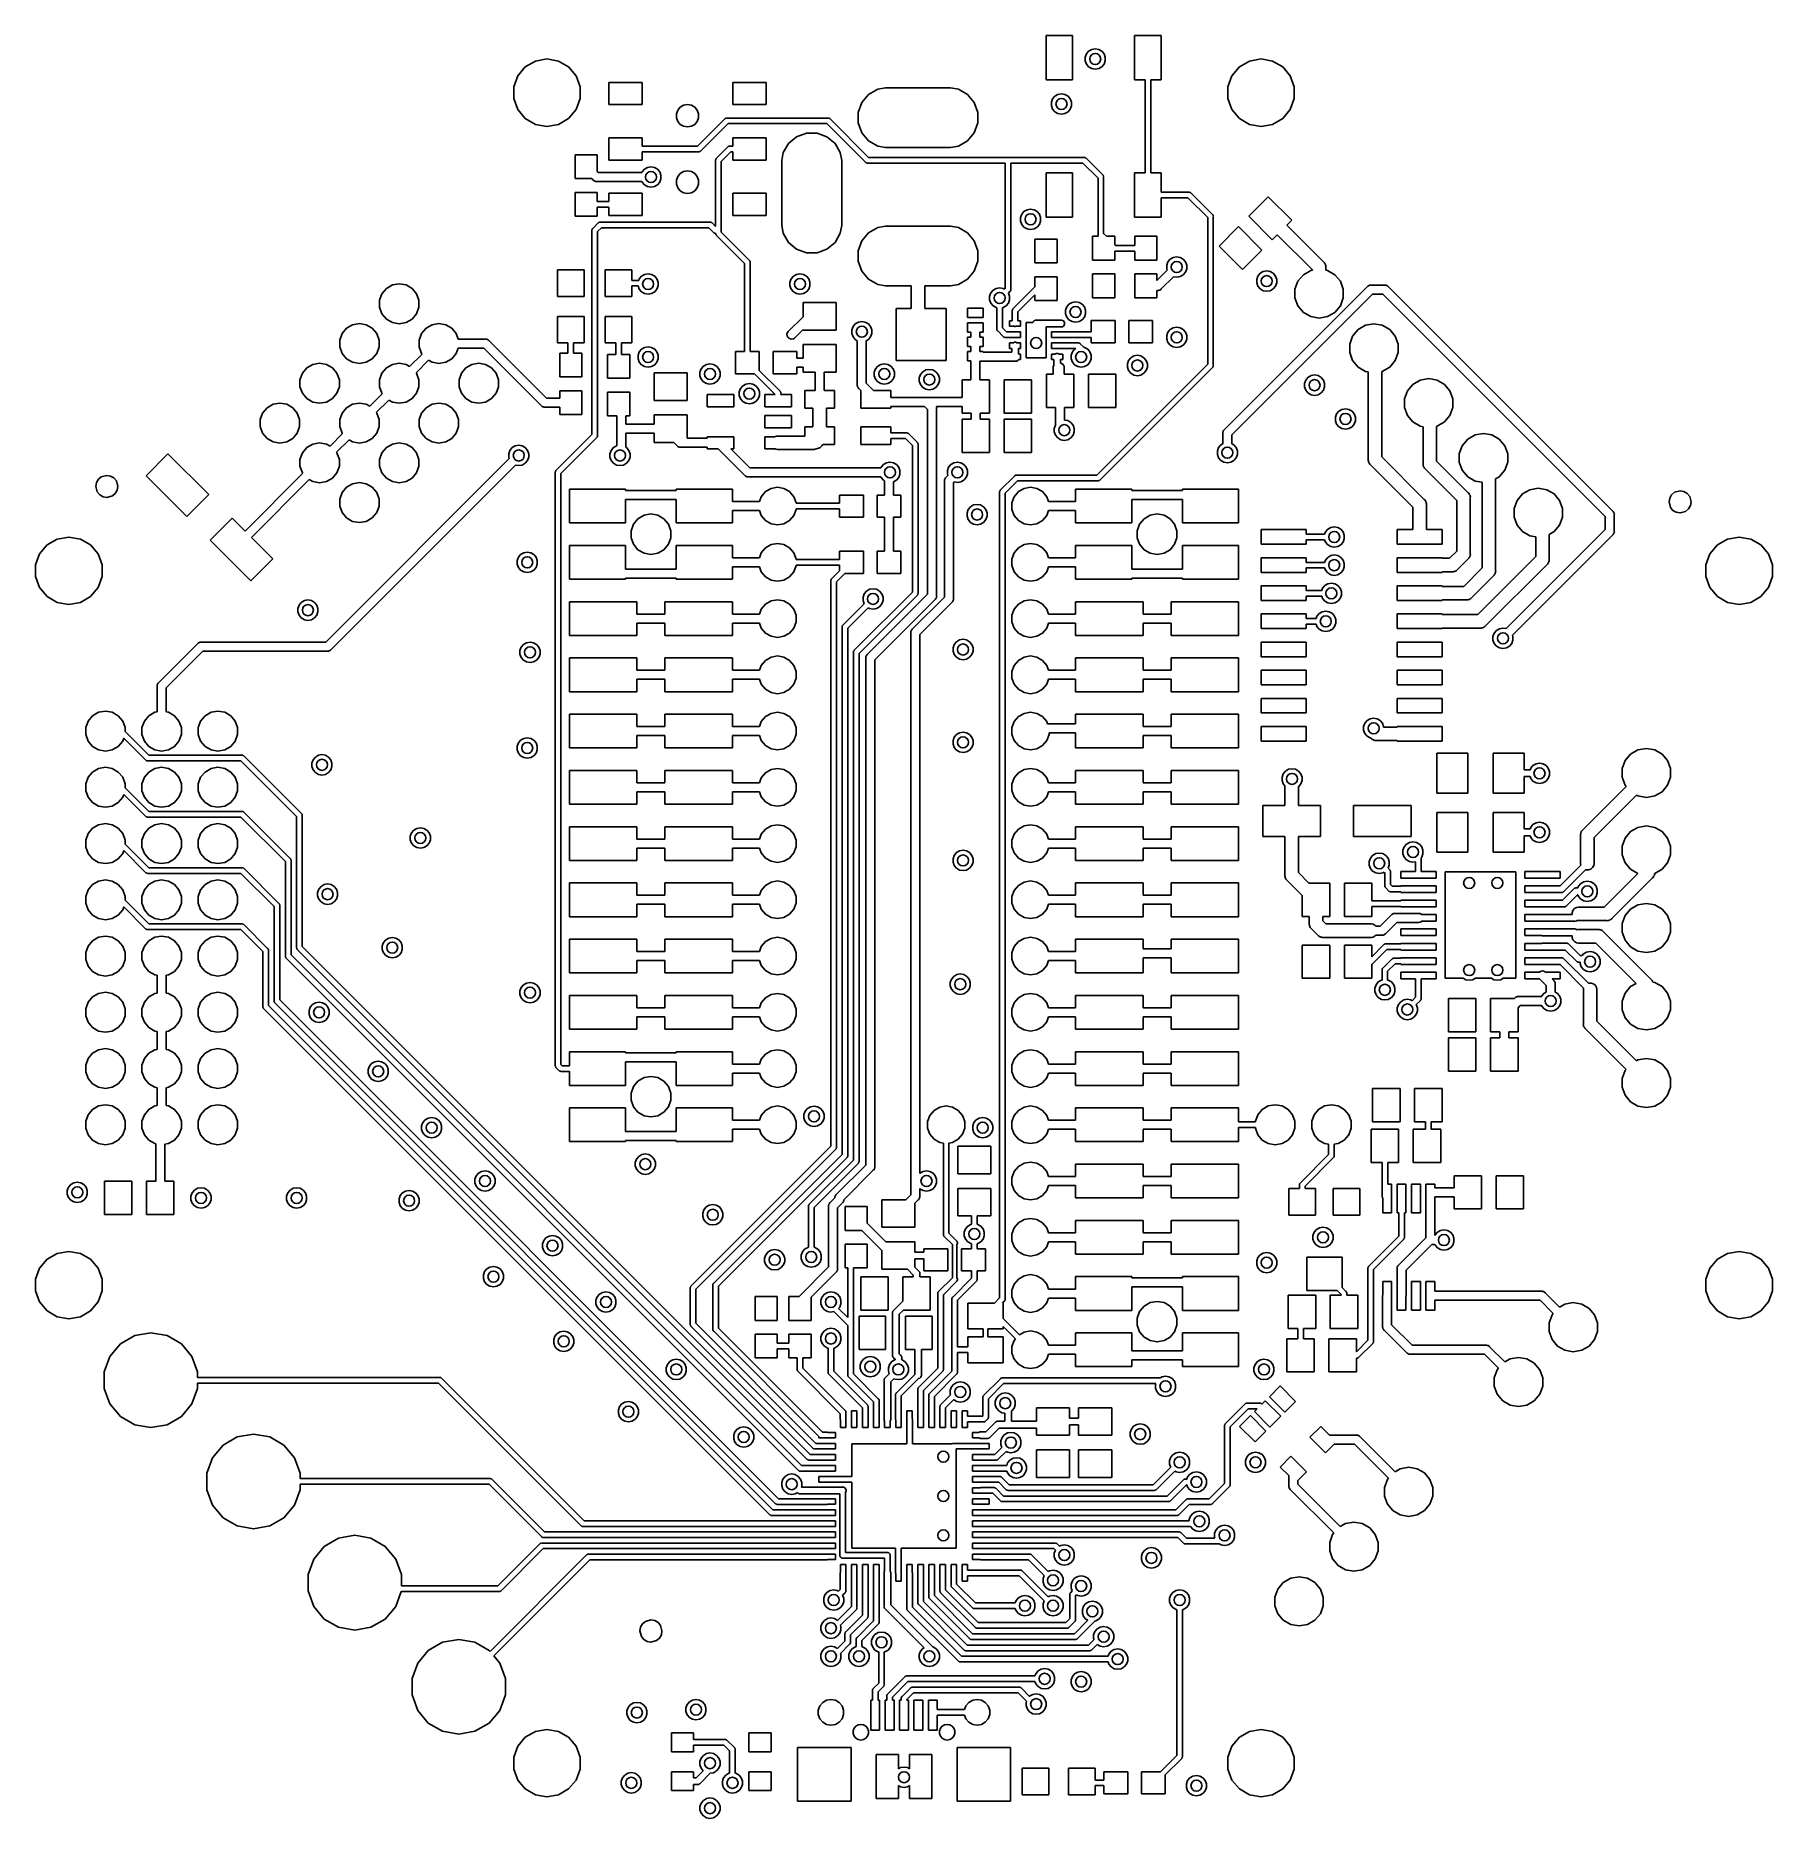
# Model space of a CAD drawing. Extents: x 109.3 to 187.7, y -145.2 to -64.7.
import ezdxf

# ---------------------------------------------------------------- set-up
doc = ezdxf.new("R2010")
doc.units = 0
doc.header["$MEASUREMENT"] = 0
doc.layers.add('BLACK', color=7, linetype='CONTINUOUS')

msp = doc.modelspace()

# ---------------------------------------------------------------- linework, layer by layer
at = {"layer": 'BLACK', "linetype": 'CONTINUOUS'}
for p, q in [((154.918, -66.7086), (154.918, -64.7086)), ((154.918, -64.7086), (156.118, -64.7086)), ((156.118, -64.7086), (156.118, -66.7086)), ((158.918, -66.7086), (158.918, -64.7086)), ((158.918, -64.7086), (160.118, -64.7086)), ((160.118, -64.7086), (160.118, -66.7086)), ((131.393, -66.1178), (131.851, -65.8533)), ((131.851, -65.8533), (132.372, -65.7615)), ((132.372, -65.7615), (132.893, -65.8533)), ((132.893, -65.8533), (133.351, -66.1178)), ((156.684, -65.6807), (156.739, -65.5305)), ((156.684, -65.8405), (156.684, -65.6807)), ((156.739, -65.9907), (156.684, -65.8405)), ((156.739, -65.5305), (156.841, -65.4081)), ((156.841, -66.1131), (156.739, -65.9907)), ((156.841, -65.4081), (156.98, -65.3282)), ((156.98, -65.3282), (157.137, -65.3004)), ((157.137, -65.3004), (157.294, -65.3282)), ((157.294, -65.3282), (157.433, -65.4081)), ((157.433, -65.4081), (157.536, -65.5305)), ((157.536, -65.9907), (157.433, -66.1131)), ((157.536, -65.5305), (157.59, -65.6807)), ((157.59, -65.8405), (157.536, -65.9907)), ((157.59, -65.6807), (157.59, -65.8405)), ((163.651, -66.1178), (164.109, -65.8533)), ((164.109, -65.8533), (164.63, -65.7615)), ((164.63, -65.7615), (165.151, -65.8533)), ((165.151, -65.8533), (165.609, -66.1178)), ((130.872, -67.0201), (131.053, -66.523)), ((131.053, -66.523), (131.393, -66.1178)), ((133.351, -66.1178), (133.691, -66.523)), ((133.691, -66.523), (133.872, -67.0201)), ((156.118, -66.7086), (154.918, -66.7086)), ((156.98, -66.193), (156.841, -66.1131)), ((157.137, -66.2208), (156.98, -66.193)), ((157.294, -66.193), (157.137, -66.2208)), ((157.433, -66.1131), (157.294, -66.193)), ((159.391, -66.7086), (158.918, -66.7086)), ((159.391, -70.9086), (159.391, -66.7086)), ((160.118, -66.7086), (159.645, -66.7086)), ((159.645, -66.7086), (159.645, -70.9086)), ((163.13, -67.0201), (163.311, -66.523)), ((163.311, -66.523), (163.651, -66.1178)), ((165.609, -66.1178), (165.949, -66.523)), ((165.949, -66.523), (166.13, -67.0201)), ((130.872, -67.5491), (130.872, -67.0201)), ((131.053, -68.0462), (130.872, -67.5491)), ((133.872, -67.5491), (133.691, -68.0462)), ((133.872, -67.0201), (133.872, -67.5491)), ((135.172, -67.8246), (135.172, -66.8246)), ((135.172, -66.8246), (136.672, -66.8246)), ((136.672, -66.8246), (136.672, -67.8246)), ((140.772, -67.8246), (140.772, -66.8246)), ((140.772, -66.8246), (142.272, -66.8246)), ((142.272, -66.8246), (142.272, -67.8246)), ((146.599, -67.7262), (146.905, -67.3615)), ((146.905, -67.3615), (147.317, -67.1234)), ((147.317, -67.1234), (147.668, -67.0616)), ((147.668, -67.0616), (150.604, -67.0616)), ((150.604, -67.0616), (150.955, -67.1234)), ((150.955, -67.1234), (151.367, -67.3615)), ((151.367, -67.3615), (151.673, -67.7262)), ((155.16, -67.7127), (155.215, -67.5625)), ((155.215, -67.5625), (155.317, -67.4401)), ((155.317, -67.4401), (155.456, -67.3602)), ((155.456, -67.3602), (155.613, -67.3324)), ((155.613, -67.3324), (155.77, -67.3602)), ((155.77, -67.3602), (155.909, -67.4401)), ((155.909, -67.4401), (156.012, -67.5625)), ((156.012, -67.5625), (156.066, -67.7127)), ((163.13, -67.5491), (163.13, -67.0201)), ((163.311, -68.0462), (163.13, -67.5491)), ((166.13, -67.5491), (165.949, -68.0462)), ((166.13, -67.0201), (166.13, -67.5491)), ((131.393, -68.4514), (131.053, -68.0462)), ((133.691, -68.0462), (133.351, -68.4514)), ((136.672, -67.8246), (135.172, -67.8246)), ((138.222, -68.2364), (138.282, -68.0707)), ((138.222, -68.4128), (138.222, -68.2364)), ((138.282, -68.5785), (138.222, -68.4128)), ((138.282, -68.0707), (138.396, -67.9357)), ((138.396, -67.9357), (138.548, -67.8475)), ((138.548, -67.8475), (138.722, -67.8169)), ((138.722, -67.8169), (138.896, -67.8475)), ((138.896, -67.8475), (139.048, -67.9357)), ((139.048, -67.9357), (139.162, -68.0707)), ((139.162, -68.0707), (139.222, -68.2364)), ((139.222, -68.4128), (139.162, -68.5785)), ((139.222, -68.2364), (139.222, -68.4128)), ((140.473, -68.4305), (140.489, -68.4261)), ((140.489, -68.4261), (140.506, -68.4276)), ((140.506, -68.4276), (145.067, -68.4276)), ((142.272, -67.8246), (140.772, -67.8246)), ((145.067, -68.4276), (145.083, -68.4261)), ((145.083, -68.4261), (145.1, -68.4305)), ((146.436, -68.1736), (146.599, -67.7262)), ((146.436, -68.6496), (146.436, -68.1736)), ((151.673, -67.7262), (151.836, -68.1736)), ((151.836, -68.1736), (151.836, -68.6496)), ((155.16, -67.8725), (155.16, -67.7127)), ((155.215, -68.0227), (155.16, -67.8725)), ((155.317, -68.1451), (155.215, -68.0227)), ((155.456, -68.225), (155.317, -68.1451)), ((155.613, -68.2528), (155.456, -68.225)), ((155.77, -68.225), (155.613, -68.2528)), ((155.909, -68.1451), (155.77, -68.225)), ((156.012, -68.0227), (155.909, -68.1451)), ((156.066, -67.8725), (156.012, -68.0227)), ((156.066, -67.7127), (156.066, -67.8725)), ((163.651, -68.4514), (163.311, -68.0462)), ((165.949, -68.0462), (165.609, -68.4514)), ((131.851, -68.7159), (131.393, -68.4514)), ((132.372, -68.8077), (131.851, -68.7159)), ((132.893, -68.7159), (132.372, -68.8077)), ((133.351, -68.4514), (132.893, -68.7159)), ((138.396, -68.7135), (138.282, -68.5785)), ((138.548, -68.8017), (138.396, -68.7135)), ((138.722, -68.8323), (138.548, -68.8017)), ((138.896, -68.8017), (138.722, -68.8323)), ((139.048, -68.7135), (138.896, -68.8017)), ((139.162, -68.5785), (139.048, -68.7135)), ((139.177, -69.6976), (140.406, -68.4687)), ((140.553, -68.6816), (139.324, -69.9105)), ((140.406, -68.4687), (140.417, -68.4558)), ((140.417, -68.4558), (140.432, -68.4474)), ((140.432, -68.4474), (140.446, -68.4377)), ((140.446, -68.4377), (140.451, -68.4363)), ((140.451, -68.4363), (140.456, -68.4334)), ((140.456, -68.4334), (140.473, -68.4305)), ((145.019, -68.6816), (140.553, -68.6816)), ((143.651, -69.2744), (144.098, -69.1116)), ((144.098, -69.1116), (144.574, -69.1116)), ((144.574, -69.1116), (145.022, -69.2744)), ((146.756, -70.4185), (145.019, -68.6816)), ((145.1, -68.4305), (145.116, -68.4334)), ((145.116, -68.4334), (145.121, -68.4363)), ((145.121, -68.4363), (145.127, -68.4377)), ((145.127, -68.4377), (145.14, -68.4474)), ((145.14, -68.4474), (145.155, -68.4558)), ((145.155, -68.4558), (145.166, -68.4687)), ((145.166, -68.4687), (146.903, -70.2056)), ((146.599, -69.097), (146.436, -68.6496)), ((146.905, -69.4617), (146.599, -69.097)), ((151.673, -69.097), (151.367, -69.4617)), ((151.836, -68.6496), (151.673, -69.097)), ((164.109, -68.7159), (163.651, -68.4514)), ((164.63, -68.8077), (164.109, -68.7159)), ((165.151, -68.7159), (164.63, -68.8077)), ((165.609, -68.4514), (165.151, -68.7159)), ((135.172, -70.3246), (135.172, -69.3246)), ((135.172, -69.3246), (136.672, -69.3246)), ((136.672, -69.3246), (136.672, -69.6976)), ((136.672, -69.6976), (139.177, -69.6976)), ((139.225, -69.9516), (136.672, -69.9516)), ((136.672, -69.9516), (136.672, -70.3246)), ((139.241, -69.9531), (139.225, -69.9516)), ((139.258, -69.9487), (139.241, -69.9531)), ((139.274, -69.9458), (139.258, -69.9487)), ((139.279, -69.9429), (139.274, -69.9458)), ((139.285, -69.9415), (139.279, -69.9429)), ((139.298, -69.9318), (139.285, -69.9415)), ((139.313, -69.9234), (139.298, -69.9318)), ((139.324, -69.9105), (139.313, -69.9234)), ((140.033, -70.2389), (140.533, -69.7387)), ((140.68, -69.9516), (140.246, -70.3852)), ((140.533, -69.7387), (140.544, -69.7258)), ((140.544, -69.7258), (140.559, -69.7174)), ((140.559, -69.7174), (140.573, -69.7077)), ((140.573, -69.7077), (140.578, -69.7063)), ((140.578, -69.7063), (140.583, -69.7034)), ((140.583, -69.7034), (140.6, -69.7005)), ((140.6, -69.7005), (140.616, -69.6961)), ((140.616, -69.6961), (140.633, -69.6976)), ((140.633, -69.6976), (140.772, -69.6976)), ((140.772, -69.9516), (140.68, -69.9516)), ((140.772, -69.6976), (140.772, -69.3246)), ((140.772, -69.3246), (142.272, -69.3246)), ((140.772, -70.3246), (140.772, -69.9516)), ((142.272, -69.3246), (142.272, -70.3246)), ((142.986, -70.3435), (143.048, -69.9928)), ((143.048, -69.9928), (143.286, -69.5805)), ((143.286, -69.5805), (143.651, -69.2744)), ((145.022, -69.2744), (145.386, -69.5805)), ((145.386, -69.5805), (145.624, -69.9928)), ((145.624, -69.9928), (145.686, -70.3435)), ((147.317, -69.6998), (146.905, -69.4617)), ((147.668, -69.7616), (147.317, -69.6998)), ((150.604, -69.7616), (147.668, -69.7616)), ((150.955, -69.6998), (150.604, -69.7616)), ((151.367, -69.4617), (150.955, -69.6998)), ((133.65, -71.1631), (133.65, -70.0881)), ((133.65, -70.0881), (134.65, -70.0881)), ((134.65, -70.0881), (134.65, -70.8382)), ((134.65, -70.8382), (134.703, -70.8914)), ((136.672, -70.3246), (135.172, -70.3246)), ((136.673, -70.8645), (136.775, -70.7421)), ((136.775, -70.7421), (136.914, -70.6622)), ((136.914, -70.6622), (137.071, -70.6344)), ((137.071, -70.6344), (137.228, -70.6622)), ((137.228, -70.6622), (137.367, -70.7421)), ((137.367, -70.7421), (137.47, -70.8645)), ((138.548, -70.8475), (138.722, -70.8169)), ((138.722, -70.8169), (138.896, -70.8475)), ((139.991, -70.3214), (139.995, -70.3051)), ((139.992, -70.3381), (139.991, -70.3214)), ((139.992, -73.328), (139.992, -70.3381)), ((139.995, -70.3051), (139.998, -70.2885)), ((139.998, -70.2885), (140.001, -70.2836)), ((140.001, -70.2836), (140.002, -70.2781)), ((140.002, -70.2781), (140.012, -70.2643)), ((140.012, -70.2643), (140.02, -70.2497)), ((140.02, -70.2497), (140.033, -70.2389)), ((140.246, -70.3852), (140.246, -73.582)), ((142.272, -70.3246), (140.772, -70.3246)), ((142.986, -73.2797), (142.986, -70.3435)), ((145.686, -70.3435), (145.686, -73.2797)), ((146.767, -70.4314), (146.756, -70.4185)), ((146.782, -70.4398), (146.767, -70.4314)), ((146.796, -70.4495), (146.782, -70.4398)), ((146.801, -70.4509), (146.796, -70.4495)), ((146.806, -70.4538), (146.801, -70.4509)), ((146.823, -70.4567), (146.806, -70.4538)), ((146.839, -70.4611), (146.823, -70.4567)), ((146.856, -70.4596), (146.839, -70.4611)), ((153.073, -70.4596), (146.856, -70.4596)), ((146.903, -70.2056), (156.624, -70.2056)), ((153.073, -76.122), (153.073, -70.4596)), ((156.576, -70.4596), (153.327, -70.4596)), ((153.327, -70.4596), (153.327, -76.1691)), ((157.264, -71.1472), (156.576, -70.4596)), ((156.624, -70.2056), (156.64, -70.2041)), ((156.64, -70.2041), (156.657, -70.2085)), ((156.657, -70.2085), (156.673, -70.2114)), ((156.673, -70.2114), (156.678, -70.2143)), ((156.678, -70.2143), (156.684, -70.2157)), ((156.684, -70.2157), (156.697, -70.2254)), ((156.697, -70.2254), (156.712, -70.2338)), ((156.712, -70.2338), (156.723, -70.2467)), ((156.723, -70.2467), (157.477, -71.0009)), ((134.4, -71.1631), (133.65, -71.1631)), ((134.469, -71.232), (134.4, -71.1631)), ((134.486, -71.2527), (134.469, -71.232)), ((134.51, -71.2661), (134.486, -71.2527)), ((134.532, -71.2816), (134.51, -71.2661)), ((134.541, -71.284), (134.532, -71.2816)), ((134.549, -71.2885), (134.541, -71.284)), ((134.575, -71.2932), (134.549, -71.2885)), ((134.601, -71.3001), (134.575, -71.2932)), ((134.628, -71.2978), (134.601, -71.3001)), ((136.663, -71.2978), (134.628, -71.2978)), ((134.703, -70.8914), (136.663, -70.8914)), ((136.663, -70.8914), (136.673, -70.8645)), ((136.673, -71.3247), (136.663, -71.2978)), ((136.775, -71.4471), (136.673, -71.3247)), ((136.914, -71.527), (136.775, -71.4471)), ((137.071, -71.5548), (136.914, -71.527)), ((137.228, -71.527), (137.071, -71.5548)), ((137.367, -71.4471), (137.228, -71.527)), ((137.47, -71.3247), (137.367, -71.4471)), ((137.47, -70.8645), (137.524, -71.0147)), ((137.524, -71.1745), (137.47, -71.3247)), ((137.524, -71.0147), (137.524, -71.1745)), ((138.222, -71.2364), (138.282, -71.0707)), ((138.222, -71.4128), (138.222, -71.2364)), ((138.282, -71.5785), (138.222, -71.4128)), ((138.282, -71.0707), (138.396, -70.9357)), ((138.396, -71.7135), (138.282, -71.5785)), ((138.396, -70.9357), (138.548, -70.8475)), ((138.896, -70.8475), (139.048, -70.9357)), ((139.048, -70.9357), (139.162, -71.0707)), ((139.162, -71.5785), (139.048, -71.7135)), ((139.162, -71.0707), (139.222, -71.2364)), ((139.222, -71.4128), (139.162, -71.5785)), ((139.222, -71.2364), (139.222, -71.4128)), ((154.918, -72.9086), (154.918, -70.9086)), ((154.918, -70.9086), (156.118, -70.9086)), ((156.118, -70.9086), (156.118, -72.9086)), ((157.264, -73.6951), (157.264, -71.1472)), ((157.477, -71.0009), (157.49, -71.0117)), ((157.49, -71.0117), (157.498, -71.0263)), ((157.498, -71.0263), (157.508, -71.0401)), ((157.508, -71.0401), (157.509, -71.0456)), ((157.509, -71.0456), (157.512, -71.0505)), ((157.512, -71.0505), (157.515, -71.0671)), ((157.515, -71.0671), (157.52, -71.0834)), ((157.52, -71.0834), (157.518, -71.1001)), ((157.518, -71.1001), (157.518, -73.648)), ((158.918, -72.9086), (158.918, -70.9086)), ((158.918, -70.9086), (159.391, -70.9086)), ((159.645, -70.9086), (160.118, -70.9086)), ((160.118, -70.9086), (160.118, -71.7816)), ((133.65, -72.8631), (133.65, -71.7881)), ((133.65, -71.7881), (134.65, -71.7881)), ((134.65, -71.7881), (134.65, -72.1986)), ((134.65, -72.1986), (135.172, -72.1986)), ((135.172, -72.4526), (134.65, -72.4526)), ((134.65, -72.4526), (134.65, -72.8631)), ((135.172, -72.1986), (135.172, -71.8246)), ((135.172, -71.8246), (136.672, -71.8246)), ((135.172, -72.8246), (135.172, -72.4526)), ((136.672, -71.8246), (136.672, -72.8246)), ((138.548, -71.8017), (138.396, -71.7135)), ((138.722, -71.8323), (138.548, -71.8017)), ((138.896, -71.8017), (138.722, -71.8323)), ((139.048, -71.7135), (138.896, -71.8017)), ((140.772, -72.8246), (140.772, -71.8246)), ((140.772, -71.8246), (142.272, -71.8246)), ((142.272, -71.8246), (142.272, -72.8246)), ((160.118, -71.7816), (161.375, -71.7816)), ((161.327, -72.0356), (160.118, -72.0356)), ((160.118, -72.0356), (160.118, -72.9086)), ((162.217, -72.9252), (161.327, -72.0356)), ((161.375, -71.7816), (161.391, -71.7801)), ((161.391, -71.7801), (161.408, -71.7845)), ((161.408, -71.7845), (161.424, -71.7874)), ((161.424, -71.7874), (161.429, -71.7903)), ((161.429, -71.7903), (161.435, -71.7917)), ((161.435, -71.7917), (161.448, -71.8014)), ((161.448, -71.8014), (161.463, -71.8098)), ((161.463, -71.8098), (161.474, -71.8227)), ((161.474, -71.8227), (162.43, -72.7789)), ((164.073, -72.8645), (164.95, -71.9877)), ((164.95, -71.9877), (166.01, -73.0484)), ((134.65, -72.8631), (133.65, -72.8631)), ((134.445, -73.4139), (134.691, -73.1677)), ((134.691, -73.1677), (134.702, -73.1548)), ((134.702, -73.1548), (134.717, -73.1464)), ((134.717, -73.1464), (134.731, -73.1367)), ((134.731, -73.1367), (134.736, -73.1353)), ((134.736, -73.1353), (134.741, -73.1324)), ((134.741, -73.1324), (134.758, -73.1295)), ((134.758, -73.1295), (134.774, -73.1251)), ((134.774, -73.1251), (134.791, -73.1266)), ((134.791, -73.1266), (139.733, -73.1266)), ((136.672, -72.8246), (135.172, -72.8246)), ((139.733, -73.1266), (139.749, -73.1251)), ((139.749, -73.1251), (139.766, -73.1295)), ((139.766, -73.1295), (139.782, -73.1324)), ((139.782, -73.1324), (139.787, -73.1353)), ((139.787, -73.1353), (139.793, -73.1367)), ((139.793, -73.1367), (139.806, -73.1464)), ((139.806, -73.1464), (139.821, -73.1548)), ((139.821, -73.1548), (139.832, -73.1677)), ((139.832, -73.1677), (139.992, -73.328)), ((142.272, -72.8246), (140.772, -72.8246)), ((153.763, -72.9197), (153.818, -72.7695)), ((153.763, -73.0795), (153.763, -72.9197)), ((153.818, -73.2297), (153.763, -73.0795)), ((153.818, -72.7695), (153.92, -72.6471)), ((153.92, -73.3521), (153.818, -73.2297)), ((153.92, -72.6471), (154.059, -72.5672)), ((154.059, -72.5672), (154.216, -72.5394)), ((154.216, -72.5394), (154.373, -72.5672)), ((154.373, -72.5672), (154.512, -72.6471)), ((154.512, -72.6471), (154.615, -72.7695)), ((154.615, -73.2297), (154.512, -73.3521)), ((154.615, -72.7695), (154.669, -72.9197)), ((154.669, -73.0795), (154.615, -73.2297)), ((154.669, -72.9197), (154.669, -73.0795)), ((156.118, -72.9086), (154.918, -72.9086)), ((160.118, -72.9086), (158.918, -72.9086)), ((162.217, -79.551), (162.217, -72.9252)), ((162.43, -72.7789), (162.443, -72.7897)), ((162.443, -72.7897), (162.451, -72.8043)), ((162.451, -72.8043), (162.461, -72.8181)), ((162.461, -72.8181), (162.462, -72.8236)), ((162.462, -72.8236), (162.465, -72.8285)), ((162.465, -72.8285), (162.468, -72.8451)), ((162.468, -72.8451), (162.473, -72.8614)), ((162.473, -72.8614), (162.471, -72.8781)), ((162.471, -72.8781), (162.471, -79.5981)), ((165.133, -73.9252), (164.073, -72.8645)), ((166.01, -73.0484), (165.787, -73.2713)), ((134.403, -73.4964), (134.407, -73.4801)), ((134.404, -73.5131), (134.403, -73.4964)), ((134.404, -82.726), (134.404, -73.5131)), ((134.407, -73.4801), (134.41, -73.4635)), ((134.41, -73.4635), (134.413, -73.4586)), ((134.413, -73.4586), (134.414, -73.4531)), ((134.414, -73.4531), (134.424, -73.4393)), ((134.424, -73.4393), (134.432, -73.4247)), ((134.432, -73.4247), (134.445, -73.4139)), ((134.838, -73.3806), (134.658, -73.5602)), ((134.658, -73.5602), (134.658, -82.7731)), ((139.685, -73.3806), (134.838, -73.3806)), ((139.898, -73.5935), (139.685, -73.3806)), ((139.909, -73.6064), (139.898, -73.5935)), ((139.924, -73.6148), (139.909, -73.6064)), ((139.938, -73.6245), (139.924, -73.6148)), ((139.943, -73.6259), (139.938, -73.6245)), ((139.948, -73.6288), (139.943, -73.6259)), ((139.965, -73.6317), (139.948, -73.6288)), ((139.981, -73.6361), (139.965, -73.6317)), ((139.992, -73.6351), (139.981, -73.6361)), ((139.991, -73.6458), (139.992, -73.6351)), ((139.995, -73.6621), (139.991, -73.6458)), ((139.998, -73.6787), (139.995, -73.6621)), ((140.001, -73.6836), (139.998, -73.6787)), ((140.002, -73.6891), (140.001, -73.6836)), ((140.012, -73.7029), (140.002, -73.6891)), ((140.02, -73.7175), (140.012, -73.7029)), ((140.033, -73.7283), (140.02, -73.7175)), ((141.301, -74.9962), (140.033, -73.7283)), ((140.246, -73.582), (141.514, -74.8499)), ((143.048, -73.6304), (142.986, -73.2797)), ((143.286, -74.0427), (143.048, -73.6304)), ((143.651, -74.3488), (143.286, -74.0427)), ((145.386, -74.0427), (145.022, -74.3488)), ((145.624, -73.6304), (145.386, -74.0427)), ((145.686, -73.2797), (145.624, -73.6304)), ((146.436, -74.4236), (146.599, -73.9762)), ((146.599, -73.9762), (146.905, -73.6115)), ((146.905, -73.6115), (147.317, -73.3734)), ((147.317, -73.3734), (147.668, -73.3116)), ((147.668, -73.3116), (150.604, -73.3116)), ((150.604, -73.3116), (150.955, -73.3734)), ((150.955, -73.3734), (151.367, -73.6115)), ((151.367, -73.6115), (151.673, -73.9762)), ((151.673, -73.9762), (151.836, -74.4236)), ((154.059, -73.432), (153.92, -73.3521)), ((154.216, -73.4598), (154.059, -73.432)), ((154.373, -73.432), (154.216, -73.4598)), ((154.512, -73.3521), (154.373, -73.432)), ((154.415, -74.9731), (154.415, -73.8981)), ((154.415, -73.8981), (155.415, -73.8981)), ((155.415, -73.8981), (155.415, -74.9731)), ((157.018, -74.8461), (157.018, -73.7711)), ((157.018, -73.7711), (157.285, -73.7711)), ((157.263, -73.7118), (157.264, -73.6951)), ((157.267, -73.7281), (157.263, -73.7118)), ((157.27, -73.7447), (157.267, -73.7281)), ((157.273, -73.7496), (157.27, -73.7447)), ((157.274, -73.7551), (157.273, -73.7496)), ((157.284, -73.7689), (157.274, -73.7551)), ((157.285, -73.7711), (157.284, -73.7689)), ((157.518, -73.648), (157.641, -73.7711)), ((157.641, -73.7711), (158.018, -73.7711)), ((158.018, -73.7711), (158.018, -74.148)), ((158.923, -74.1816), (158.923, -73.7711)), ((158.923, -73.7711), (159.923, -73.7711)), ((159.923, -73.7711), (159.923, -74.8461)), ((162.729, -74.208), (163.606, -73.3312)), ((163.606, -73.3312), (164.667, -74.3919)), ((165.356, -73.7023), (165.133, -73.9252)), ((166.945, -75.2908), (165.356, -73.7023)), ((165.787, -73.2713), (167.456, -74.9396)), ((141.514, -74.8499), (141.527, -74.8607)), ((141.527, -74.8607), (141.535, -74.8753)), ((144.098, -74.5116), (143.651, -74.3488)), ((144.574, -74.5116), (144.098, -74.5116)), ((145.022, -74.3488), (144.574, -74.5116)), ((146.436, -74.8996), (146.436, -74.4236)), ((151.836, -74.4236), (151.836, -74.8996)), ((158.018, -74.8461), (157.018, -74.8461)), ((158.018, -74.148), (158.052, -74.1816)), ((158.923, -74.4356), (158.018, -74.4356)), ((158.018, -74.4356), (158.018, -74.8461)), ((158.052, -74.1816), (158.923, -74.1816)), ((158.923, -74.8461), (158.923, -74.4356)), ((159.923, -74.8461), (158.923, -74.8461)), ((160.422, -74.9285), (160.524, -74.8061)), ((160.524, -74.8061), (160.663, -74.7262)), ((160.663, -74.7262), (160.82, -74.6984)), ((160.82, -74.6984), (160.977, -74.7262)), ((160.977, -74.7262), (161.116, -74.8061)), ((161.116, -74.8061), (161.219, -74.9285)), ((163.79, -75.2687), (162.729, -74.208)), ((164.667, -74.3919), (163.79, -75.2687)), ((132.852, -76.4866), (132.852, -75.2866)), ((132.852, -75.2866), (134.052, -75.2866)), ((134.052, -75.2866), (134.052, -76.4866)), ((135.011, -76.4866), (135.011, -75.2866)), ((135.011, -75.2866), (136.211, -75.2866)), ((136.211, -75.2866), (136.211, -75.7596)), ((136.546, -75.6905), (136.648, -75.5681)), ((136.648, -75.5681), (136.787, -75.4882)), ((136.787, -75.4882), (136.944, -75.4604)), ((136.944, -75.4604), (137.101, -75.4882)), ((137.101, -75.4882), (137.24, -75.5681)), ((137.24, -75.5681), (137.343, -75.6905)), ((141.301, -78.9766), (141.301, -74.9962)), ((141.535, -74.8753), (141.545, -74.8891)), ((141.545, -74.8891), (141.546, -74.8946)), ((141.546, -74.8946), (141.549, -74.8995)), ((141.549, -74.8995), (141.552, -74.9161)), ((141.552, -74.9161), (141.557, -74.9324)), ((141.557, -74.9324), (141.555, -74.9491)), ((141.555, -74.9491), (141.555, -78.9766)), ((143.404, -75.6905), (143.506, -75.5681)), ((143.506, -75.5681), (143.645, -75.4882)), ((143.645, -75.4882), (143.802, -75.4604)), ((143.802, -75.4604), (143.959, -75.4882)), ((143.959, -75.4882), (144.098, -75.5681)), ((144.098, -75.5681), (144.201, -75.6905)), ((146.599, -75.347), (146.436, -74.8996)), ((146.905, -75.7117), (146.599, -75.347)), ((151.673, -75.347), (151.367, -75.7117)), ((151.836, -74.8996), (151.673, -75.347)), ((155.415, -74.9731), (154.415, -74.9731)), ((154.415, -76.0505), (154.415, -75.5981)), ((154.415, -75.5981), (155.415, -75.5981)), ((155.415, -75.5981), (155.415, -76.6731)), ((157.018, -76.5461), (157.018, -75.4711)), ((157.018, -75.4711), (158.018, -75.4711)), ((158.018, -75.4711), (158.018, -76.5461)), ((158.923, -76.5461), (158.923, -75.4711)), ((158.923, -75.4711), (159.923, -75.4711)), ((159.923, -75.7682), (160.39, -75.3015)), ((159.923, -75.4711), (159.923, -75.7682)), ((160.673, -75.5929), (160.12, -76.146)), ((160.367, -75.0787), (160.422, -74.9285)), ((160.367, -75.2385), (160.367, -75.0787)), ((160.39, -75.3015), (160.367, -75.2385)), ((160.82, -75.6188), (160.673, -75.5929)), ((160.977, -75.591), (160.82, -75.6188)), ((161.116, -75.5111), (160.977, -75.591)), ((161.219, -75.3887), (161.116, -75.5111)), ((161.219, -74.9285), (161.273, -75.0787)), ((161.273, -75.2385), (161.219, -75.3887)), ((161.273, -75.0787), (161.273, -75.2385)), ((164.431, -75.7137), (164.486, -75.5635)), ((164.486, -75.5635), (164.588, -75.4411)), ((164.588, -75.4411), (164.727, -75.3612)), ((164.727, -75.3612), (164.884, -75.3334)), ((164.884, -75.3334), (165.041, -75.3612)), ((165.041, -75.3612), (165.18, -75.4411)), ((165.18, -75.4411), (165.283, -75.5635)), ((165.283, -75.5635), (165.337, -75.7137)), ((166.289, -75.8011), (166.537, -75.5061)), ((166.537, -75.5061), (166.87, -75.3135)), ((166.87, -75.3135), (166.945, -75.3003)), ((166.945, -75.3003), (166.945, -75.2908)), ((167.456, -74.9396), (167.487, -74.9656)), ((167.487, -74.9656), (167.507, -75.0006)), ((167.507, -75.0006), (167.53, -75.0338)), ((167.53, -75.0338), (167.534, -75.0469)), ((167.534, -75.0469), (167.54, -75.0587)), ((167.54, -75.0587), (167.547, -75.0985)), ((167.547, -75.0985), (167.558, -75.1376)), ((167.558, -75.1376), (167.554, -75.1779)), ((167.554, -75.1779), (167.554, -75.3003)), ((167.554, -75.3003), (167.629, -75.3135)), ((167.629, -75.3135), (167.962, -75.5061)), ((167.962, -75.5061), (168.21, -75.8011)), ((124.812, -76.6585), (124.919, -76.3639)), ((124.919, -76.3639), (125.121, -76.1238)), ((125.121, -76.1238), (125.392, -75.967)), ((125.392, -75.967), (125.701, -75.9126)), ((125.701, -75.9126), (126.01, -75.967)), ((126.01, -75.967), (126.281, -76.1238)), ((126.281, -76.1238), (126.483, -76.3639)), ((126.483, -76.3639), (126.59, -76.6585)), ((136.211, -75.7596), (136.52, -75.7596)), ((136.496, -76.0136), (136.211, -76.0136)), ((136.211, -76.0136), (136.211, -76.4866)), ((136.546, -76.1507), (136.496, -76.0136)), ((136.52, -75.7596), (136.546, -75.6905)), ((136.648, -76.2731), (136.546, -76.1507)), ((136.787, -76.353), (136.648, -76.2731)), ((136.944, -76.3808), (136.787, -76.353)), ((137.101, -76.353), (136.944, -76.3808)), ((137.24, -76.2731), (137.101, -76.353)), ((137.343, -76.1507), (137.24, -76.2731)), ((137.343, -75.6905), (137.397, -75.8407)), ((137.397, -76.0005), (137.343, -76.1507)), ((137.397, -75.8407), (137.397, -76.0005)), ((143.349, -75.8407), (143.404, -75.6905)), ((143.349, -76.0005), (143.349, -75.8407)), ((143.404, -76.1507), (143.349, -76.0005)), ((143.506, -76.2731), (143.404, -76.1507)), ((143.645, -76.353), (143.506, -76.2731)), ((143.802, -76.3808), (143.645, -76.353)), ((143.959, -76.353), (143.802, -76.3808)), ((144.098, -76.2731), (143.959, -76.353)), ((144.201, -76.1507), (144.098, -76.2731)), ((144.201, -75.6905), (144.255, -75.8407)), ((144.255, -76.0005), (144.201, -76.1507)), ((144.255, -75.8407), (144.255, -76.0005)), ((147.317, -75.9498), (146.905, -75.7117)), ((147.668, -76.0116), (147.317, -75.9498)), ((148.831, -76.0116), (147.668, -76.0116)), ((148.831, -77.0316), (148.831, -76.0116)), ((150.604, -76.0116), (149.441, -76.0116)), ((149.441, -76.0116), (149.441, -77.0316)), ((150.955, -75.9498), (150.604, -76.0116)), ((151.367, -75.7117), (150.955, -75.9498)), ((152.366, -76.4757), (152.421, -76.3255)), ((152.366, -76.6355), (152.366, -76.4757)), ((152.421, -76.3255), (152.523, -76.2031)), ((152.523, -76.2031), (152.662, -76.1232)), ((152.662, -76.1232), (152.819, -76.0954)), ((152.819, -76.0954), (152.976, -76.1232)), ((152.976, -76.1232), (153.037, -76.1581)), ((153.037, -76.1581), (153.073, -76.122)), ((153.286, -76.2683), (153.221, -76.3337)), ((153.221, -76.3337), (153.272, -76.4757)), ((153.272, -76.4757), (153.272, -76.6355)), ((153.299, -76.2575), (153.286, -76.2683)), ((153.307, -76.2429), (153.299, -76.2575)), ((153.317, -76.2291), (153.307, -76.2429)), ((153.318, -76.2236), (153.317, -76.2291)), ((153.321, -76.2187), (153.318, -76.2236)), ((153.324, -76.2021), (153.321, -76.2187)), ((153.329, -76.1858), (153.324, -76.2021)), ((153.327, -76.1691), (153.329, -76.1858)), ((153.434, -77.0309), (154.415, -76.0505)), ((154.415, -76.4097), (153.647, -77.1772)), ((154.415, -76.6731), (154.415, -76.4097)), ((159.961, -76.2118), (159.923, -76.2118)), ((159.923, -76.2118), (159.923, -76.5461)), ((159.988, -76.2141), (159.961, -76.2118)), ((160.014, -76.2072), (159.988, -76.2141)), ((160.041, -76.2025), (160.014, -76.2072)), ((160.049, -76.198), (160.041, -76.2025)), ((160.057, -76.1956), (160.049, -76.198)), ((160.079, -76.1801), (160.057, -76.1956)), ((160.103, -76.1667), (160.079, -76.1801)), ((160.12, -76.146), (160.103, -76.1667)), ((162.969, -82.5016), (169.433, -76.0372)), ((169.667, -76.3778), (163.309, -82.7358)), ((164.431, -75.8735), (164.431, -75.7137)), ((164.486, -76.0237), (164.431, -75.8735)), ((164.588, -76.1461), (164.486, -76.0237)), ((164.727, -76.226), (164.588, -76.1461)), ((164.884, -76.2538), (164.727, -76.226)), ((165.041, -76.226), (164.884, -76.2538)), ((165.18, -76.1461), (165.041, -76.226)), ((165.283, -76.0237), (165.18, -76.1461)), ((165.337, -75.8735), (165.283, -76.0237)), ((165.337, -75.7137), (165.337, -75.8735)), ((166.157, -76.1631), (166.289, -75.8011)), ((166.157, -76.5482), (166.157, -76.1631)), ((168.21, -75.8011), (168.342, -76.1631)), ((168.342, -76.1631), (168.342, -76.5482)), ((169.433, -76.0372), (169.45, -76.0165)), ((169.45, -76.0165), (169.474, -76.0031)), ((169.474, -76.0031), (169.496, -75.9876)), ((169.496, -75.9876), (169.505, -75.9852)), ((169.505, -75.9852), (169.513, -75.9807)), ((169.513, -75.9807), (169.539, -75.976)), ((169.539, -75.976), (169.565, -75.9691)), ((169.565, -75.9691), (169.592, -75.9714)), ((169.592, -75.9714), (170.209, -75.9714)), ((170.134, -76.3778), (169.667, -76.3778)), ((180.175, -86.4188), (170.134, -76.3778)), ((170.209, -75.9714), (170.236, -75.9691)), ((170.236, -75.9691), (170.262, -75.976)), ((170.262, -75.976), (170.289, -75.9807)), ((170.289, -75.9807), (170.297, -75.9852)), ((170.297, -75.9852), (170.305, -75.9876)), ((170.305, -75.9876), (170.327, -76.0031)), ((170.327, -76.0031), (170.351, -76.0165)), ((170.351, -76.0165), (170.368, -76.0372)), ((170.368, -76.0372), (180.516, -86.1846)), ((124.812, -76.972), (124.812, -76.6585)), ((124.919, -77.2666), (124.812, -76.972)), ((125.121, -77.5068), (124.919, -77.2666)), ((126.483, -77.2666), (126.281, -77.5068)), ((126.59, -76.972), (126.483, -77.2666)), ((126.59, -76.6585), (126.59, -76.972)), ((134.052, -76.4866), (132.852, -76.4866)), ((136.211, -76.4866), (135.011, -76.4866)), ((143.941, -77.3992), (143.941, -76.7636)), ((143.941, -76.7636), (145.441, -76.7636)), ((145.441, -76.7636), (145.441, -78.0036)), ((148.15, -79.3816), (148.15, -77.0316)), ((148.15, -77.0316), (148.831, -77.0316)), ((149.441, -77.0316), (150.4, -77.0316)), ((150.4, -77.0316), (150.4, -79.3816)), ((151.375, -77.4416), (151.375, -77.0216)), ((151.375, -77.0216), (152.075, -77.0216)), ((152.075, -77.0216), (152.075, -77.4416)), ((152.421, -76.7857), (152.366, -76.6355)), ((152.523, -76.9081), (152.421, -76.7857)), ((152.662, -76.988), (152.523, -76.9081)), ((152.692, -76.9934), (152.662, -76.988)), ((152.692, -77.9471), (152.692, -76.9934)), ((152.976, -76.988), (152.946, -76.9934)), ((152.946, -76.9934), (152.946, -77.9)), ((153.115, -76.9081), (152.976, -76.988)), ((153.218, -76.7857), (153.115, -76.9081)), ((153.272, -76.6355), (153.218, -76.7857)), ((153.392, -77.1134), (153.396, -77.0971)), ((153.393, -77.1301), (153.392, -77.1134)), ((153.393, -77.5856), (153.393, -77.1301)), ((153.396, -77.0971), (153.399, -77.0805)), ((153.399, -77.0805), (153.402, -77.0756)), ((153.402, -77.0756), (153.403, -77.0701)), ((153.403, -77.0701), (153.413, -77.0563)), ((153.413, -77.0563), (153.421, -77.0417)), ((153.421, -77.0417), (153.434, -77.0309)), ((153.647, -77.1772), (153.647, -77.5856)), ((155.415, -76.6731), (154.415, -76.6731)), ((155.795, -77.1107), (155.85, -76.9605)), ((155.795, -77.2705), (155.795, -77.1107)), ((155.85, -77.4207), (155.795, -77.2705)), ((155.85, -76.9605), (155.952, -76.8381)), ((155.952, -76.8381), (156.091, -76.7582)), ((156.091, -76.7582), (156.248, -76.7304)), ((156.248, -76.7304), (156.405, -76.7582)), ((156.405, -76.7582), (156.544, -76.8381)), ((156.544, -76.8381), (156.647, -76.9605)), ((156.647, -76.9605), (156.701, -77.1107)), ((156.701, -77.2705), (156.647, -77.4207)), ((156.701, -77.1107), (156.701, -77.2705)), ((158.018, -76.5461), (157.018, -76.5461)), ((159.923, -76.5461), (158.923, -76.5461)), ((166.289, -76.9102), (166.157, -76.5482)), ((166.537, -77.2052), (166.289, -76.9102)), ((166.87, -77.3978), (166.537, -77.2052)), ((167.962, -77.2052), (167.629, -77.3978)), ((168.21, -76.9102), (167.962, -77.2052)), ((168.342, -76.5482), (168.21, -76.9102)), ((123.123, -78.16), (123.325, -77.9198)), ((123.325, -77.9198), (123.596, -77.763)), ((123.596, -77.763), (123.905, -77.7086)), ((123.905, -77.7086), (124.214, -77.763)), ((124.214, -77.763), (124.485, -77.9198)), ((124.485, -77.9198), (124.687, -78.16)), ((125.392, -77.6635), (125.121, -77.5068)), ((125.701, -77.718), (125.392, -77.6635)), ((126.01, -77.6635), (125.701, -77.718)), ((126.281, -77.5068), (126.01, -77.6635)), ((126.715, -78.16), (126.917, -77.9198)), ((126.917, -77.9198), (127.188, -77.763)), ((127.188, -77.763), (127.497, -77.7086)), ((127.497, -77.7086), (127.806, -77.763)), ((127.806, -77.763), (128.077, -77.9198)), ((128.077, -77.9198), (128.279, -78.16)), ((132.852, -78.5866), (132.852, -77.3866)), ((132.852, -77.3866), (134.052, -77.3866)), ((134.052, -77.3866), (134.052, -78.5866)), ((135.011, -78.5866), (135.011, -77.3866)), ((135.011, -77.3866), (136.211, -77.3866)), ((136.211, -77.3866), (136.211, -78.5866)), ((143.234, -78.1194), (143.265, -78.0755)), ((143.265, -78.0755), (143.941, -77.3992)), ((143.941, -77.974), (143.552, -78.3629)), ((143.941, -78.0036), (143.941, -77.974)), ((145.441, -78.0036), (143.941, -78.0036)), ((146.143, -77.9997), (146.198, -77.8495)), ((146.143, -78.1595), (146.143, -77.9997)), ((146.198, -77.8495), (146.3, -77.7271)), ((146.3, -77.7271), (146.439, -77.6472)), ((146.439, -77.6472), (146.596, -77.6194)), ((146.596, -77.6194), (146.753, -77.6472)), ((146.753, -77.6472), (146.892, -77.7271)), ((146.892, -77.7271), (146.995, -77.8495)), ((146.995, -77.8495), (147.049, -77.9997)), ((147.049, -77.9997), (147.049, -78.1595)), ((152.075, -77.4416), (151.375, -77.4416)), ((151.375, -78.0916), (151.375, -77.6716)), ((151.375, -77.6716), (152.075, -77.6716)), ((152.075, -77.6716), (152.075, -78.0916)), ((152.691, -77.9638), (152.692, -77.9471)), ((152.695, -77.9801), (152.691, -77.9638)), ((152.698, -77.9967), (152.695, -77.9801)), ((152.701, -78.0016), (152.698, -77.9967)), ((152.702, -78.0071), (152.701, -78.0016)), ((152.712, -78.0209), (152.702, -78.0071)), ((152.72, -78.0355), (152.712, -78.0209)), ((152.733, -78.0463), (152.72, -78.0355)), ((152.983, -78.2965), (152.733, -78.0463)), ((152.946, -77.9), (153.13, -78.0836)), ((153.13, -78.0836), (153.531, -78.0836)), ((153.27, -77.8356), (153.27, -77.5856)), ((153.27, -77.5856), (153.393, -77.5856)), ((153.492, -77.8356), (153.27, -77.8356)), ((153.498, -77.8376), (153.492, -77.8356)), ((153.542, -77.8376), (153.498, -77.8376)), ((153.531, -78.0836), (153.543, -78.0856)), ((153.548, -77.8356), (153.542, -77.8376)), ((153.543, -78.0856), (153.77, -78.0856)), ((153.77, -77.8356), (153.548, -77.8356)), ((153.647, -77.5856), (153.77, -77.5856)), ((153.77, -77.5856), (153.77, -77.8356)), ((153.77, -78.0856), (153.77, -78.3356)), ((154.02, -78.4989), (154.02, -77.6606)), ((154.02, -77.6606), (154.324, -77.6606)), ((154.324, -77.6606), (154.325, -77.6577)), ((154.325, -77.6577), (154.331, -77.6459)), ((154.331, -77.6459), (154.336, -77.6332)), ((154.336, -77.6332), (154.345, -77.6229)), ((154.345, -77.6229), (154.352, -77.6111)), ((154.352, -77.6111), (154.362, -77.6024)), ((154.362, -77.6024), (154.371, -77.5921)), ((154.371, -77.5921), (154.382, -77.5853)), ((154.382, -77.5853), (154.393, -77.5766)), ((154.393, -77.5766), (154.405, -77.572)), ((154.405, -77.572), (154.417, -77.5652)), ((154.417, -77.5652), (154.431, -77.5628)), ((154.431, -77.5628), (154.443, -77.5582)), ((154.443, -77.5582), (155.614, -77.5582)), ((155.614, -77.863), (154.92, -77.863)), ((154.92, -77.863), (154.92, -78.4989)), ((155.17, -78.3356), (155.17, -78.0856)), ((155.17, -78.0856), (155.398, -78.0856)), ((155.398, -78.0856), (155.409, -78.0836)), ((155.409, -78.0836), (156.956, -78.0836)), ((155.614, -77.5582), (155.654, -77.5652)), ((155.654, -77.856), (155.614, -77.863)), ((155.654, -77.5652), (155.701, -77.5921)), ((155.701, -77.8291), (155.654, -77.856)), ((155.701, -77.5921), (155.735, -77.6332)), ((155.735, -77.788), (155.701, -77.8291)), ((155.735, -77.6332), (155.754, -77.6837)), ((155.754, -77.7375), (155.735, -77.788)), ((155.754, -77.6837), (155.754, -77.7375)), ((155.952, -77.5431), (155.85, -77.4207)), ((156.091, -77.623), (155.952, -77.5431)), ((156.248, -77.6508), (156.091, -77.623)), ((156.405, -77.623), (156.248, -77.6508)), ((156.544, -77.5431), (156.405, -77.623)), ((156.647, -77.4207), (156.544, -77.5431)), ((156.956, -78.0836), (156.956, -77.5796)), ((156.956, -77.5796), (158.031, -77.5796)), ((158.031, -77.5796), (158.031, -78.5796)), ((158.656, -78.5796), (158.656, -77.5796)), ((158.656, -77.5796), (159.731, -77.5796)), ((159.731, -77.5796), (159.731, -78.5796)), ((160.422, -78.1035), (160.524, -77.9811)), ((160.524, -77.9811), (160.663, -77.9012)), ((160.663, -77.9012), (160.82, -77.8734)), ((160.82, -77.8734), (160.977, -77.9012)), ((160.977, -77.9012), (161.116, -77.9811)), ((161.116, -77.9811), (161.219, -78.1035)), ((167.25, -77.4647), (166.87, -77.3978)), ((167.629, -77.3978), (167.25, -77.4647)), ((168.764, -78.276), (169.012, -77.9809)), ((169.012, -77.9809), (169.345, -77.7884)), ((169.345, -77.7884), (169.724, -77.7215)), ((169.724, -77.7215), (170.104, -77.7884)), ((170.104, -77.7884), (170.437, -77.9809)), ((170.437, -77.9809), (170.685, -78.276)), ((123.016, -78.4546), (123.123, -78.16)), ((123.016, -78.7681), (123.016, -78.4546)), ((123.123, -79.0627), (123.016, -78.7681)), ((124.687, -78.16), (124.794, -78.4546)), ((124.794, -78.7681), (124.687, -79.0627)), ((124.794, -78.4546), (124.794, -78.7681)), ((126.608, -78.4546), (126.715, -78.16)), ((126.608, -78.7681), (126.608, -78.4546)), ((126.715, -79.0627), (126.608, -78.7681)), ((128.279, -78.16), (128.369, -78.4081)), ((128.369, -78.8145), (128.279, -79.0627)), ((128.369, -78.4081), (129.593, -78.4081)), ((129.518, -78.8145), (128.369, -78.8145)), ((132.12, -81.4165), (129.518, -78.8145)), ((129.593, -78.4081), (129.62, -78.4058)), ((129.62, -78.4058), (129.646, -78.4128)), ((129.646, -78.4128), (129.672, -78.4174)), ((129.672, -78.4174), (129.68, -78.422)), ((129.68, -78.422), (129.689, -78.4243)), ((129.689, -78.4243), (129.711, -78.4398)), ((129.711, -78.4398), (129.734, -78.4533)), ((129.734, -78.4533), (129.752, -78.4739)), ((129.752, -78.4739), (132.354, -81.0759)), ((133.325, -78.5866), (132.852, -78.5866)), ((133.325, -79.0416), (133.325, -78.5866)), ((134.052, -78.5866), (133.579, -78.5866)), ((133.579, -78.5866), (133.579, -79.0416)), ((135.484, -78.5866), (135.011, -78.5866)), ((135.484, -79.1051), (135.484, -78.5866)), ((136.211, -78.5866), (135.738, -78.5866)), ((135.738, -78.5866), (135.738, -79.1051)), ((136.546, -78.9925), (136.648, -78.8701)), ((136.648, -78.8701), (136.787, -78.7902)), ((136.787, -78.7902), (136.944, -78.7624)), ((136.944, -78.7624), (137.101, -78.7902)), ((137.101, -78.7902), (137.24, -78.8701)), ((137.24, -78.8701), (137.343, -78.9925)), ((143.216, -78.1886), (143.234, -78.1194)), ((143.222, -78.26), (143.216, -78.1886)), ((143.252, -78.3249), (143.222, -78.26)), ((143.303, -78.3756), (143.252, -78.3249)), ((143.368, -78.4059), (143.303, -78.3756)), ((143.439, -78.4121), (143.368, -78.4059)), ((143.508, -78.3936), (143.439, -78.4121)), ((143.552, -78.3629), (143.508, -78.3936)), ((143.941, -79.2734), (143.941, -78.6636)), ((143.941, -78.6636), (145.441, -78.6636)), ((145.441, -78.6636), (145.441, -79.9036)), ((146.198, -78.3097), (146.143, -78.1595)), ((146.3, -78.4321), (146.198, -78.3097)), ((146.393, -78.4856), (146.3, -78.4321)), ((146.393, -78.6968), (146.393, -78.4856)), ((146.393, -80.4837), (146.393, -78.6968)), ((146.892, -78.4321), (146.799, -78.4856)), ((146.799, -78.4856), (146.799, -80.4084)), ((146.995, -78.3097), (146.892, -78.4321)), ((147.049, -78.1595), (146.995, -78.3097)), ((151.522, -78.0916), (151.375, -78.0916)), ((151.375, -78.7416), (151.375, -78.3216)), ((151.375, -78.3216), (151.522, -78.3216)), ((151.522, -78.7416), (151.375, -78.7416)), ((151.522, -78.3216), (151.522, -78.0916)), ((151.522, -78.9716), (151.522, -78.7416)), ((152.075, -78.0916), (151.928, -78.0916)), ((151.928, -78.0916), (151.928, -78.3216)), ((151.928, -78.3216), (152.075, -78.3216)), ((152.075, -78.7416), (151.928, -78.7416)), ((151.928, -78.7416), (151.928, -78.9716)), ((152.075, -78.3216), (152.075, -78.7416)), ((152.994, -78.3094), (152.983, -78.2965)), ((153.009, -78.3178), (152.994, -78.3094)), ((153.023, -78.3275), (153.009, -78.3178)), ((153.028, -78.3289), (153.023, -78.3275)), ((153.033, -78.3318), (153.028, -78.3289)), ((153.05, -78.3347), (153.033, -78.3318)), ((153.066, -78.3391), (153.05, -78.3347)), ((153.083, -78.3376), (153.066, -78.3391)), ((153.531, -78.3376), (153.083, -78.3376)), ((153.27, -78.8356), (153.27, -78.5856)), ((153.27, -78.5856), (153.432, -78.5856)), ((153.368, -78.8356), (153.27, -78.8356)), ((153.368, -79.0074), (153.368, -78.8356)), ((153.432, -78.5856), (153.443, -78.5766)), ((153.443, -78.5766), (153.493, -78.5582)), ((153.493, -78.5582), (153.547, -78.5582)), ((153.543, -78.3356), (153.531, -78.3376)), ((153.77, -78.3356), (153.543, -78.3356)), ((153.547, -78.5582), (153.597, -78.5766)), ((153.597, -78.5766), (153.608, -78.5856)), ((153.608, -78.5856), (153.77, -78.5856)), ((153.77, -78.8356), (153.672, -78.8356)), ((153.672, -78.8356), (153.672, -79.0761)), ((153.77, -78.5856), (153.77, -78.8356)), ((154.017, -78.5077), (154.02, -78.4989)), ((154.017, -78.6675), (154.017, -78.5077)), ((154.02, -78.6763), (154.017, -78.6675)), ((154.02, -79.2606), (154.02, -78.6763)), ((154.92, -78.4989), (154.923, -78.5077)), ((154.923, -78.6675), (154.92, -78.6763)), ((154.92, -78.6763), (154.92, -79.2606)), ((154.923, -78.5077), (154.923, -78.6675)), ((155.398, -78.3356), (155.17, -78.3356)), ((155.17, -78.8356), (155.17, -78.5856)), ((155.17, -78.5856), (155.398, -78.5856)), ((155.398, -78.8356), (155.17, -78.8356)), ((155.409, -78.3376), (155.398, -78.3356)), ((155.398, -78.5856), (155.409, -78.5836)), ((155.409, -78.8376), (155.398, -78.8356)), ((156.956, -78.3376), (155.409, -78.3376)), ((155.409, -78.5836), (156.366, -78.5836)), ((156.263, -78.8376), (155.409, -78.8376)), ((156.104, -78.9925), (156.206, -78.8701)), ((156.206, -78.8701), (156.263, -78.8376)), ((156.366, -78.5836), (156.382, -78.5821)), ((156.382, -78.5821), (156.399, -78.5865)), ((156.399, -78.5865), (156.415, -78.5894)), ((156.415, -78.5894), (156.42, -78.5923)), ((156.42, -78.5923), (156.426, -78.5937)), ((156.426, -78.5937), (156.439, -78.6034)), ((156.439, -78.6034), (156.454, -78.6118)), ((156.454, -78.6118), (156.465, -78.6247)), ((156.465, -78.6247), (156.588, -78.7479)), ((156.588, -78.7479), (156.601, -78.7587)), ((156.601, -78.7587), (156.609, -78.7733)), ((156.609, -78.7733), (156.616, -78.7824)), ((156.616, -78.7824), (156.659, -78.7902)), ((156.659, -78.7902), (156.798, -78.8701)), ((156.798, -78.8701), (156.901, -78.9925)), ((156.956, -78.5796), (156.956, -78.3376)), ((158.031, -78.5796), (156.956, -78.5796)), ((159.731, -78.5796), (158.656, -78.5796)), ((160.367, -78.2537), (160.422, -78.1035)), ((160.367, -78.4135), (160.367, -78.2537)), ((160.422, -78.5637), (160.367, -78.4135)), ((160.524, -78.6861), (160.422, -78.5637)), ((160.663, -78.766), (160.524, -78.6861)), ((160.82, -78.7938), (160.663, -78.766)), ((160.977, -78.766), (160.82, -78.7938)), ((161.116, -78.6861), (160.977, -78.766)), ((161.219, -78.5637), (161.116, -78.6861)), ((161.219, -78.1035), (161.273, -78.2537)), ((161.273, -78.4135), (161.219, -78.5637)), ((161.273, -78.2537), (161.273, -78.4135)), ((168.632, -78.6379), (168.764, -78.276)), ((168.632, -79.0231), (168.632, -78.6379)), ((170.685, -78.276), (170.817, -78.6379)), ((170.817, -78.6379), (170.817, -79.0231)), ((121.529, -79.7159), (121.8, -79.5591)), ((121.8, -79.5591), (122.109, -79.5047)), ((122.109, -79.5047), (122.418, -79.5591)), ((122.418, -79.5591), (122.689, -79.7159)), ((123.325, -79.3028), (123.123, -79.0627)), ((123.596, -79.4596), (123.325, -79.3028)), ((123.905, -79.514), (123.596, -79.4596)), ((124.214, -79.4596), (123.905, -79.514)), ((124.485, -79.3028), (124.214, -79.4596)), ((124.687, -79.0627), (124.485, -79.3028)), ((125.121, -79.7159), (125.392, -79.5591)), ((125.392, -79.5591), (125.701, -79.5047)), ((125.701, -79.5047), (126.01, -79.5591)), ((126.01, -79.5591), (126.17, -79.6514)), ((126.17, -79.6514), (126.735, -79.0861)), ((127.028, -79.3673), (126.463, -79.9326)), ((126.735, -79.0861), (126.715, -79.0627)), ((127.188, -79.4596), (127.028, -79.3673)), ((127.497, -79.514), (127.188, -79.4596)), ((127.806, -79.4596), (127.497, -79.514)), ((128.077, -79.3028), (127.806, -79.4596)), ((128.279, -79.0627), (128.077, -79.3028)), ((128.713, -79.7159), (128.984, -79.5591)), ((128.984, -79.5591), (129.293, -79.5047)), ((129.293, -79.5047), (129.602, -79.5591)), ((129.602, -79.5591), (129.873, -79.7159)), ((132.952, -80.1166), (132.952, -79.0416)), ((132.952, -79.0416), (133.325, -79.0416)), ((133.579, -79.0416), (133.952, -79.0416)), ((133.952, -79.0416), (133.952, -80.1166)), ((135.111, -80.1801), (135.111, -79.1051)), ((135.111, -79.1051), (135.484, -79.1051)), ((135.738, -79.1051), (136.111, -79.1051)), ((136.111, -79.1051), (136.111, -80.1801)), ((136.491, -79.1427), (136.546, -78.9925)), ((136.491, -79.3025), (136.491, -79.1427)), ((136.546, -79.4527), (136.491, -79.3025)), ((136.648, -79.5751), (136.546, -79.4527)), ((136.787, -79.655), (136.648, -79.5751)), ((136.944, -79.6828), (136.787, -79.655)), ((137.101, -79.655), (136.944, -79.6828)), ((137.24, -79.5751), (137.101, -79.655)), ((137.343, -79.4527), (137.24, -79.5751)), ((137.343, -78.9925), (137.397, -79.1427)), ((137.397, -79.3025), (137.343, -79.4527)), ((137.397, -79.1427), (137.397, -79.3025)), ((139.34, -79.7545), (139.442, -79.6321)), ((139.442, -79.6321), (139.581, -79.5522)), ((139.581, -79.5522), (139.738, -79.5244)), ((139.738, -79.5244), (139.895, -79.5522)), ((139.895, -79.5522), (140.034, -79.6321)), ((140.034, -79.6321), (140.137, -79.7545)), ((140.891, -79.9766), (140.891, -78.9766)), ((140.891, -78.9766), (141.301, -78.9766)), ((141.555, -78.9766), (141.966, -78.9766)), ((141.966, -78.9766), (141.966, -79.8345)), ((142.591, -79.9766), (142.591, -78.9766)), ((142.591, -78.9766), (143.666, -78.9766)), ((143.666, -78.9766), (143.666, -79.2734)), ((143.666, -79.2734), (143.941, -79.2734)), ((143.941, -79.6798), (143.666, -79.6798)), ((143.666, -79.6798), (143.666, -79.9766)), ((143.941, -79.9036), (143.941, -79.6798)), ((147.214, -79.7545), (147.316, -79.6321)), ((147.316, -79.6321), (147.455, -79.5522)), ((147.455, -79.5522), (147.612, -79.5244)), ((147.612, -79.5244), (147.769, -79.5522)), ((147.769, -79.5522), (147.908, -79.6321)), ((147.908, -79.6321), (148.011, -79.7545)), ((150.4, -79.3816), (148.15, -79.3816)), ((151.375, -79.3916), (151.375, -78.9716)), ((151.375, -78.9716), (151.522, -78.9716)), ((151.522, -79.3916), (151.375, -79.3916)), ((151.522, -80.2506), (151.522, -79.3916)), ((151.928, -78.9716), (152.075, -78.9716)), ((153.538, -79.4138), (151.928, -79.4138)), ((151.928, -79.4138), (151.928, -80.2506)), ((152.075, -78.9716), (152.075, -79.0074)), ((152.075, -79.0074), (153.368, -79.0074)), ((153.591, -79.4045), (153.538, -79.4138)), ((153.653, -79.3687), (153.591, -79.4045)), ((153.68, -79.3356), (153.653, -79.3687)), ((153.672, -79.0761), (153.68, -79.0856)), ((153.68, -79.0856), (153.77, -79.0856)), ((153.77, -79.3356), (153.68, -79.3356)), ((153.77, -79.0856), (153.77, -79.3356)), ((154.92, -79.2606), (154.02, -79.2606)), ((155.17, -79.3356), (155.17, -79.0856)), ((155.17, -79.0856), (155.332, -79.0856)), ((155.268, -79.3356), (155.17, -79.3356)), ((155.232, -79.7084), (155.244, -79.6424)), ((155.244, -79.6424), (155.268, -79.6009)), ((155.268, -79.6009), (155.268, -79.3356)), ((155.332, -79.0856), (155.343, -79.0766)), ((155.343, -79.0766), (155.393, -79.0582)), ((155.393, -79.0582), (155.447, -79.0582)), ((155.447, -79.0582), (155.497, -79.0766)), ((155.497, -79.0766), (155.508, -79.0856)), ((155.508, -79.0856), (155.67, -79.0856)), ((155.67, -79.3356), (155.572, -79.3356)), ((155.572, -79.3356), (155.572, -79.4917)), ((155.572, -79.4917), (155.615, -79.5072)), ((155.615, -79.5072), (155.684, -79.5648)), ((155.67, -79.0856), (155.67, -79.3356)), ((155.684, -79.5648), (155.728, -79.6424)), ((155.728, -79.6424), (155.74, -79.7084)), ((156.049, -79.1427), (156.104, -78.9925)), ((156.049, -79.3025), (156.049, -79.1427)), ((156.104, -79.4527), (156.049, -79.3025)), ((156.206, -79.5751), (156.104, -79.4527)), ((156.345, -79.655), (156.206, -79.5751)), ((156.502, -79.6828), (156.345, -79.655)), ((156.659, -79.655), (156.502, -79.6828)), ((156.798, -79.5751), (156.659, -79.655)), ((156.901, -79.4527), (156.798, -79.5751)), ((156.901, -78.9925), (156.955, -79.1427)), ((156.955, -79.3025), (156.901, -79.4527)), ((156.955, -79.1427), (156.955, -79.3025)), ((157.211, -84.5566), (162.217, -79.551)), ((162.43, -79.6973), (157.358, -84.7695)), ((158.589, -79.5237), (158.644, -79.3735)), ((158.589, -79.6835), (158.589, -79.5237)), ((158.644, -79.8337), (158.589, -79.6835)), ((158.644, -79.3735), (158.746, -79.2511)), ((158.746, -79.2511), (158.885, -79.1712)), ((158.885, -79.1712), (159.042, -79.1434)), ((159.042, -79.1434), (159.199, -79.1712)), ((159.199, -79.1712), (159.338, -79.2511)), ((159.338, -79.2511), (159.441, -79.3735)), ((159.441, -79.3735), (159.495, -79.5237)), ((159.495, -79.6835), (159.441, -79.8337)), ((159.495, -79.5237), (159.495, -79.6835)), ((162.443, -79.6865), (162.43, -79.6973)), ((162.451, -79.6719), (162.443, -79.6865)), ((162.461, -79.6581), (162.451, -79.6719)), ((162.462, -79.6526), (162.461, -79.6581)), ((162.465, -79.6477), (162.462, -79.6526)), ((162.468, -79.6311), (162.465, -79.6477)), ((162.473, -79.6148), (162.468, -79.6311)), ((162.471, -79.5981), (162.473, -79.6148)), ((168.764, -79.385), (168.632, -79.0231)), ((169.012, -79.6801), (168.764, -79.385)), ((169.345, -79.8727), (169.012, -79.6801)), ((170.437, -79.6801), (170.104, -79.8727)), ((170.685, -79.385), (170.437, -79.6801)), ((170.817, -79.0231), (170.685, -79.385)), ((121.22, -80.2506), (121.327, -79.956)), ((121.22, -80.5641), (121.22, -80.2506)), ((121.327, -79.956), (121.529, -79.7159)), ((122.689, -79.7159), (122.891, -79.956)), ((122.891, -79.956), (122.998, -80.2506)), ((122.998, -80.2506), (122.998, -80.5641)), ((124.812, -80.2506), (124.919, -79.956)), ((124.812, -80.5641), (124.812, -80.2506)), ((124.919, -79.956), (125.121, -79.7159)), ((126.463, -79.9326), (126.483, -79.956)), ((126.483, -79.956), (126.59, -80.2506)), ((126.59, -80.2506), (126.59, -80.5641)), ((128.404, -80.2506), (128.511, -79.956)), ((128.404, -80.5641), (128.404, -80.2506)), ((128.511, -79.956), (128.713, -79.7159)), ((129.873, -79.7159), (130.075, -79.956)), ((130.075, -79.956), (130.182, -80.2506)), ((130.182, -80.2506), (130.182, -80.5641)), ((133.952, -80.1166), (132.952, -80.1166)), ((136.111, -80.1801), (135.111, -80.1801)), ((137.21, -81.1786), (137.21, -79.9386)), ((137.21, -79.9386), (138.71, -79.9386)), ((138.71, -79.9386), (138.71, -81.1786)), ((139.285, -79.9047), (139.34, -79.7545)), ((139.285, -80.0645), (139.285, -79.9047)), ((139.34, -80.2147), (139.285, -80.0645)), ((139.442, -80.3371), (139.34, -80.2147)), ((139.581, -80.417), (139.442, -80.3371)), ((139.738, -80.4448), (139.581, -80.417)), ((139.895, -80.417), (139.738, -80.4448)), ((140.034, -80.3371), (139.895, -80.417)), ((140.137, -80.2147), (140.034, -80.3371)), ((140.137, -79.7545), (140.191, -79.9047)), ((140.191, -80.0645), (140.137, -80.2147)), ((140.191, -79.9047), (140.191, -80.0645)), ((141.748, -79.9766), (140.891, -79.9766)), ((141.22, -80.5211), (141.359, -80.4412)), ((141.359, -80.4412), (141.516, -80.4134)), ((141.516, -80.4134), (141.673, -80.4412)), ((141.673, -80.4412), (141.812, -80.5211)), ((142.689, -80.9173), (141.748, -79.9766)), ((141.966, -79.8345), (142.902, -80.771)), ((143.666, -79.9766), (142.591, -79.9766)), ((144.488, -79.9036), (143.941, -79.9036)), ((144.488, -80.7276), (144.488, -79.9036)), ((145.441, -79.9036), (144.894, -79.9036)), ((144.894, -79.9036), (144.894, -80.7276)), ((146.391, -80.5106), (146.393, -80.4837)), ((146.799, -80.4084), (147.118, -80.7276)), ((147.159, -79.9047), (147.214, -79.7545)), ((147.159, -80.0645), (147.159, -79.9047)), ((147.214, -80.2147), (147.159, -80.0645)), ((147.316, -80.3371), (147.214, -80.2147)), ((147.455, -80.417), (147.316, -80.3371)), ((147.612, -80.4448), (147.455, -80.417)), ((147.769, -80.417), (147.612, -80.4448)), ((147.908, -80.3371), (147.769, -80.417)), ((148.011, -80.2147), (147.908, -80.3371)), ((148.011, -79.7545), (148.065, -79.9047)), ((148.065, -80.0645), (148.011, -80.2147)), ((148.065, -79.9047), (148.065, -80.0645)), ((149.191, -80.1587), (149.246, -80.0085)), ((149.191, -80.3185), (149.191, -80.1587)), ((149.246, -80.4687), (149.191, -80.3185)), ((149.246, -80.0085), (149.348, -79.8861)), ((149.348, -80.5911), (149.246, -80.4687)), ((149.348, -79.8861), (149.487, -79.8062)), ((149.487, -79.8062), (149.644, -79.7784)), ((149.644, -79.7784), (149.801, -79.8062)), ((149.801, -79.8062), (149.94, -79.8861)), ((149.94, -79.8861), (150.043, -80.0085)), ((150.043, -80.4687), (149.94, -80.5911)), ((150.043, -80.0085), (150.097, -80.1587)), ((150.097, -80.3185), (150.043, -80.4687)), ((150.097, -80.1587), (150.097, -80.3185)), ((151.122, -81.0514), (151.122, -80.2506)), ((151.122, -80.2506), (151.522, -80.2506)), ((151.928, -80.2506), (152.362, -80.2506)), ((152.362, -80.2506), (152.362, -81.7506)), ((153.022, -81.7506), (153.022, -80.2506)), ((153.022, -80.2506), (154.262, -80.2506)), ((154.262, -80.2506), (154.262, -81.7506)), ((154.932, -81.4966), (154.932, -79.9966)), ((154.932, -79.9966), (155.232, -79.9966)), ((155.232, -79.9966), (155.232, -79.7084)), ((155.74, -79.7084), (155.74, -79.9966)), ((155.74, -79.9966), (156.172, -79.9966)), ((156.172, -79.9966), (156.172, -81.4966)), ((156.832, -81.4966), (156.832, -79.9966)), ((156.832, -79.9966), (158.072, -79.9966)), ((158.072, -79.9966), (158.072, -81.4966)), ((158.746, -79.9561), (158.644, -79.8337)), ((158.885, -80.036), (158.746, -79.9561)), ((159.042, -80.0638), (158.885, -80.036)), ((159.199, -80.036), (159.042, -80.0638)), ((159.338, -79.9561), (159.199, -80.036)), ((159.441, -79.8337), (159.338, -79.9561)), ((166.59, -80.4127), (166.645, -80.2625)), ((166.59, -80.5725), (166.59, -80.4127)), ((166.645, -80.2625), (166.747, -80.1401)), ((166.747, -80.1401), (166.886, -80.0602)), ((166.886, -80.0602), (167.043, -80.0324)), ((167.043, -80.0324), (167.2, -80.0602)), ((167.2, -80.0602), (167.339, -80.1401)), ((167.339, -80.1401), (167.442, -80.2625)), ((167.442, -80.2625), (167.496, -80.4127)), ((167.496, -80.4127), (167.496, -80.5725)), ((169.469, -79.8945), (169.345, -79.8727)), ((169.469, -83.8448), (169.469, -79.8945)), ((170.104, -79.8727), (170.078, -79.8772)), ((170.078, -79.8772), (170.078, -83.7318)), ((171.239, -80.7509), (171.486, -80.4558)), ((171.486, -80.4558), (171.82, -80.2632)), ((171.82, -80.2632), (172.199, -80.1964)), ((172.199, -80.1964), (172.579, -80.2632)), ((172.579, -80.2632), (172.912, -80.4558)), ((172.912, -80.4558), (173.16, -80.7509)), ((120.004, -81.3552), (120.313, -81.3007)), ((120.313, -81.3007), (120.622, -81.3552)), ((121.327, -80.8587), (121.22, -80.5641)), ((121.529, -81.0989), (121.327, -80.8587)), ((121.8, -81.2556), (121.529, -81.0989)), ((122.109, -81.3101), (121.8, -81.2556)), ((122.418, -81.2556), (122.109, -81.3101)), ((122.689, -81.0989), (122.418, -81.2556)), ((122.891, -80.8587), (122.689, -81.0989)), ((122.998, -80.5641), (122.891, -80.8587)), ((123.596, -81.3552), (123.905, -81.3007)), ((123.905, -81.3007), (124.214, -81.3552)), ((124.373, -81.4475), (124.939, -80.8821)), ((125.232, -81.1634), (124.667, -81.7287)), ((124.919, -80.8587), (124.812, -80.5641)), ((124.939, -80.8821), (124.919, -80.8587)), ((125.392, -81.2556), (125.232, -81.1634)), ((125.701, -81.3101), (125.392, -81.2556)), ((126.01, -81.2556), (125.701, -81.3101)), ((126.281, -81.0989), (126.01, -81.2556)), ((126.483, -80.8587), (126.281, -81.0989)), ((126.59, -80.5641), (126.483, -80.8587)), ((127.188, -81.3552), (127.497, -81.3007)), ((127.497, -81.3007), (127.806, -81.3552)), ((128.511, -80.8587), (128.404, -80.5641)), ((128.713, -81.0989), (128.511, -80.8587)), ((128.984, -81.2556), (128.713, -81.0989)), ((129.293, -81.3101), (128.984, -81.2556)), ((129.602, -81.2556), (129.293, -81.3101)), ((129.873, -81.0989), (129.602, -81.2556)), ((130.075, -80.8587), (129.873, -81.0989)), ((130.182, -80.5641), (130.075, -80.8587)), ((132.354, -81.0759), (132.952, -81.0759)), ((132.952, -81.0759), (132.952, -80.7416)), ((132.952, -80.7416), (133.952, -80.7416)), ((133.952, -80.7416), (133.952, -81.8166)), ((135.111, -81.8801), (135.111, -80.8051)), ((135.111, -80.8051), (136.111, -80.8051)), ((136.111, -80.8051), (136.111, -81.8801)), ((138.71, -81.1786), (137.21, -81.1786)), ((139.616, -81.4686), (139.616, -80.9186)), ((139.616, -80.9186), (140.816, -80.9186)), ((140.816, -80.9186), (140.816, -81.4686)), ((141.063, -80.7937), (141.118, -80.6435)), ((141.063, -80.9535), (141.063, -80.7937)), ((141.118, -81.1037), (141.063, -80.9535)), ((141.118, -80.6435), (141.22, -80.5211)), ((141.22, -81.2261), (141.118, -81.1037)), ((141.359, -81.306), (141.22, -81.2261)), ((141.516, -81.3338), (141.359, -81.306)), ((141.673, -81.306), (141.516, -81.3338)), ((141.812, -81.2261), (141.673, -81.306)), ((141.812, -80.5211), (141.915, -80.6435)), ((141.915, -81.1037), (141.812, -81.2261)), ((141.915, -80.6435), (141.969, -80.7937)), ((141.969, -80.9535), (141.915, -81.1037)), ((141.969, -80.7937), (141.969, -80.9535)), ((142.216, -81.4686), (142.216, -80.9186)), ((142.216, -80.9186), (142.689, -80.9186)), ((142.689, -80.9186), (142.689, -80.9173)), ((142.902, -80.771), (142.915, -80.7818)), ((142.915, -80.7818), (142.923, -80.7964)), ((142.923, -80.7964), (142.933, -80.8102)), ((142.933, -80.8102), (142.935, -80.8157)), ((142.935, -80.8157), (142.937, -80.8206)), ((142.937, -80.8206), (142.94, -80.8372)), ((142.94, -80.8372), (142.945, -80.8535)), ((142.945, -80.8535), (142.943, -80.8702)), ((142.943, -80.8702), (142.943, -80.9186)), ((142.943, -80.9186), (143.416, -80.9186)), ((143.416, -80.9186), (143.416, -81.4686)), ((144.016, -81.5276), (144.016, -80.7276)), ((144.016, -80.7276), (144.488, -80.7276)), ((144.894, -80.7276), (145.366, -80.7276)), ((145.366, -80.7276), (145.366, -81.5276)), ((146.398, -80.5366), (146.391, -80.5106)), ((146.402, -80.5632), (146.398, -80.5366)), ((146.407, -80.571), (146.402, -80.5632)), ((146.409, -80.5798), (146.407, -80.571)), ((146.425, -80.6019), (146.409, -80.5798)), ((146.438, -80.6252), (146.425, -80.6019)), ((146.459, -80.6426), (146.438, -80.6252)), ((146.556, -80.74), (146.459, -80.6426)), ((146.556, -81.5276), (146.556, -80.74)), ((147.118, -80.7276), (147.906, -80.7276)), ((147.906, -80.7276), (147.906, -81.0514)), ((147.906, -81.0514), (149.508, -81.0514)), ((149.487, -80.671), (149.348, -80.5911)), ((149.644, -80.6988), (149.487, -80.671)), ((149.508, -81.0514), (149.535, -81.0491)), ((149.535, -81.0491), (149.544, -81.0514)), ((149.544, -81.0514), (151.122, -81.0514)), ((149.801, -80.671), (149.644, -80.6988)), ((149.94, -80.5911), (149.801, -80.671)), ((166.645, -80.7227), (166.59, -80.5725)), ((166.747, -80.8451), (166.645, -80.7227)), ((166.886, -80.925), (166.747, -80.8451)), ((167.043, -80.9528), (166.886, -80.925)), ((167.2, -80.925), (167.043, -80.9528)), ((167.339, -80.8451), (167.2, -80.925)), ((167.442, -80.7227), (167.339, -80.8451)), ((167.496, -80.5725), (167.442, -80.7227)), ((171.107, -81.1128), (171.239, -80.7509)), ((171.107, -81.498), (171.107, -81.1128)), ((173.16, -80.7509), (173.291, -81.1128)), ((173.291, -81.1128), (173.291, -81.498)), ((119.424, -82.0467), (119.531, -81.7521)), ((119.424, -82.3602), (119.424, -82.0467)), ((119.531, -81.7521), (119.733, -81.5119)), ((119.733, -81.5119), (120.004, -81.3552)), ((120.622, -81.3552), (120.893, -81.5119)), ((120.893, -81.5119), (121.095, -81.7521)), ((121.095, -81.7521), (121.202, -82.0467)), ((121.202, -82.0467), (121.202, -82.3602)), ((123.016, -82.0467), (123.123, -81.7521)), ((123.016, -82.3602), (123.016, -82.0467)), ((123.123, -81.7521), (123.325, -81.5119)), ((123.325, -81.5119), (123.596, -81.3552)), ((124.214, -81.3552), (124.373, -81.4475)), ((124.667, -81.7287), (124.687, -81.7521)), ((124.687, -81.7521), (124.794, -82.0467)), ((124.794, -82.0467), (124.794, -82.3602)), ((126.608, -82.0467), (126.715, -81.7521)), ((126.608, -82.3602), (126.608, -82.0467)), ((126.715, -81.7521), (126.917, -81.5119)), ((126.917, -81.5119), (127.188, -81.3552)), ((127.806, -81.3552), (128.077, -81.5119)), ((128.077, -81.5119), (128.279, -81.7521)), ((128.279, -81.7521), (128.386, -82.0467)), ((128.386, -82.0467), (128.386, -82.3602)), ((132.137, -81.4372), (132.12, -81.4165)), ((132.16, -81.4506), (132.137, -81.4372)), ((132.182, -81.4661), (132.16, -81.4506)), ((132.191, -81.4685), (132.182, -81.4661)), ((132.199, -81.473), (132.191, -81.4685)), ((132.226, -81.4777), (132.199, -81.473)), ((132.252, -81.4846), (132.226, -81.4777)), ((132.278, -81.4823), (132.252, -81.4846)), ((132.952, -81.4823), (132.278, -81.4823)), ((132.952, -81.8166), (132.952, -81.4823)), ((133.952, -81.8166), (132.952, -81.8166)), ((135.534, -81.8801), (135.111, -81.8801)), ((135.534, -82.4978), (135.534, -81.8801)), ((136.111, -81.8801), (135.941, -81.8801)), ((135.941, -81.8801), (135.941, -82.2554)), ((137.21, -82.2554), (137.21, -81.8386)), ((137.21, -81.8386), (138.71, -81.8386)), ((138.71, -81.8386), (138.71, -82.8904)), ((140.816, -81.4686), (139.616, -81.4686)), ((143.416, -81.4686), (142.216, -81.4686)), ((142.216, -82.4186), (142.216, -81.8686)), ((142.216, -81.8686), (143.416, -81.8686)), ((143.416, -81.8686), (143.416, -82.4186)), ((144.386, -81.5276), (144.016, -81.5276)), ((144.386, -82.3786), (144.386, -81.5276)), ((145.366, -81.5276), (144.996, -81.5276)), ((144.996, -81.5276), (144.996, -82.3786)), ((147.906, -81.5276), (146.556, -81.5276)), ((149.433, -81.4578), (147.906, -81.4578)), ((147.906, -81.4578), (147.906, -81.5276)), ((149.568, -81.5928), (149.433, -81.4578)), ((149.568, -89.9334), (149.568, -81.5928)), ((151.122, -81.4578), (149.968, -81.4578)), ((149.968, -81.4578), (149.97, -81.4646)), ((149.97, -81.4646), (149.977, -81.4906)), ((149.977, -81.4906), (149.974, -81.5175)), ((149.974, -81.5175), (149.974, -90.0087)), ((151.122, -81.7506), (151.122, -81.4578)), ((151.539, -81.7506), (151.122, -81.7506)), ((151.122, -83.5286), (151.122, -82.0286)), ((151.122, -82.0286), (151.539, -82.0286)), ((151.539, -82.0286), (151.539, -81.7506)), ((152.362, -81.7506), (151.945, -81.7506)), ((151.945, -81.7506), (151.945, -82.0286)), ((151.945, -82.0286), (152.362, -82.0286)), ((152.362, -82.0286), (152.362, -83.5286)), ((154.262, -81.7506), (153.022, -81.7506)), ((153.022, -83.5286), (153.022, -82.0286)), ((153.022, -82.0286), (154.262, -82.0286)), ((154.262, -82.0286), (154.262, -83.5286)), ((155.349, -81.4966), (154.932, -81.4966)), ((155.349, -82.2858), (155.349, -81.4966)), ((156.172, -81.4966), (155.755, -81.4966)), ((155.755, -81.4966), (155.755, -82.0671)), ((155.755, -82.0671), (155.897, -82.0922)), ((155.897, -82.0922), (156.036, -82.1721)), ((158.072, -81.4966), (156.832, -81.4966)), ((167.987, -81.9367), (168.042, -81.7865)), ((167.987, -82.0965), (167.987, -81.9367)), ((168.042, -82.2467), (167.987, -82.0965)), ((168.042, -81.7865), (168.144, -81.6641)), ((168.144, -81.6641), (168.283, -81.5842)), ((168.283, -81.5842), (168.44, -81.5564)), ((168.44, -81.5564), (168.597, -81.5842)), ((168.597, -81.5842), (168.736, -81.6641)), ((168.736, -81.6641), (168.839, -81.7865)), ((168.839, -81.7865), (168.893, -81.9367)), ((168.893, -82.0965), (168.839, -82.2467)), ((168.893, -81.9367), (168.893, -82.0965)), ((171.239, -81.8599), (171.107, -81.498)), ((171.486, -82.155), (171.239, -81.8599)), ((173.16, -81.8599), (172.912, -82.155)), ((173.291, -81.498), (173.16, -81.8599)), ((119.531, -82.6548), (119.424, -82.3602)), ((119.733, -82.8949), (119.531, -82.6548)), ((120.004, -83.0517), (119.733, -82.8949)), ((120.893, -82.8949), (120.622, -83.0517)), ((121.095, -82.6548), (120.893, -82.8949)), ((121.202, -82.3602), (121.095, -82.6548)), ((122.577, -83.2435), (123.143, -82.6782)), ((123.123, -82.6548), (123.016, -82.3602)), ((123.143, -82.6782), (123.123, -82.6548)), ((124.485, -82.8949), (124.214, -83.0517)), ((124.687, -82.6548), (124.485, -82.8949)), ((124.794, -82.3602), (124.687, -82.6548)), ((126.715, -82.6548), (126.608, -82.3602)), ((126.917, -82.8949), (126.715, -82.6548)), ((127.188, -83.0517), (126.917, -82.8949)), ((128.077, -82.8949), (127.806, -83.0517)), ((128.279, -82.6548), (128.077, -82.8949)), ((128.386, -82.3602), (128.279, -82.6548)), ((132.794, -84.3359), (134.404, -82.726)), ((134.617, -82.8723), (133.007, -84.4822)), ((134.63, -82.8615), (134.617, -82.8723)), ((134.638, -82.8469), (134.63, -82.8615)), ((134.648, -82.8331), (134.638, -82.8469)), ((134.649, -82.8276), (134.648, -82.8331)), ((134.652, -82.8227), (134.649, -82.8276)), ((134.655, -82.8061), (134.652, -82.8227)), ((134.66, -82.7898), (134.655, -82.8061)), ((134.658, -82.7731), (134.66, -82.7898)), ((135.532, -82.5066), (135.534, -82.4978)), ((135.534, -82.5335), (135.532, -82.5066)), ((135.534, -83.232), (135.534, -82.5335)), ((135.941, -82.2554), (137.21, -82.2554)), ((137.21, -82.6618), (135.941, -82.6618)), ((135.941, -82.6618), (135.941, -83.2983)), ((137.21, -83.0786), (137.21, -82.6618)), ((138.71, -82.8904), (139.616, -82.8904)), ((139.616, -82.8904), (139.616, -82.8186)), ((139.616, -82.8186), (140.816, -82.8186)), ((140.816, -82.8186), (140.816, -83.3686)), ((143.416, -82.4186), (142.216, -82.4186)), ((142.216, -83.3686), (142.216, -82.8186)), ((142.216, -82.8186), (142.683, -82.8186)), ((142.683, -82.8186), (142.71, -82.8028)), ((142.71, -82.8028), (142.79, -82.7888)), ((142.79, -82.7888), (144.016, -82.7888)), ((144.016, -82.7888), (144.016, -82.3786)), ((144.016, -82.3786), (144.386, -82.3786)), ((144.996, -82.3786), (145.366, -82.3786)), ((145.366, -82.3786), (145.366, -83.1786)), ((146.556, -83.1786), (146.556, -82.3786)), ((146.556, -82.3786), (147.906, -82.3786)), ((147.906, -82.3786), (147.906, -82.6516)), ((147.906, -82.6516), (148.623, -82.6516)), ((148.575, -82.9056), (147.906, -82.9056)), ((147.906, -82.9056), (147.906, -83.1786)), ((148.882, -83.2122), (148.575, -82.9056)), ((148.623, -82.6516), (148.639, -82.6501)), ((148.639, -82.6501), (148.656, -82.6545)), ((148.656, -82.6545), (148.672, -82.6574)), ((148.672, -82.6574), (148.677, -82.6603)), ((148.677, -82.6603), (148.683, -82.6617)), ((148.683, -82.6617), (148.696, -82.6714)), ((148.696, -82.6714), (148.711, -82.6798)), ((148.711, -82.6798), (148.722, -82.6927)), ((148.722, -82.6927), (149.095, -83.0659)), ((155.287, -82.4447), (155.342, -82.2945)), ((155.287, -82.6045), (155.287, -82.4447)), ((155.342, -82.7547), (155.287, -82.6045)), ((155.342, -82.2945), (155.349, -82.2858)), ((155.444, -82.8771), (155.342, -82.7547)), ((155.583, -82.957), (155.444, -82.8771)), ((156.036, -82.8771), (155.897, -82.957)), ((156.036, -82.1721), (156.139, -82.2945)), ((156.139, -82.7547), (156.036, -82.8771)), ((156.139, -82.2945), (156.193, -82.4447)), ((156.193, -82.6045), (156.139, -82.7547)), ((156.193, -82.4447), (156.193, -82.6045)), ((162.901, -82.6336), (162.908, -82.6076)), ((162.903, -82.6605), (162.901, -82.6336)), ((162.903, -83.1346), (162.903, -82.6605)), ((162.908, -82.6076), (162.912, -82.581)), ((162.912, -82.581), (162.917, -82.5732)), ((162.917, -82.5732), (162.919, -82.5644)), ((162.919, -82.5644), (162.935, -82.5423)), ((162.935, -82.5423), (162.948, -82.519)), ((162.948, -82.519), (162.969, -82.5016)), ((163.309, -82.7358), (163.309, -83.1346)), ((168.144, -82.3691), (168.042, -82.2467)), ((168.283, -82.449), (168.144, -82.3691)), ((168.44, -82.4768), (168.283, -82.449)), ((168.597, -82.449), (168.44, -82.4768)), ((168.736, -82.3691), (168.597, -82.449)), ((168.839, -82.2467), (168.736, -82.3691)), ((171.82, -82.3476), (171.486, -82.155)), ((171.945, -82.3697), (171.82, -82.3476)), ((171.945, -84.0353), (171.945, -82.3697)), ((172.579, -82.3476), (172.555, -82.3517)), ((172.555, -82.3517), (172.555, -83.9223)), ((172.912, -82.155), (172.579, -82.3476)), ((173.961, -82.9307), (174.295, -82.7381)), ((174.295, -82.7381), (174.674, -82.6712)), ((174.674, -82.6712), (175.053, -82.7381)), ((175.053, -82.7381), (175.387, -82.9307)), ((114.268, -84.5878), (115.258, -83.5978)), ((115.258, -83.5978), (117.097, -85.4363)), ((120.313, -83.1061), (120.004, -83.0517)), ((120.622, -83.0517), (120.313, -83.1061)), ((121.22, -83.8427), (121.327, -83.5481)), ((121.327, -83.5481), (121.529, -83.308)), ((121.529, -83.308), (121.8, -83.1512)), ((121.8, -83.1512), (122.109, -83.0968)), ((122.109, -83.0968), (122.418, -83.1512)), ((122.418, -83.1512), (122.577, -83.2435)), ((123.436, -82.9594), (122.871, -83.5247)), ((122.871, -83.5247), (122.891, -83.5481)), ((122.891, -83.5481), (122.998, -83.8427)), ((123.596, -83.0517), (123.436, -82.9594)), ((123.905, -83.1061), (123.596, -83.0517)), ((124.214, -83.0517), (123.905, -83.1061)), ((124.812, -83.8427), (124.919, -83.5481)), ((124.919, -83.5481), (125.121, -83.308)), ((125.121, -83.308), (125.392, -83.1512)), ((125.392, -83.1512), (125.701, -83.0968)), ((125.701, -83.0968), (126.01, -83.1512)), ((126.01, -83.1512), (126.281, -83.308)), ((126.281, -83.308), (126.483, -83.5481)), ((126.483, -83.5481), (126.59, -83.8427)), ((127.497, -83.1061), (127.188, -83.0517)), ((127.806, -83.0517), (127.497, -83.1061)), ((130.649, -83.5877), (130.704, -83.4375)), ((130.649, -83.7475), (130.649, -83.5877)), ((130.704, -83.4375), (130.806, -83.3151)), ((130.806, -83.3151), (130.945, -83.2352)), ((130.945, -83.2352), (131.102, -83.2074)), ((131.102, -83.2074), (131.259, -83.2352)), ((131.259, -83.2352), (131.398, -83.3151)), ((131.398, -83.3151), (131.501, -83.4375)), ((131.501, -83.4375), (131.555, -83.5877)), ((131.555, -83.5877), (131.555, -83.7475)), ((135.221, -83.5877), (135.276, -83.4375)), ((135.221, -83.7475), (135.221, -83.5877)), ((135.276, -83.4375), (135.378, -83.3151)), ((135.378, -83.3151), (135.517, -83.2352)), ((135.517, -83.2352), (135.534, -83.232)), ((135.941, -83.2983), (135.97, -83.3151)), ((135.97, -83.3151), (136.073, -83.4375)), ((136.073, -83.4375), (136.127, -83.5877)), ((136.127, -83.5877), (136.127, -83.7475)), ((138.1, -83.0786), (137.21, -83.0786)), ((138.252, -83.231), (138.1, -83.0786)), ((138.269, -83.2517), (138.252, -83.231)), ((138.293, -83.2651), (138.269, -83.2517)), ((138.315, -83.2806), (138.293, -83.2651)), ((138.324, -83.2829), (138.315, -83.2806)), ((138.332, -83.2875), (138.324, -83.2829)), ((138.358, -83.2922), (138.332, -83.2875)), ((138.384, -83.2991), (138.358, -83.2922)), ((138.411, -83.2968), (138.384, -83.2991)), ((139.616, -83.2968), (138.411, -83.2968)), ((139.616, -83.3686), (139.616, -83.2968)), ((140.107, -83.3686), (139.616, -83.3686)), ((141.305, -84.567), (140.107, -83.3686)), ((140.816, -83.3686), (140.681, -83.3686)), ((140.681, -83.3686), (141.539, -84.2264)), ((142.683, -83.3686), (142.216, -83.3686)), ((142.71, -83.3844), (142.683, -83.3686)), ((142.79, -83.3984), (142.71, -83.3844)), ((144.336, -83.3984), (142.79, -83.3984)), ((144.349, -83.4019), (144.336, -83.3984)), ((144.389, -83.3984), (144.349, -83.4019)), ((144.403, -83.3984), (144.389, -83.3984)), ((144.416, -83.3961), (144.403, -83.3984)), ((144.429, -83.3949), (144.416, -83.3961)), ((144.442, -83.3915), (144.429, -83.3949)), ((144.482, -83.3844), (144.442, -83.3915)), ((144.494, -83.3776), (144.482, -83.3844)), ((144.638, -83.3389), (144.494, -83.3776)), ((144.664, -83.3319), (144.638, -83.3389)), ((144.638, -83.3389), (144.638, -83.3389)), ((144.687, -83.3164), (144.664, -83.3319)), ((144.711, -83.3049), (144.687, -83.3164)), ((144.787, -83.2289), (144.711, -83.3049)), ((144.837, -83.1786), (144.787, -83.2289)), ((145.366, -83.1786), (144.837, -83.1786)), ((147.906, -83.1786), (146.556, -83.1786)), ((148.882, -89.838), (148.882, -83.2122)), ((149.095, -83.0659), (149.108, -83.0767)), ((149.108, -83.0767), (149.116, -83.0913)), ((149.116, -83.0913), (149.126, -83.1051)), ((149.126, -83.1051), (149.127, -83.1106)), ((149.127, -83.1106), (149.13, -83.1155)), ((149.13, -83.1155), (149.133, -83.1321)), ((149.133, -83.1321), (149.138, -83.1484)), ((149.138, -83.1484), (149.136, -83.1651)), ((149.136, -83.1651), (149.136, -89.8851)), ((152.362, -83.5286), (151.122, -83.5286)), ((154.262, -83.5286), (153.022, -83.5286)), ((155.74, -82.9848), (155.583, -82.957)), ((155.897, -82.957), (155.74, -82.9848)), ((162.653, -83.4607), (162.708, -83.3105)), ((162.653, -83.6205), (162.653, -83.4607)), ((162.708, -83.7707), (162.653, -83.6205)), ((162.708, -83.3105), (162.81, -83.1881)), ((162.81, -83.1881), (162.903, -83.1346)), ((163.309, -83.1346), (163.402, -83.1881)), ((163.402, -83.1881), (163.505, -83.3105)), ((163.505, -83.3105), (163.559, -83.4607)), ((163.559, -83.6205), (163.505, -83.7707)), ((163.559, -83.4607), (163.559, -83.6205)), ((173.582, -83.5877), (173.714, -83.2257)), ((173.582, -83.9729), (173.582, -83.5877)), ((173.714, -83.2257), (173.961, -82.9307)), ((175.387, -82.9307), (175.635, -83.2257)), ((175.635, -83.2257), (175.766, -83.5877)), ((175.766, -83.5877), (175.766, -83.9729)), ((118.741, -87.0802), (121.347, -84.4742)), ((121.22, -84.1562), (121.22, -83.8427)), ((121.327, -84.4508), (121.22, -84.1562)), ((121.347, -84.4742), (121.327, -84.4508)), ((122.382, -92.1004), (130.672, -83.8105)), ((130.955, -84.1019), (122.616, -92.441)), ((122.891, -84.4508), (122.689, -84.691)), ((122.998, -84.1562), (122.891, -84.4508)), ((122.998, -83.8427), (122.998, -84.1562)), ((124.812, -84.1562), (124.812, -83.8427)), ((124.919, -84.4508), (124.812, -84.1562)), ((125.121, -84.691), (124.919, -84.4508)), ((126.483, -84.4508), (126.281, -84.691)), ((126.59, -84.1562), (126.483, -84.4508)), ((126.59, -83.8427), (126.59, -84.1562)), ((130.672, -83.8105), (130.649, -83.7475)), ((131.102, -84.1278), (130.955, -84.1019)), ((131.259, -84.1), (131.102, -84.1278)), ((131.398, -84.0201), (131.259, -84.1)), ((131.501, -83.8977), (131.398, -84.0201)), ((131.555, -83.7475), (131.501, -83.8977)), ((132.752, -84.4184), (132.756, -84.4021)), ((132.753, -84.4351), (132.752, -84.4184)), ((132.753, -111.221), (132.753, -84.4351)), ((132.756, -84.4021), (132.759, -84.3855)), ((132.759, -84.3855), (132.762, -84.3806)), ((132.762, -84.3806), (132.763, -84.3751)), ((132.763, -84.3751), (132.773, -84.3613)), ((132.773, -84.3613), (132.781, -84.3467)), ((132.781, -84.3467), (132.794, -84.3359)), ((133.007, -84.4822), (133.007, -111.174)), ((135.276, -83.8977), (135.221, -83.7475)), ((135.378, -84.0201), (135.276, -83.8977)), ((135.517, -84.1), (135.378, -84.0201)), ((135.674, -84.1278), (135.517, -84.1)), ((135.831, -84.1), (135.674, -84.1278)), ((135.97, -84.0201), (135.831, -84.1)), ((136.073, -83.8977), (135.97, -84.0201)), ((136.127, -83.7475), (136.073, -83.8977)), ((141.539, -84.2264), (147.458, -84.2264)), ((147.458, -84.2264), (147.468, -84.1995)), ((147.468, -84.1995), (147.57, -84.0771)), ((147.57, -84.0771), (147.709, -83.9972)), ((147.709, -83.9972), (147.866, -83.9694)), ((147.866, -83.9694), (148.023, -83.9972)), ((148.023, -83.9972), (148.162, -84.0771)), ((148.162, -84.0771), (148.265, -84.1995)), ((148.265, -84.1995), (148.319, -84.3497)), ((148.319, -84.5095), (148.265, -84.6597)), ((148.319, -84.3497), (148.319, -84.5095)), ((150.461, -84.3497), (150.516, -84.1995)), ((150.461, -84.5095), (150.461, -84.3497)), ((150.484, -84.5725), (150.461, -84.5095)), ((150.516, -84.1995), (150.618, -84.0771)), ((150.618, -84.0771), (150.757, -83.9972)), ((150.757, -83.9972), (150.914, -83.9694)), ((150.914, -83.9694), (151.071, -83.9972)), ((151.071, -83.9972), (151.21, -84.0771)), ((151.21, -84.0771), (151.313, -84.1995)), ((151.313, -84.1995), (151.367, -84.3497)), ((151.367, -84.5095), (151.313, -84.6597)), ((151.367, -84.3497), (151.367, -84.5095)), ((162.81, -83.8931), (162.708, -83.7707)), ((162.949, -83.973), (162.81, -83.8931)), ((163.106, -84.0008), (162.949, -83.973)), ((163.263, -83.973), (163.106, -84.0008)), ((163.402, -83.8931), (163.263, -83.973)), ((163.505, -83.7707), (163.402, -83.8931)), ((169.465, -83.8851), (169.469, -83.8448)), ((169.476, -83.9241), (169.465, -83.8851)), ((169.483, -83.964), (169.476, -83.9241)), ((169.49, -83.9757), (169.483, -83.964)), ((169.493, -83.9889), (169.49, -83.9757)), ((169.516, -84.022), (169.493, -83.9889)), ((169.537, -84.057), (169.516, -84.022)), ((169.567, -84.083), (169.537, -84.057)), ((171.487, -86.0027), (169.567, -84.083)), ((170.078, -83.7318), (171.998, -85.6515)), ((171.942, -84.0756), (171.945, -84.0353)), ((171.952, -84.1146), (171.942, -84.0756)), ((171.959, -84.1545), (171.952, -84.1146)), ((171.966, -84.1662), (171.959, -84.1545)), ((171.97, -84.1794), (171.966, -84.1662)), ((171.993, -84.2125), (171.97, -84.1794)), ((172.013, -84.2475), (171.993, -84.2125)), ((172.044, -84.2735), (172.013, -84.2475)), ((173.469, -85.6989), (172.044, -84.2735)), ((172.555, -83.9223), (173.98, -85.3477)), ((173.714, -84.3348), (173.582, -83.9729)), ((173.961, -84.6299), (173.714, -84.3348)), ((175.635, -84.3348), (175.387, -84.6299)), ((175.766, -83.9729), (175.635, -84.3348)), ((111.997, -85.0646), (112.027, -84.8936)), ((112.064, -85.3146), (111.997, -85.0646)), ((111.997, -85.0646), (111.997, -85.0646)), ((112.027, -84.8936), (112.114, -84.7432)), ((112.175, -85.4476), (112.064, -85.3146)), ((112.114, -84.7432), (112.247, -84.6316)), ((112.247, -84.6316), (112.497, -84.5646)), ((112.497, -84.5646), (112.497, -84.5646)), ((112.497, -84.5646), (112.668, -84.5948)), ((112.668, -84.5948), (112.818, -84.6816)), ((112.818, -84.6816), (112.93, -84.8146)), ((112.966, -85.2356), (112.88, -85.386)), ((112.93, -84.8146), (112.997, -85.0646)), ((112.997, -85.0646), (112.966, -85.2356)), ((112.997, -85.0646), (112.997, -85.0646)), ((116.107, -86.4262), (114.268, -84.5878)), ((121.64, -84.7555), (119.028, -87.3676)), ((121.8, -84.8478), (121.64, -84.7555)), ((122.109, -84.9022), (121.8, -84.8478)), ((122.418, -84.8478), (122.109, -84.9022)), ((122.689, -84.691), (122.418, -84.8478)), ((123.123, -85.3442), (123.325, -85.104)), ((123.325, -85.104), (123.596, -84.9473)), ((123.596, -84.9473), (123.905, -84.8928)), ((123.905, -84.8928), (124.214, -84.9473)), ((124.214, -84.9473), (124.485, -85.104)), ((124.485, -85.104), (124.687, -85.3442)), ((125.392, -84.8478), (125.121, -84.691)), ((125.701, -84.9022), (125.392, -84.8478)), ((126.01, -84.8478), (125.701, -84.9022)), ((126.281, -84.691), (126.01, -84.8478)), ((133.388, -86.7156), (133.388, -85.1916)), ((133.388, -85.1916), (135.928, -85.1916)), ((135.928, -85.1916), (135.928, -85.2424)), ((135.928, -85.2424), (138.214, -85.2424)), ((138.214, -85.2424), (138.214, -85.1916)), ((138.214, -85.1916), (140.754, -85.1916)), ((140.754, -85.1916), (140.754, -85.7504)), ((141.322, -84.5877), (141.305, -84.567)), ((141.346, -84.6011), (141.322, -84.5877)), ((141.368, -84.6166), (141.346, -84.6011)), ((141.377, -84.6189), (141.368, -84.6166)), ((141.385, -84.6235), (141.377, -84.6189)), ((141.411, -84.6282), (141.385, -84.6235)), ((141.437, -84.6351), (141.411, -84.6282)), ((141.464, -84.6328), (141.437, -84.6351)), ((147.458, -84.6328), (141.464, -84.6328)), ((142.049, -85.528), (142.239, -85.3016)), ((142.239, -85.3016), (142.495, -85.1538)), ((142.495, -85.1538), (142.786, -85.1025)), ((142.786, -85.1025), (143.077, -85.1538)), ((143.077, -85.1538), (143.333, -85.3016)), ((143.333, -85.3016), (143.523, -85.528)), ((147.468, -84.6597), (147.458, -84.6328)), ((147.57, -84.7821), (147.468, -84.6597)), ((147.624, -84.8131), (147.57, -84.7821)), ((147.624, -85.4536), (147.624, -84.8131)), ((148.162, -84.7821), (148.03, -84.8581)), ((148.03, -84.8581), (148.03, -85.4536)), ((148.265, -84.6597), (148.162, -84.7821)), ((150.328, -84.7926), (150.335, -84.7666)), ((150.33, -84.8195), (150.328, -84.7926)), ((150.33, -90.0604), (150.33, -84.8195)), ((150.335, -84.7666), (150.339, -84.74)), ((150.339, -84.74), (150.344, -84.7322)), ((150.344, -84.7322), (150.346, -84.7234)), ((150.346, -84.7234), (150.362, -84.7013)), ((150.362, -84.7013), (150.375, -84.678)), ((150.375, -84.678), (150.396, -84.6606)), ((150.396, -84.6606), (150.484, -84.5725)), ((150.767, -84.8639), (150.736, -84.8948)), ((150.736, -84.8948), (150.736, -90.1357)), ((150.914, -84.8898), (150.767, -84.8639)), ((151.071, -84.862), (150.914, -84.8898)), ((151.21, -84.7821), (151.071, -84.862)), ((151.313, -84.6597), (151.21, -84.7821)), ((152.818, -85.3074), (152.822, -85.2911)), ((152.819, -85.3241), (152.818, -85.3074)), ((152.819, -121.715), (152.819, -85.3241)), ((152.822, -85.2911), (152.825, -85.2745)), ((152.825, -85.2745), (152.828, -85.2696)), ((152.828, -85.2696), (152.829, -85.2641)), ((152.829, -85.2641), (152.839, -85.2503)), ((152.839, -85.2503), (152.847, -85.2357)), ((152.847, -85.2357), (152.86, -85.2249)), ((152.86, -85.2249), (153.487, -84.5977)), ((153.634, -84.8106), (153.073, -85.3712)), ((153.479, -85.528), (153.669, -85.3016)), ((153.487, -84.5977), (153.498, -84.5848)), ((153.498, -84.5848), (153.513, -84.5764)), ((153.513, -84.5764), (153.527, -84.5667)), ((153.527, -84.5667), (153.532, -84.5653)), ((153.532, -84.5653), (153.537, -84.5624)), ((153.537, -84.5624), (153.554, -84.5595)), ((153.554, -84.5595), (153.57, -84.5551)), ((153.57, -84.5551), (153.587, -84.5566)), ((153.587, -84.5566), (157.211, -84.5566)), ((157.259, -84.8106), (153.634, -84.8106)), ((153.669, -85.3016), (153.925, -85.1538)), ((153.925, -85.1538), (154.216, -85.1025)), ((154.216, -85.1025), (154.507, -85.1538)), ((154.507, -85.1538), (154.763, -85.3016)), ((154.763, -85.3016), (154.953, -85.528)), ((156.248, -85.7504), (156.248, -85.1916)), ((156.248, -85.1916), (158.788, -85.1916)), ((157.275, -84.8121), (157.259, -84.8106)), ((157.292, -84.8077), (157.275, -84.8121)), ((157.308, -84.8048), (157.292, -84.8077)), ((157.313, -84.8019), (157.308, -84.8048)), ((157.319, -84.8005), (157.313, -84.8019)), ((157.332, -84.7908), (157.319, -84.8005)), ((157.347, -84.7824), (157.332, -84.7908)), ((157.358, -84.7695), (157.347, -84.7824)), ((158.788, -85.1916), (158.788, -85.2424)), ((158.788, -85.2424), (161.074, -85.2424)), ((161.074, -85.2424), (161.074, -85.1916)), ((161.074, -85.1916), (163.614, -85.1916)), ((163.614, -85.1916), (163.614, -86.7156)), ((174.295, -84.8224), (173.961, -84.6299)), ((174.612, -84.8784), (174.295, -84.8224)), ((174.612, -88.7483), (174.612, -84.8784)), ((175.387, -84.6299), (175.222, -84.7252)), ((175.222, -84.7252), (175.222, -88.8613)), ((176.436, -85.4056), (176.77, -85.213)), ((176.77, -85.213), (177.149, -85.1461)), ((177.149, -85.1461), (177.528, -85.213)), ((177.528, -85.213), (177.862, -85.4056)), ((183.17, -85.4417), (183.303, -85.3301)), ((183.303, -85.3301), (183.553, -85.2631)), ((183.553, -85.2631), (183.553, -85.2631)), ((183.553, -85.2631), (183.724, -85.2933)), ((183.724, -85.2933), (183.874, -85.3801)), ((112.326, -85.5344), (112.175, -85.4476)), ((112.497, -85.5646), (112.326, -85.5344)), ((112.747, -85.4976), (112.497, -85.5646)), ((112.497, -85.5646), (112.497, -85.5646)), ((112.88, -85.386), (112.747, -85.4976)), ((117.097, -85.4363), (116.107, -86.4262)), ((123.016, -85.6388), (123.123, -85.3442)), ((123.016, -85.9523), (123.016, -85.6388)), ((123.123, -86.2469), (123.016, -85.9523)), ((124.687, -85.3442), (124.794, -85.6388)), ((124.794, -85.9523), (124.687, -86.2469)), ((124.794, -85.6388), (124.794, -85.9523)), ((138.214, -85.6488), (135.928, -85.6488)), ((135.928, -85.6488), (135.928, -86.7156)), ((138.214, -86.7156), (138.214, -85.6488)), ((140.754, -85.7504), (141.968, -85.7504)), ((141.968, -85.7504), (142.049, -85.528)), ((143.523, -85.528), (143.624, -85.8058)), ((143.624, -86.1014), (143.523, -86.3792)), ((143.624, -85.8058), (143.624, -85.8266)), ((143.624, -85.8266), (145.59, -85.8266)), ((145.59, -86.0806), (143.624, -86.0806)), ((143.624, -86.0806), (143.624, -86.1014)), ((145.59, -85.8266), (145.59, -85.4536)), ((145.59, -85.4536), (146.665, -85.4536)), ((145.59, -86.4536), (145.59, -86.0806)), ((146.665, -85.4536), (146.665, -86.4536)), ((147.29, -86.4536), (147.29, -85.4536)), ((147.29, -85.4536), (147.624, -85.4536)), ((148.03, -85.4536), (148.365, -85.4536)), ((148.365, -85.4536), (148.365, -86.4536)), ((151.35, -86.2547), (151.405, -86.1045)), ((151.405, -86.1045), (151.507, -85.9821)), ((151.507, -85.9821), (151.646, -85.9022)), ((151.646, -85.9022), (151.803, -85.8744)), ((151.803, -85.8744), (151.96, -85.9022)), ((151.96, -85.9022), (152.099, -85.9821)), ((152.099, -85.9821), (152.202, -86.1045)), ((152.202, -86.1045), (152.256, -86.2547)), ((153.073, -85.3712), (153.073, -121.762)), ((153.378, -85.8058), (153.479, -85.528)), ((153.378, -86.1014), (153.378, -85.8058)), ((153.479, -86.3792), (153.378, -86.1014)), ((154.953, -85.528), (155.034, -85.7504)), ((155.034, -85.7504), (156.248, -85.7504)), ((161.074, -85.6488), (158.788, -85.6488)), ((158.788, -85.6488), (158.788, -86.7156)), ((161.074, -86.7156), (161.074, -85.6488)), ((171.487, -87.0159), (171.487, -86.0027)), ((171.998, -85.6515), (172.029, -85.6775)), ((172.029, -85.6775), (172.049, -85.7125)), ((172.049, -85.7125), (172.072, -85.7456)), ((172.072, -85.7456), (172.076, -85.7588)), ((172.076, -85.7588), (172.083, -85.7706)), ((172.083, -85.7706), (172.09, -85.8104)), ((172.09, -85.8104), (172.1, -85.8495)), ((172.1, -85.8495), (172.097, -85.8897)), ((172.097, -85.8897), (172.097, -87.0159)), ((173.469, -87.9863), (173.469, -85.6989)), ((173.98, -85.3477), (174.011, -85.3737)), ((174.011, -85.3737), (174.031, -85.4087)), ((174.031, -85.4087), (174.055, -85.4418)), ((174.055, -85.4418), (174.058, -85.4549)), ((174.058, -85.4549), (174.065, -85.4667)), ((174.065, -85.4667), (174.072, -85.5066)), ((174.072, -85.5066), (174.082, -85.5456)), ((174.082, -85.5456), (174.079, -85.5859)), ((174.079, -85.5859), (174.079, -88.0993)), ((176.057, -86.0626), (176.189, -85.7006)), ((176.057, -86.4477), (176.057, -86.0626)), ((176.189, -85.7006), (176.436, -85.4056)), ((177.862, -85.4056), (178.11, -85.7006)), ((178.11, -85.7006), (178.241, -86.0626)), ((178.241, -86.0626), (178.241, -86.4477)), ((183.053, -85.7631), (183.083, -85.5921)), ((183.12, -86.0131), (183.053, -85.7631)), ((183.053, -85.7631), (183.053, -85.7631)), ((183.083, -85.5921), (183.17, -85.4417)), ((183.232, -86.1461), (183.12, -86.0131)), ((183.936, -86.0845), (183.803, -86.1961)), ((183.874, -85.3801), (183.986, -85.5131)), ((184.023, -85.9341), (183.936, -86.0845)), ((183.986, -85.5131), (184.053, -85.7631)), ((184.053, -85.7631), (184.023, -85.9341)), ((184.053, -85.7631), (184.053, -85.7631)), ((117.167, -87.4869), (118.157, -86.497)), ((118.157, -86.497), (118.741, -87.0802)), ((123.325, -86.487), (123.123, -86.2469)), ((123.596, -86.6438), (123.325, -86.487)), ((123.905, -86.6982), (123.596, -86.6438)), ((124.214, -86.6438), (123.905, -86.6982)), ((124.485, -86.487), (124.214, -86.6438)), ((124.687, -86.2469), (124.485, -86.487)), ((135.928, -86.7156), (133.388, -86.7156)), ((136.171, -87.0649), (136.28, -86.7667)), ((136.28, -86.7667), (136.484, -86.5235)), ((136.484, -86.5235), (136.759, -86.3648)), ((136.759, -86.3648), (137.071, -86.3097)), ((137.071, -86.3097), (137.384, -86.3648)), ((137.384, -86.3648), (137.659, -86.5235)), ((137.659, -86.5235), (137.863, -86.7667)), ((137.863, -86.7667), (137.971, -87.0649)), ((140.754, -86.7156), (138.214, -86.7156)), ((141.968, -86.1568), (140.754, -86.1568)), ((140.754, -86.1568), (140.754, -86.7156)), ((142.049, -86.3792), (141.968, -86.1568)), ((142.239, -86.6056), (142.049, -86.3792)), ((142.495, -86.7534), (142.239, -86.6056)), ((142.786, -86.8047), (142.495, -86.7534)), ((143.077, -86.7534), (142.786, -86.8047)), ((143.333, -86.6056), (143.077, -86.7534)), ((143.523, -86.3792), (143.333, -86.6056)), ((146.665, -86.4536), (145.59, -86.4536)), ((147.624, -86.4536), (147.29, -86.4536)), ((147.624, -87.9936), (147.624, -86.4536)), ((148.365, -86.4536), (148.03, -86.4536)), ((148.03, -86.4536), (148.03, -87.9936)), ((151.35, -86.4145), (151.35, -86.2547)), ((151.405, -86.5647), (151.35, -86.4145)), ((151.507, -86.6871), (151.405, -86.5647)), ((151.646, -86.767), (151.507, -86.6871)), ((151.803, -86.7948), (151.646, -86.767)), ((151.96, -86.767), (151.803, -86.7948)), ((152.099, -86.6871), (151.96, -86.767)), ((152.202, -86.5647), (152.099, -86.6871)), ((152.256, -86.4145), (152.202, -86.5647)), ((152.256, -86.2547), (152.256, -86.4145)), ((153.669, -86.6056), (153.479, -86.3792)), ((153.925, -86.7534), (153.669, -86.6056)), ((154.216, -86.8047), (153.925, -86.7534)), ((154.507, -86.7534), (154.216, -86.8047)), ((154.763, -86.6056), (154.507, -86.7534)), ((154.953, -86.3792), (154.763, -86.6056)), ((155.034, -86.1568), (154.953, -86.3792)), ((156.248, -86.1568), (155.034, -86.1568)), ((156.248, -86.7156), (156.248, -86.1568)), ((158.788, -86.7156), (156.248, -86.7156)), ((159.031, -87.0649), (159.14, -86.7667)), ((159.14, -86.7667), (159.344, -86.5235)), ((159.344, -86.5235), (159.619, -86.3648)), ((159.619, -86.3648), (159.931, -86.3097)), ((159.931, -86.3097), (160.244, -86.3648)), ((160.244, -86.3648), (160.519, -86.5235)), ((160.519, -86.5235), (160.723, -86.7667)), ((160.723, -86.7667), (160.831, -87.0649)), ((163.614, -86.7156), (161.074, -86.7156)), ((167.636, -86.9981), (167.775, -86.9182)), ((167.775, -86.9182), (167.932, -86.8904)), ((167.932, -86.8904), (168.089, -86.9182)), ((168.089, -86.9182), (168.228, -86.9981)), ((176.189, -86.8097), (176.057, -86.4477)), ((176.436, -87.1047), (176.189, -86.8097)), ((178.11, -86.8097), (177.862, -87.1047)), ((178.241, -86.4477), (178.11, -86.8097)), ((180.175, -87.0124), (180.175, -86.4188)), ((180.516, -86.1846), (180.536, -86.202)), ((180.536, -86.202), (180.55, -86.2253)), ((180.55, -86.2253), (180.565, -86.2474)), ((180.565, -86.2474), (180.567, -86.2562)), ((180.567, -86.2562), (180.572, -86.264)), ((180.572, -86.264), (180.577, -86.2906)), ((180.577, -86.2906), (180.584, -86.3166)), ((180.584, -86.3166), (180.581, -86.3435)), ((180.581, -86.3435), (180.581, -87.0877)), ((183.382, -86.2329), (183.232, -86.1461)), ((183.553, -86.2631), (183.382, -86.2329)), ((183.803, -86.1961), (183.553, -86.2631)), ((183.553, -86.2631), (183.553, -86.2631)), ((109.463, -88.113), (109.803, -87.7078)), ((109.803, -87.7078), (110.261, -87.4433)), ((110.261, -87.4433), (110.782, -87.3515)), ((110.782, -87.3515), (111.303, -87.4433)), ((111.303, -87.4433), (111.761, -87.7078)), ((111.761, -87.7078), (112.101, -88.113)), ((119.006, -89.3254), (117.167, -87.4869)), ((119.028, -87.3676), (119.996, -88.3354)), ((133.388, -89.2556), (133.388, -87.7316)), ((133.388, -87.7316), (135.928, -87.7316)), ((135.928, -87.7316), (135.928, -88.7984)), ((136.171, -87.3823), (136.171, -87.0649)), ((136.28, -87.6805), (136.171, -87.3823)), ((136.484, -87.9237), (136.28, -87.6805)), ((137.863, -87.6805), (137.659, -87.9237)), ((137.971, -87.3823), (137.863, -87.6805)), ((137.971, -87.0649), (137.971, -87.3823)), ((138.214, -88.7984), (138.214, -87.7316)), ((138.214, -87.7316), (140.754, -87.7316)), ((140.754, -87.7316), (140.754, -88.2904)), ((142.239, -87.8416), (142.495, -87.6938)), ((142.495, -87.6938), (142.786, -87.6425)), ((142.786, -87.6425), (143.077, -87.6938)), ((143.077, -87.6938), (143.333, -87.8416)), ((153.669, -87.8416), (153.925, -87.6938)), ((153.925, -87.6938), (154.216, -87.6425)), ((154.216, -87.6425), (154.507, -87.6938)), ((154.507, -87.6938), (154.763, -87.8416)), ((156.248, -88.2904), (156.248, -87.7316)), ((156.248, -87.7316), (158.788, -87.7316)), ((158.788, -87.7316), (158.788, -88.7984)), ((159.031, -87.3823), (159.031, -87.0649)), ((159.14, -87.6805), (159.031, -87.3823)), ((159.344, -87.9237), (159.14, -87.6805)), ((160.723, -87.6805), (160.519, -87.9237)), ((160.831, -87.3823), (160.723, -87.6805)), ((160.831, -87.0649), (160.831, -87.3823)), ((161.074, -88.7984), (161.074, -87.7316)), ((161.074, -87.7316), (163.614, -87.7316)), ((163.614, -87.7316), (163.614, -89.2556)), ((164.629, -87.6763), (164.629, -87.0159)), ((164.629, -87.0159), (166.661, -87.0159)), ((166.661, -87.6763), (164.629, -87.6763)), ((166.661, -87.0159), (166.661, -87.2191)), ((166.661, -87.2191), (167.498, -87.2191)), ((167.494, -87.4731), (166.661, -87.4731)), ((166.661, -87.4731), (166.661, -87.6763)), ((167.534, -87.5807), (167.494, -87.4731)), ((167.498, -87.2191), (167.534, -87.1205)), ((167.534, -87.1205), (167.636, -86.9981)), ((167.636, -87.7031), (167.534, -87.5807)), ((167.775, -87.783), (167.636, -87.7031)), ((168.228, -87.7031), (168.089, -87.783)), ((168.228, -86.9981), (168.331, -87.1205)), ((168.331, -87.5807), (168.228, -87.7031)), ((168.331, -87.1205), (168.385, -87.2707)), ((168.385, -87.4305), (168.331, -87.5807)), ((168.385, -87.2707), (168.385, -87.4305)), ((170.776, -87.6763), (170.776, -87.0159)), ((170.776, -87.0159), (171.487, -87.0159)), ((172.808, -87.6763), (170.776, -87.6763)), ((172.097, -87.0159), (172.808, -87.0159)), ((172.808, -87.0159), (172.808, -87.6763)), ((175.699, -91.4883), (180.175, -87.0124)), ((180.516, -87.2466), (175.982, -91.7797)), ((176.77, -87.2973), (176.436, -87.1047)), ((177.032, -87.3436), (176.77, -87.2973)), ((177.032, -88.2333), (177.032, -87.3436)), ((177.862, -87.1047), (177.642, -87.2317)), ((177.642, -87.2317), (177.642, -88.3462)), ((180.536, -87.2292), (180.516, -87.2466)), ((180.55, -87.2059), (180.536, -87.2292)), ((180.565, -87.1838), (180.55, -87.2059)), ((180.567, -87.175), (180.565, -87.1838)), ((180.572, -87.1672), (180.567, -87.175)), ((180.577, -87.1406), (180.572, -87.1672)), ((180.584, -87.1146), (180.577, -87.1406)), ((180.581, -87.0877), (180.584, -87.1146)), ((184.901, -88.113), (185.241, -87.7078)), ((185.241, -87.7078), (185.699, -87.4433)), ((185.699, -87.4433), (186.22, -87.3515)), ((186.22, -87.3515), (186.741, -87.4433)), ((186.741, -87.4433), (187.199, -87.7078)), ((187.199, -87.7078), (187.539, -88.113)), ((109.282, -88.6101), (109.463, -88.113)), ((112.101, -88.113), (112.282, -88.6101)), ((119.996, -88.3354), (119.006, -89.3254)), ((131.03, -88.4137), (131.085, -88.2635)), ((131.03, -88.5735), (131.03, -88.4137)), ((131.085, -88.2635), (131.187, -88.1411)), ((131.187, -88.1411), (131.326, -88.0612)), ((131.326, -88.0612), (131.483, -88.0334)), ((131.483, -88.0334), (131.64, -88.0612)), ((131.64, -88.0612), (131.779, -88.1411)), ((131.779, -88.1411), (131.882, -88.2635)), ((131.882, -88.2635), (131.936, -88.4137)), ((131.936, -88.4137), (131.936, -88.5735)), ((136.759, -88.0824), (136.484, -87.9237)), ((137.071, -88.1375), (136.759, -88.0824)), ((137.384, -88.0824), (137.071, -88.1375)), ((137.659, -87.9237), (137.384, -88.0824)), ((140.754, -88.2904), (141.968, -88.2904)), ((141.968, -88.2904), (142.049, -88.068)), ((142.049, -88.068), (142.239, -87.8416)), ((143.333, -87.8416), (143.523, -88.068)), ((143.523, -88.068), (143.624, -88.3458)), ((143.624, -88.3458), (143.624, -88.3666)), ((143.624, -88.3666), (145.59, -88.3666)), ((145.59, -88.3666), (145.59, -87.9936)), ((145.59, -87.9936), (146.665, -87.9936)), ((146.665, -87.9936), (146.665, -88.9936)), ((147.29, -88.9936), (147.29, -87.9936)), ((147.29, -87.9936), (147.624, -87.9936)), ((148.03, -87.9936), (148.365, -87.9936)), ((148.365, -87.9936), (148.365, -88.9936)), ((153.378, -88.3458), (153.479, -88.068)), ((153.378, -88.6414), (153.378, -88.3458)), ((153.479, -88.068), (153.669, -87.8416)), ((154.763, -87.8416), (154.953, -88.068)), ((154.953, -88.068), (155.034, -88.2904)), ((155.034, -88.2904), (156.248, -88.2904)), ((159.619, -88.0824), (159.344, -87.9237)), ((159.931, -88.1375), (159.619, -88.0824)), ((160.244, -88.0824), (159.931, -88.1375)), ((160.519, -87.9237), (160.244, -88.0824)), ((164.629, -88.9463), (164.629, -88.2859)), ((164.629, -88.2859), (166.661, -88.2859)), ((166.661, -88.2859), (166.661, -88.4936)), ((166.661, -88.4936), (167.496, -88.4936)), ((167.496, -88.4936), (167.534, -88.3905)), ((167.534, -88.3905), (167.636, -88.2681)), ((167.636, -88.2681), (167.775, -88.1882)), ((167.932, -87.8108), (167.775, -87.783)), ((167.775, -88.1882), (167.932, -88.1604)), ((168.089, -87.783), (167.932, -87.8108)), ((167.932, -88.1604), (168.089, -88.1882)), ((168.089, -88.1882), (168.228, -88.2681)), ((168.228, -88.2681), (168.331, -88.3905)), ((168.331, -88.3905), (168.385, -88.5407)), ((168.385, -88.5407), (168.385, -88.7005)), ((170.776, -88.9463), (170.776, -88.2859)), ((170.776, -88.2859), (172.808, -88.2859)), ((172.808, -88.2859), (172.808, -88.3113)), ((172.808, -88.3113), (173.144, -88.3113)), ((173.144, -88.3113), (173.469, -87.9863)), ((173.98, -88.3375), (173.496, -88.8222)), ((174.011, -88.3115), (173.98, -88.3375)), ((174.031, -88.2765), (174.011, -88.3115)), ((174.055, -88.2434), (174.031, -88.2765)), ((174.058, -88.2302), (174.055, -88.2434)), ((174.065, -88.2185), (174.058, -88.2302)), ((174.072, -88.1786), (174.065, -88.2185)), ((174.082, -88.1396), (174.072, -88.1786)), ((174.079, -88.0993), (174.082, -88.1396)), ((174.414, -90.8513), (177.032, -88.2333)), ((177.595, -88.5234), (177.574, -88.5584)), ((177.618, -88.4903), (177.595, -88.5234)), ((177.621, -88.4772), (177.618, -88.4903)), ((177.628, -88.4654), (177.621, -88.4772)), ((177.635, -88.4255), (177.628, -88.4654)), ((177.646, -88.3865), (177.635, -88.4255)), ((177.642, -88.3462), (177.646, -88.3865)), ((184.72, -88.6101), (184.901, -88.113)), ((187.539, -88.113), (187.72, -88.6101)), ((109.282, -89.1391), (109.282, -88.6101)), ((109.463, -89.6362), (109.282, -89.1391)), ((112.282, -89.1391), (112.101, -89.6362)), ((112.282, -88.6101), (112.282, -89.1391)), ((131.085, -88.7237), (131.03, -88.5735)), ((131.187, -88.8461), (131.085, -88.7237)), ((131.326, -88.926), (131.187, -88.8461)), ((131.483, -88.9538), (131.326, -88.926)), ((131.64, -88.926), (131.483, -88.9538)), ((131.779, -88.8461), (131.64, -88.926)), ((131.882, -88.7237), (131.779, -88.8461)), ((131.936, -88.5735), (131.882, -88.7237)), ((135.928, -89.2556), (133.388, -89.2556)), ((135.928, -88.7984), (138.214, -88.7984)), ((138.214, -89.2048), (135.928, -89.2048)), ((135.928, -89.2048), (135.928, -89.2556)), ((138.214, -89.2556), (138.214, -89.2048)), ((140.754, -89.2556), (138.214, -89.2556)), ((141.968, -88.6968), (140.754, -88.6968)), ((140.754, -88.6968), (140.754, -89.2556)), ((142.049, -88.9192), (141.968, -88.6968)), ((142.239, -89.1456), (142.049, -88.9192)), ((142.495, -89.2934), (142.239, -89.1456)), ((142.786, -89.3447), (142.495, -89.2934)), ((143.077, -89.2934), (142.786, -89.3447)), ((143.333, -89.1456), (143.077, -89.2934)), ((143.523, -88.9192), (143.333, -89.1456)), ((143.624, -88.6414), (143.523, -88.9192)), ((145.59, -88.6206), (143.624, -88.6206)), ((143.624, -88.6206), (143.624, -88.6414)), ((145.198, -89.3054), (145.202, -89.2891)), ((145.199, -89.3221), (145.198, -89.3054)), ((145.199, -114.857), (145.199, -89.3221)), ((145.202, -89.2891), (145.205, -89.2725)), ((145.205, -89.2725), (145.208, -89.2676)), ((145.208, -89.2676), (145.209, -89.2621)), ((145.209, -89.2621), (145.219, -89.2483)), ((145.219, -89.2483), (145.227, -89.2337)), ((145.227, -89.2337), (145.24, -89.2229)), ((145.24, -89.2229), (145.59, -88.8735)), ((145.829, -88.9936), (145.453, -89.3692)), ((145.59, -88.8735), (145.59, -88.6206)), ((146.665, -88.9936), (145.829, -88.9936)), ((148.365, -88.9936), (147.29, -88.9936)), ((153.479, -88.9192), (153.378, -88.6414)), ((153.669, -89.1456), (153.479, -88.9192)), ((153.925, -89.2934), (153.669, -89.1456)), ((154.216, -89.3447), (153.925, -89.2934)), ((154.507, -89.2934), (154.216, -89.3447)), ((154.763, -89.1456), (154.507, -89.2934)), ((154.953, -88.9192), (154.763, -89.1456)), ((155.034, -88.6968), (154.953, -88.9192)), ((156.248, -88.6968), (155.034, -88.6968)), ((156.248, -89.2556), (156.248, -88.6968)), ((158.788, -89.2556), (156.248, -89.2556)), ((158.788, -88.7984), (161.074, -88.7984)), ((161.074, -89.2048), (158.788, -89.2048)), ((158.788, -89.2048), (158.788, -89.2556)), ((161.074, -89.2556), (161.074, -89.2048)), ((163.614, -89.2556), (161.074, -89.2556)), ((166.661, -88.9463), (164.629, -88.9463)), ((167.496, -88.7476), (166.661, -88.7476)), ((166.661, -88.7476), (166.661, -88.9463)), ((167.534, -88.8507), (167.496, -88.7476)), ((167.636, -88.9731), (167.534, -88.8507)), ((167.775, -89.053), (167.636, -88.9731)), ((167.932, -89.0808), (167.775, -89.053)), ((168.089, -89.053), (167.932, -89.0808)), ((168.228, -88.9731), (168.089, -89.053)), ((168.331, -88.8507), (168.228, -88.9731)), ((168.385, -88.7005), (168.331, -88.8507)), ((172.808, -88.9463), (170.776, -88.9463)), ((173.257, -88.9209), (172.808, -88.9209)), ((172.808, -88.9209), (172.808, -88.9463)), ((173.298, -88.9244), (173.257, -88.9209)), ((173.337, -88.9139), (173.298, -88.9244)), ((173.376, -88.9069), (173.337, -88.9139)), ((173.388, -88.9001), (173.376, -88.9069)), ((173.401, -88.8966), (173.388, -88.9001)), ((173.435, -88.8734), (173.401, -88.8966)), ((173.47, -88.8532), (173.435, -88.8734)), ((173.496, -88.8222), (173.47, -88.8532)), ((173.779, -89.5813), (174.612, -88.7483)), ((175.123, -89.0995), (174.131, -90.0922)), ((177.543, -88.5844), (174.766, -91.3622)), ((175.154, -89.0735), (175.123, -89.0995)), ((175.174, -89.0385), (175.154, -89.0735)), ((175.198, -89.0054), (175.174, -89.0385)), ((175.201, -88.9922), (175.198, -89.0054)), ((175.208, -88.9805), (175.201, -88.9922)), ((175.215, -88.9406), (175.208, -88.9805)), ((175.225, -88.9016), (175.215, -88.9406)), ((175.222, -88.8613), (175.225, -88.9016)), ((177.574, -88.5584), (177.543, -88.5844)), ((184.72, -89.1391), (184.72, -88.6101)), ((184.901, -89.6362), (184.72, -89.1391)), ((187.72, -89.1391), (187.539, -89.6362)), ((187.72, -88.6101), (187.72, -89.1391)), ((109.803, -90.0414), (109.463, -89.6362)), ((110.261, -90.3059), (109.803, -90.0414)), ((111.761, -90.0414), (111.303, -90.3059)), ((112.101, -89.6362), (111.761, -90.0414)), ((145.453, -89.3692), (145.453, -114.904)), ((146.256, -92.4639), (148.882, -89.838)), ((149.095, -89.9843), (146.469, -92.6102)), ((146.651, -90.0647), (146.706, -89.9145)), ((146.651, -90.2245), (146.651, -90.0647)), ((146.706, -89.9145), (146.808, -89.7921)), ((146.808, -89.7921), (146.947, -89.7122)), ((146.84, -92.6616), (149.568, -89.9334)), ((146.947, -89.7122), (147.104, -89.6844)), ((147.104, -89.6844), (147.261, -89.7122)), ((147.261, -89.7122), (147.4, -89.7921)), ((147.4, -89.7921), (147.503, -89.9145)), ((147.503, -89.9145), (147.557, -90.0647)), ((147.557, -90.0647), (147.557, -90.2245)), ((148.872, -91.5186), (150.33, -90.0604)), ((149.108, -89.9735), (149.095, -89.9843)), ((149.116, -89.9589), (149.108, -89.9735)), ((149.126, -89.9451), (149.116, -89.9589)), ((149.127, -89.9396), (149.126, -89.9451)), ((149.13, -89.9347), (149.127, -89.9396)), ((149.133, -89.9181), (149.13, -89.9347)), ((149.138, -89.9018), (149.133, -89.9181)), ((149.136, -89.8851), (149.138, -89.9018)), ((149.929, -90.1502), (149.909, -90.1675)), ((149.943, -90.1269), (149.929, -90.1502)), ((149.958, -90.1048), (149.943, -90.1269)), ((149.96, -90.096), (149.958, -90.1048)), ((149.965, -90.0882), (149.96, -90.096)), ((149.97, -90.0616), (149.965, -90.0882)), ((149.977, -90.0356), (149.97, -90.0616)), ((149.974, -90.0087), (149.977, -90.0356)), ((150.739, -90.1626), (150.732, -90.1886)), ((150.736, -90.1357), (150.739, -90.1626)), ((164.629, -90.2163), (164.629, -89.5559)), ((164.629, -89.5559), (166.661, -89.5559)), ((166.661, -89.5559), (166.661, -89.7636)), ((166.661, -89.7636), (167.369, -89.7636)), ((167.369, -90.0176), (166.661, -90.0176)), ((166.661, -90.0176), (166.661, -90.2163)), ((167.369, -89.7636), (167.407, -89.6605)), ((167.407, -90.1207), (167.369, -90.0176)), ((167.407, -89.6605), (167.509, -89.5381)), ((167.509, -90.2431), (167.407, -90.1207)), ((167.509, -89.5381), (167.648, -89.4582)), ((167.648, -89.4582), (167.805, -89.4304)), ((167.805, -89.4304), (167.962, -89.4582)), ((167.962, -89.4582), (168.101, -89.5381)), ((168.101, -89.5381), (168.204, -89.6605)), ((168.204, -90.1207), (168.101, -90.2431)), ((168.204, -89.6605), (168.258, -89.8107)), ((168.258, -89.9705), (168.204, -90.1207)), ((168.258, -89.8107), (168.258, -89.9705)), ((170.776, -90.2163), (170.776, -89.5559)), ((170.776, -89.5559), (172.808, -89.5559)), ((172.808, -89.5559), (172.808, -89.5813)), ((172.808, -89.5813), (173.779, -89.5813)), ((174.036, -90.1666), (174.023, -90.1701)), ((174.07, -90.1434), (174.036, -90.1666)), ((174.105, -90.1232), (174.07, -90.1434)), ((174.131, -90.0922), (174.105, -90.1232)), ((185.241, -90.0414), (184.901, -89.6362)), ((185.699, -90.3059), (185.241, -90.0414)), ((187.199, -90.0414), (186.741, -90.3059)), ((187.539, -89.6362), (187.199, -90.0414)), ((110.782, -90.3977), (110.261, -90.3059)), ((111.303, -90.3059), (110.782, -90.3977)), ((121.124, -90.5727), (121.179, -90.4225)), ((121.124, -90.7325), (121.124, -90.5727)), ((121.179, -90.8827), (121.124, -90.7325)), ((121.179, -90.4225), (121.281, -90.3001)), ((121.281, -91.0051), (121.179, -90.8827)), ((121.281, -90.3001), (121.42, -90.2202)), ((121.42, -90.2202), (121.577, -90.1924)), ((121.577, -90.1924), (121.734, -90.2202)), ((121.734, -90.2202), (121.873, -90.3001)), ((121.873, -90.3001), (121.976, -90.4225)), ((121.976, -90.8827), (121.873, -91.0051)), ((121.976, -90.4225), (122.03, -90.5727)), ((122.03, -90.7325), (121.976, -90.8827)), ((122.03, -90.5727), (122.03, -90.7325)), ((133.388, -91.7956), (133.388, -90.2716)), ((133.388, -90.2716), (136.436, -90.2716)), ((136.436, -90.2716), (136.436, -90.8304)), ((136.436, -90.8304), (137.706, -90.8304)), ((137.706, -90.8304), (137.706, -90.2716)), ((137.706, -90.2716), (140.754, -90.2716)), ((140.754, -90.2716), (140.754, -90.8304)), ((140.754, -90.8304), (141.968, -90.8304)), ((141.968, -90.8304), (142.049, -90.608)), ((142.049, -90.608), (142.239, -90.3816)), ((142.239, -90.3816), (142.495, -90.2338)), ((142.495, -90.2338), (142.786, -90.1825)), ((142.786, -90.1825), (143.077, -90.2338)), ((143.077, -90.2338), (143.333, -90.3816)), ((143.333, -90.3816), (143.523, -90.608)), ((143.523, -90.608), (143.624, -90.8858)), ((143.624, -90.8858), (143.624, -91.1814)), ((145.748, -91.3209), (146.703, -90.3665)), ((146.886, -90.5421), (145.961, -91.4672)), ((146.703, -90.3665), (146.651, -90.2245)), ((146.947, -90.577), (146.886, -90.5421)), ((147.104, -90.6048), (146.947, -90.577)), ((147.261, -90.577), (147.104, -90.6048)), ((149.909, -90.1675), (147.18, -92.8958)), ((147.4, -90.4971), (147.261, -90.577)), ((147.503, -90.3747), (147.4, -90.4971)), ((147.557, -90.2245), (147.503, -90.3747)), ((150.671, -90.2946), (149.212, -91.7528)), ((150.691, -90.2772), (150.671, -90.2946)), ((150.705, -90.2539), (150.691, -90.2772)), ((150.72, -90.2318), (150.705, -90.2539)), ((150.722, -90.223), (150.72, -90.2318)), ((150.727, -90.2152), (150.722, -90.223)), ((150.732, -90.1886), (150.727, -90.2152)), ((153.378, -90.8858), (153.479, -90.608)), ((153.378, -91.1814), (153.378, -90.8858)), ((153.479, -90.608), (153.669, -90.3816)), ((153.669, -90.3816), (153.925, -90.2338)), ((153.925, -90.2338), (154.216, -90.1825)), ((154.216, -90.1825), (154.507, -90.2338)), ((154.507, -90.2338), (154.763, -90.3816)), ((154.763, -90.3816), (154.953, -90.608)), ((154.953, -90.608), (155.034, -90.8304)), ((155.034, -90.8304), (156.248, -90.8304)), ((156.248, -90.8304), (156.248, -90.2716)), ((156.248, -90.2716), (159.296, -90.2716)), ((159.296, -90.2716), (159.296, -90.8304)), ((159.296, -90.8304), (160.566, -90.8304)), ((160.566, -90.8304), (160.566, -90.2716)), ((160.566, -90.2716), (163.614, -90.2716)), ((163.614, -90.2716), (163.614, -91.7956)), ((166.661, -90.2163), (164.629, -90.2163)), ((164.629, -91.4863), (164.629, -90.8259)), ((164.629, -90.8259), (166.661, -90.8259)), ((166.661, -90.8259), (166.661, -91.0291)), ((167.117, -91.0291), (167.153, -90.9305)), ((167.153, -90.9305), (167.255, -90.8081)), ((167.255, -90.8081), (167.394, -90.7282)), ((167.394, -90.7282), (167.551, -90.7004)), ((167.648, -90.323), (167.509, -90.2431)), ((167.551, -90.7004), (167.708, -90.7282)), ((167.805, -90.3508), (167.648, -90.323)), ((167.708, -90.7282), (167.847, -90.8081)), ((167.962, -90.323), (167.805, -90.3508)), ((167.847, -90.8081), (167.95, -90.9305)), ((167.95, -90.9305), (168.004, -91.0807)), ((168.101, -90.2431), (167.962, -90.323)), ((172.808, -90.2163), (170.776, -90.2163)), ((170.776, -91.4863), (170.776, -90.8259)), ((170.776, -90.8259), (172.808, -90.8259)), ((173.892, -90.1909), (172.808, -90.1909)), ((172.808, -90.1909), (172.808, -90.2163)), ((172.808, -90.8259), (172.808, -90.8513)), ((172.808, -90.8513), (174.414, -90.8513)), ((173.933, -90.1944), (173.892, -90.1909)), ((173.972, -90.1839), (173.933, -90.1944)), ((174.011, -90.1769), (173.972, -90.1839)), ((174.023, -90.1701), (174.011, -90.1769)), ((186.22, -90.3977), (185.699, -90.3059)), ((186.741, -90.3059), (186.22, -90.3977)), ((121.42, -91.085), (121.281, -91.0051)), ((121.577, -91.1128), (121.42, -91.085)), ((121.734, -91.085), (121.577, -91.1128)), ((121.873, -91.0051), (121.734, -91.085)), ((137.706, -91.2368), (136.436, -91.2368)), ((136.436, -91.2368), (136.436, -91.7956)), ((137.706, -91.7956), (137.706, -91.2368)), ((141.968, -91.2368), (140.754, -91.2368)), ((140.754, -91.2368), (140.754, -91.7956)), ((142.049, -91.4592), (141.968, -91.2368)), ((142.239, -91.6856), (142.049, -91.4592)), ((142.495, -91.8334), (142.239, -91.6856)), ((143.333, -91.6856), (143.077, -91.8334)), ((143.523, -91.4592), (143.333, -91.6856)), ((143.624, -91.1814), (143.523, -91.4592)), ((145.706, -91.4034), (145.71, -91.3871)), ((145.707, -91.4201), (145.706, -91.4034)), ((145.707, -115.238), (145.707, -91.4201)), ((145.71, -91.3871), (145.713, -91.3705)), ((145.713, -91.3705), (145.716, -91.3656)), ((145.716, -91.3656), (145.717, -91.3601)), ((145.717, -91.3601), (145.727, -91.3463)), ((145.727, -91.3463), (145.735, -91.3317)), ((145.735, -91.3317), (145.748, -91.3209)), ((145.961, -91.4672), (145.961, -115.285)), ((148.804, -91.6506), (148.811, -91.6246)), ((148.806, -91.6775), (148.804, -91.6506)), ((148.806, -116.451), (148.806, -91.6775)), ((148.811, -91.6246), (148.815, -91.598)), ((148.815, -91.598), (148.82, -91.5902)), ((148.82, -91.5902), (148.822, -91.5814)), ((148.822, -91.5814), (148.838, -91.5593)), ((148.838, -91.5593), (148.851, -91.536)), ((148.851, -91.536), (148.872, -91.5186)), ((149.212, -91.7528), (149.212, -116.092)), ((153.479, -91.4592), (153.378, -91.1814)), ((153.669, -91.6856), (153.479, -91.4592)), ((153.925, -91.8334), (153.669, -91.6856)), ((154.763, -91.6856), (154.507, -91.8334)), ((154.953, -91.4592), (154.763, -91.6856)), ((155.034, -91.2368), (154.953, -91.4592)), ((156.248, -91.2368), (155.034, -91.2368)), ((156.248, -91.7956), (156.248, -91.2368)), ((160.566, -91.2368), (159.296, -91.2368)), ((159.296, -91.2368), (159.296, -91.7956)), ((160.566, -91.7956), (160.566, -91.2368)), ((166.661, -91.4863), (164.629, -91.4863)), ((166.661, -91.0291), (167.117, -91.0291)), ((167.113, -91.2831), (166.661, -91.2831)), ((166.661, -91.2831), (166.661, -91.4863)), ((167.153, -91.3907), (167.113, -91.2831)), ((167.255, -91.5131), (167.153, -91.3907)), ((167.394, -91.593), (167.255, -91.5131)), ((167.551, -91.6208), (167.394, -91.593)), ((167.708, -91.593), (167.551, -91.6208)), ((167.847, -91.5131), (167.708, -91.593)), ((167.95, -91.3907), (167.847, -91.5131)), ((168.004, -91.2405), (167.95, -91.3907)), ((168.004, -91.0807), (168.004, -91.2405)), ((172.808, -91.4863), (170.776, -91.4863)), ((174.527, -91.4609), (172.808, -91.4609)), ((172.808, -91.4609), (172.808, -91.4863)), ((174.568, -91.4644), (174.527, -91.4609)), ((174.607, -91.4539), (174.568, -91.4644)), ((174.646, -91.4469), (174.607, -91.4539)), ((174.658, -91.4401), (174.646, -91.4469)), ((174.671, -91.4366), (174.658, -91.4401)), ((174.705, -91.4134), (174.671, -91.4366)), ((174.74, -91.3932), (174.705, -91.4134)), ((174.766, -91.3622), (174.74, -91.3932)), ((175.099, -91.8427), (175.154, -91.6925)), ((175.154, -91.6925), (175.256, -91.5701)), ((175.256, -91.5701), (175.395, -91.4902)), ((175.395, -91.4902), (175.552, -91.4624)), ((175.552, -91.4624), (175.699, -91.4883)), ((114.836, -93.9316), (116.601, -92.1662)), ((116.835, -92.5068), (115.176, -94.1658)), ((116.601, -92.1662), (116.618, -92.1455)), ((116.618, -92.1455), (116.642, -92.1321)), ((116.642, -92.1321), (116.664, -92.1166)), ((116.664, -92.1166), (116.673, -92.1142)), ((116.673, -92.1142), (116.681, -92.1097)), ((116.681, -92.1097), (116.707, -92.105)), ((116.707, -92.105), (116.733, -92.0981)), ((116.733, -92.0981), (116.76, -92.1004)), ((116.76, -92.1004), (122.382, -92.1004)), ((122.457, -92.5068), (116.835, -92.5068)), ((122.484, -92.5091), (122.457, -92.5068)), ((122.51, -92.5022), (122.484, -92.5091)), ((122.537, -92.4975), (122.51, -92.5022)), ((122.545, -92.493), (122.537, -92.4975)), ((122.553, -92.4906), (122.545, -92.493)), ((122.575, -92.4751), (122.553, -92.4906)), ((122.599, -92.4617), (122.575, -92.4751)), ((122.616, -92.441), (122.599, -92.4617)), ((131.157, -92.4777), (131.212, -92.3275)), ((131.157, -92.6375), (131.157, -92.4777)), ((131.212, -92.3275), (131.314, -92.2051)), ((131.314, -92.2051), (131.453, -92.1252)), ((131.453, -92.1252), (131.61, -92.0974)), ((131.61, -92.0974), (131.767, -92.1252)), ((131.767, -92.1252), (131.906, -92.2051)), ((131.906, -92.2051), (132.009, -92.3275)), ((132.009, -92.3275), (132.063, -92.4777)), ((132.063, -92.4777), (132.063, -92.6375)), ((136.436, -91.7956), (133.388, -91.7956)), ((140.754, -91.7956), (137.706, -91.7956)), ((142.786, -91.8847), (142.495, -91.8334)), ((143.077, -91.8334), (142.786, -91.8847)), ((146.214, -92.5464), (146.218, -92.5301)), ((146.215, -92.5631), (146.214, -92.5464)), ((146.215, -115.492), (146.215, -92.5631)), ((146.218, -92.5301), (146.221, -92.5135)), ((146.221, -92.5135), (146.224, -92.5086)), ((146.224, -92.5086), (146.225, -92.5031)), ((146.225, -92.5031), (146.235, -92.4893)), ((146.235, -92.4893), (146.243, -92.4747)), ((146.243, -92.4747), (146.256, -92.4639)), ((150.715, -92.3507), (150.77, -92.2005)), ((150.715, -92.5105), (150.715, -92.3507)), ((150.77, -92.6607), (150.715, -92.5105)), ((150.77, -92.2005), (150.872, -92.0781)), ((150.872, -92.0781), (151.011, -91.9982)), ((151.011, -91.9982), (151.168, -91.9704)), ((151.168, -91.9704), (151.325, -91.9982)), ((151.325, -91.9982), (151.464, -92.0781)), ((151.464, -92.0781), (151.567, -92.2005)), ((151.567, -92.2005), (151.621, -92.3507)), ((151.621, -92.5105), (151.567, -92.6607)), ((151.621, -92.3507), (151.621, -92.5105)), ((154.216, -91.8847), (153.925, -91.8334)), ((154.507, -91.8334), (154.216, -91.8847)), ((159.296, -91.7956), (156.248, -91.7956)), ((163.614, -91.7956), (160.566, -91.7956)), ((164.629, -92.7563), (164.629, -92.0959)), ((164.629, -92.0959), (166.661, -92.0959)), ((166.661, -92.0959), (166.661, -92.7563)), ((170.776, -92.7563), (170.776, -92.0959)), ((170.776, -92.0959), (172.808, -92.0959)), ((172.808, -92.0959), (172.808, -92.7563)), ((175.099, -92.0025), (175.099, -91.8427)), ((175.154, -92.1527), (175.099, -92.0025)), ((175.256, -92.2751), (175.154, -92.1527)), ((175.395, -92.355), (175.256, -92.2751)), ((175.552, -92.3828), (175.395, -92.355)), ((175.709, -92.355), (175.552, -92.3828)), ((175.848, -92.2751), (175.709, -92.355)), ((175.951, -92.1527), (175.848, -92.2751)), ((176.005, -92.0025), (175.951, -92.1527)), ((175.982, -91.7797), (176.005, -91.8427)), ((176.005, -91.8427), (176.005, -92.0025)), ((131.212, -92.7877), (131.157, -92.6375)), ((131.314, -92.9101), (131.212, -92.7877)), ((131.453, -92.99), (131.314, -92.9101)), ((131.61, -93.0178), (131.453, -92.99)), ((131.767, -92.99), (131.61, -93.0178)), ((131.906, -92.9101), (131.767, -92.99)), ((132.009, -92.7877), (131.906, -92.9101)), ((132.063, -92.6375), (132.009, -92.7877)), ((133.388, -94.3356), (133.388, -92.8116)), ((133.388, -92.8116), (136.436, -92.8116)), ((136.436, -92.8116), (136.436, -93.3704)), ((136.436, -93.3704), (137.706, -93.3704)), ((137.706, -93.3704), (137.706, -92.8116)), ((137.706, -92.8116), (140.754, -92.8116)), ((140.754, -92.8116), (140.754, -93.3704)), ((140.754, -93.3704), (141.968, -93.3704)), ((141.968, -93.3704), (142.049, -93.148)), ((142.049, -93.148), (142.239, -92.9216)), ((142.239, -92.9216), (142.495, -92.7738)), ((142.495, -92.7738), (142.786, -92.7225)), ((142.786, -92.7225), (143.077, -92.7738)), ((143.077, -92.7738), (143.333, -92.9216)), ((143.333, -92.9216), (143.523, -93.148)), ((143.523, -93.148), (143.624, -93.4258)), ((146.469, -92.6102), (146.469, -115.539)), ((146.772, -92.7936), (146.779, -92.7676)), ((146.774, -92.8205), (146.772, -92.7936)), ((146.774, -115.714), (146.774, -92.8205)), ((146.779, -92.7676), (146.783, -92.741)), ((146.783, -92.741), (146.788, -92.7332)), ((146.788, -92.7332), (146.79, -92.7244)), ((146.79, -92.7244), (146.806, -92.7023)), ((146.806, -92.7023), (146.819, -92.679)), ((146.819, -92.679), (146.84, -92.6616)), ((147.18, -92.8958), (147.18, -115.79)), ((150.872, -92.7831), (150.77, -92.6607)), ((151.011, -92.863), (150.872, -92.7831)), ((151.168, -92.8908), (151.011, -92.863)), ((151.325, -92.863), (151.168, -92.8908)), ((151.464, -92.7831), (151.325, -92.863)), ((151.567, -92.6607), (151.464, -92.7831)), ((153.378, -93.4258), (153.479, -93.148)), ((153.479, -93.148), (153.669, -92.9216)), ((153.669, -92.9216), (153.925, -92.7738)), ((153.925, -92.7738), (154.216, -92.7225)), ((154.216, -92.7225), (154.507, -92.7738)), ((154.507, -92.7738), (154.763, -92.9216)), ((154.763, -92.9216), (154.953, -93.148)), ((154.953, -93.148), (155.034, -93.3704)), ((155.034, -93.3704), (156.248, -93.3704)), ((156.248, -93.3704), (156.248, -92.8116)), ((156.248, -92.8116), (159.296, -92.8116)), ((159.296, -92.8116), (159.296, -93.3704)), ((159.296, -93.3704), (160.566, -93.3704)), ((160.566, -93.3704), (160.566, -92.8116)), ((160.566, -92.8116), (163.614, -92.8116)), ((163.614, -92.8116), (163.614, -94.3356)), ((166.661, -92.7563), (164.629, -92.7563)), ((164.629, -94.0263), (164.629, -93.3659)), ((164.629, -93.3659), (166.661, -93.3659)), ((166.661, -93.3659), (166.661, -94.0263)), ((172.808, -92.7563), (170.776, -92.7563)), ((170.776, -94.0263), (170.776, -93.3659)), ((170.776, -93.3659), (172.808, -93.3659)), ((172.808, -93.3659), (172.808, -94.0263)), ((114.768, -94.0636), (114.775, -94.0376)), ((114.77, -94.0905), (114.768, -94.0636)), ((114.77, -95.2467), (114.77, -94.0905)), ((114.775, -94.0376), (114.779, -94.011)), ((114.779, -94.011), (114.784, -94.0032)), ((114.784, -94.0032), (114.786, -93.9944)), ((114.786, -93.9944), (114.802, -93.9723)), ((114.802, -93.9723), (114.815, -93.949)), ((114.815, -93.949), (114.836, -93.9316)), ((115.176, -94.1658), (115.176, -95.2467)), ((137.706, -93.7768), (136.436, -93.7768)), ((136.436, -93.7768), (136.436, -94.3356)), ((137.706, -94.3356), (137.706, -93.7768)), ((141.968, -93.7768), (140.754, -93.7768)), ((140.754, -93.7768), (140.754, -94.3356)), ((142.049, -93.9992), (141.968, -93.7768)), ((142.239, -94.2256), (142.049, -93.9992)), ((143.523, -93.9992), (143.333, -94.2256)), ((143.624, -93.7214), (143.523, -93.9992)), ((143.624, -93.4258), (143.624, -93.7214)), ((153.378, -93.7214), (153.378, -93.4258)), ((153.479, -93.9992), (153.378, -93.7214)), ((153.669, -94.2256), (153.479, -93.9992)), ((154.953, -93.9992), (154.763, -94.2256)), ((155.034, -93.7768), (154.953, -93.9992)), ((156.248, -93.7768), (155.034, -93.7768)), ((156.248, -94.3356), (156.248, -93.7768)), ((160.566, -93.7768), (159.296, -93.7768)), ((159.296, -93.7768), (159.296, -94.3356)), ((160.566, -94.3356), (160.566, -93.7768)), ((166.661, -94.0263), (164.629, -94.0263)), ((172.808, -94.0263), (170.776, -94.0263)), ((136.436, -94.3356), (133.388, -94.3356)), ((140.754, -94.3356), (137.706, -94.3356)), ((142.495, -94.3734), (142.239, -94.2256)), ((142.786, -94.4247), (142.495, -94.3734)), ((143.077, -94.3734), (142.786, -94.4247)), ((143.333, -94.2256), (143.077, -94.3734)), ((153.925, -94.3734), (153.669, -94.2256)), ((154.216, -94.4247), (153.925, -94.3734)), ((154.507, -94.3734), (154.216, -94.4247)), ((154.763, -94.2256), (154.507, -94.3734)), ((159.296, -94.3356), (156.248, -94.3356)), ((163.614, -94.3356), (160.566, -94.3356)), ((164.629, -95.2963), (164.629, -94.6359)), ((164.629, -94.6359), (166.661, -94.6359)), ((166.661, -94.6359), (166.661, -95.2963)), ((170.776, -95.2963), (170.776, -94.6359)), ((170.776, -94.6359), (172.808, -94.6359)), ((172.808, -94.6359), (172.808, -95.2963)), ((111.544, -95.9568), (111.651, -95.6622)), ((111.651, -95.6622), (111.853, -95.4221)), ((111.853, -95.4221), (112.124, -95.2653)), ((112.124, -95.2653), (112.433, -95.2109)), ((112.433, -95.2109), (112.742, -95.2653)), ((112.742, -95.2653), (113.013, -95.4221)), ((113.013, -95.4221), (113.215, -95.6622)), ((113.215, -95.6622), (113.322, -95.9568)), ((114.084, -95.9568), (114.191, -95.6622)), ((114.191, -95.6622), (114.393, -95.4221)), ((114.393, -95.4221), (114.664, -95.2653)), ((114.664, -95.2653), (114.77, -95.2467)), ((115.176, -95.2467), (115.282, -95.2653)), ((115.282, -95.2653), (115.553, -95.4221)), ((115.553, -95.4221), (115.755, -95.6622)), ((115.755, -95.6622), (115.862, -95.9568)), ((116.624, -95.9568), (116.731, -95.6622)), ((116.731, -95.6622), (116.933, -95.4221)), ((116.933, -95.4221), (117.204, -95.2653)), ((117.204, -95.2653), (117.513, -95.2109)), ((117.513, -95.2109), (117.822, -95.2653)), ((117.822, -95.2653), (118.093, -95.4221)), ((118.093, -95.4221), (118.295, -95.6622)), ((118.295, -95.6622), (118.402, -95.9568)), ((133.388, -96.8756), (133.388, -95.3516)), ((133.388, -95.3516), (136.436, -95.3516)), ((136.436, -95.3516), (136.436, -95.9104)), ((137.706, -95.9104), (137.706, -95.3516)), ((137.706, -95.3516), (140.754, -95.3516)), ((140.754, -95.3516), (140.754, -95.9104)), ((141.968, -95.9104), (142.049, -95.688)), ((142.049, -95.688), (142.239, -95.4616)), ((142.239, -95.4616), (142.495, -95.3138)), ((142.495, -95.3138), (142.786, -95.2625)), ((142.786, -95.2625), (143.077, -95.3138)), ((143.077, -95.3138), (143.333, -95.4616)), ((143.333, -95.4616), (143.523, -95.688)), ((143.523, -95.688), (143.624, -95.9658)), ((153.378, -95.9658), (153.479, -95.688)), ((153.479, -95.688), (153.669, -95.4616)), ((153.669, -95.4616), (153.925, -95.3138)), ((153.925, -95.3138), (154.216, -95.2625)), ((154.216, -95.2625), (154.507, -95.3138)), ((154.507, -95.3138), (154.763, -95.4616)), ((154.763, -95.4616), (154.953, -95.688)), ((154.953, -95.688), (154.988, -95.7834)), ((154.988, -95.7834), (156.248, -95.7834)), ((156.248, -95.7834), (156.248, -95.3516)), ((156.248, -95.3516), (159.296, -95.3516)), ((159.296, -95.3516), (159.296, -95.9104)), ((160.566, -95.9104), (160.566, -95.3516)), ((160.566, -95.3516), (163.614, -95.3516)), ((163.614, -95.3516), (163.614, -96.8756)), ((166.661, -95.2963), (164.629, -95.2963)), ((169.257, -95.9067), (169.312, -95.7565)), ((169.312, -95.7565), (169.414, -95.6341)), ((169.414, -95.6341), (169.553, -95.5542)), ((169.553, -95.5542), (169.71, -95.5264)), ((169.71, -95.5264), (169.867, -95.5542)), ((169.867, -95.5542), (170.006, -95.6341)), ((170.006, -95.6341), (170.109, -95.7565)), ((170.109, -95.7565), (170.163, -95.9067)), ((172.808, -95.2963), (170.776, -95.2963)), ((111.544, -96.2704), (111.544, -95.9568)), ((111.651, -96.565), (111.544, -96.2704)), ((111.853, -96.8051), (111.651, -96.565)), ((113.215, -96.565), (113.013, -96.8051)), ((113.263, -96.4339), (113.215, -96.565)), ((114.247, -97.4187), (113.263, -96.4339)), ((113.322, -95.9568), (113.322, -96.1342)), ((113.322, -96.1342), (114.394, -97.2058)), ((114.084, -96.2704), (114.084, -95.9568)), ((114.191, -96.565), (114.084, -96.2704)), ((114.393, -96.8051), (114.191, -96.565)), ((115.755, -96.565), (115.553, -96.8051)), ((115.862, -96.2704), (115.755, -96.565)), ((115.862, -95.9568), (115.862, -96.2704)), ((116.624, -96.2704), (116.624, -95.9568)), ((116.731, -96.565), (116.624, -96.2704)), ((116.933, -96.8051), (116.731, -96.565)), ((118.295, -96.565), (118.093, -96.8051)), ((118.402, -96.2704), (118.295, -96.565)), ((118.402, -95.9568), (118.402, -96.2704)), ((131.085, -96.6455), (131.187, -96.5231)), ((131.187, -96.5231), (131.326, -96.4432)), ((131.326, -96.4432), (131.483, -96.4154)), ((131.483, -96.4154), (131.64, -96.4432)), ((131.64, -96.4432), (131.779, -96.5231)), ((131.779, -96.5231), (131.882, -96.6455)), ((136.436, -95.9104), (137.706, -95.9104)), ((137.706, -96.3168), (136.436, -96.3168)), ((136.436, -96.3168), (136.436, -96.8756)), ((137.706, -96.8756), (137.706, -96.3168)), ((140.754, -95.9104), (141.968, -95.9104)), ((141.968, -96.3168), (140.754, -96.3168)), ((140.754, -96.3168), (140.754, -96.8756)), ((142.049, -96.5392), (141.968, -96.3168)), ((142.239, -96.7656), (142.049, -96.5392)), ((143.523, -96.5392), (143.333, -96.7656)), ((143.624, -96.2614), (143.523, -96.5392)), ((143.624, -95.9658), (143.624, -96.2614)), ((150.715, -96.5417), (150.77, -96.3915)), ((150.715, -96.7015), (150.715, -96.5417)), ((150.77, -96.3915), (150.872, -96.2691)), ((150.872, -96.2691), (151.011, -96.1892)), ((151.011, -96.1892), (151.168, -96.1614)), ((151.168, -96.1614), (151.325, -96.1892)), ((151.325, -96.1892), (151.464, -96.2691)), ((151.464, -96.2691), (151.567, -96.3915)), ((151.567, -96.3915), (151.621, -96.5417)), ((151.621, -96.5417), (151.621, -96.7015)), ((153.378, -96.2614), (153.378, -95.9658)), ((153.479, -96.5392), (153.378, -96.2614)), ((153.669, -96.7656), (153.479, -96.5392)), ((154.953, -96.5392), (154.763, -96.7656)), ((155.054, -96.2614), (154.953, -96.5392)), ((156.248, -96.1898), (155.054, -96.1898)), ((155.054, -96.1898), (155.054, -96.2614)), ((156.248, -96.8756), (156.248, -96.1898)), ((159.296, -95.9104), (160.566, -95.9104)), ((160.566, -96.3168), (159.296, -96.3168)), ((159.296, -96.3168), (159.296, -96.8756)), ((160.566, -96.8756), (160.566, -96.3168)), ((164.629, -96.5663), (164.629, -95.9059)), ((164.629, -95.9059), (166.661, -95.9059)), ((166.661, -96.5663), (164.629, -96.5663)), ((166.661, -95.9059), (166.661, -96.5663)), ((169.257, -96.0665), (169.257, -95.9067)), ((169.312, -96.2167), (169.257, -96.0665)), ((169.414, -96.3391), (169.312, -96.2167)), ((169.553, -96.419), (169.414, -96.3391)), ((169.591, -96.4258), (169.553, -96.419)), ((169.608, -96.4422), (169.591, -96.4258)), ((169.634, -96.4732), (169.608, -96.4422)), ((169.669, -96.4934), (169.634, -96.4732)), ((169.702, -96.5166), (169.669, -96.4934)), ((169.715, -96.5201), (169.702, -96.5166)), ((169.727, -96.5269), (169.715, -96.5201)), ((169.767, -96.5339), (169.727, -96.5269)), ((169.806, -96.5444), (169.767, -96.5339)), ((169.846, -96.5409), (169.806, -96.5444)), ((170.776, -96.5409), (169.846, -96.5409)), ((170.163, -95.9067), (170.163, -95.9313)), ((170.163, -95.9313), (170.776, -95.9313)), ((170.776, -95.9313), (170.776, -95.9059)), ((170.776, -95.9059), (172.808, -95.9059)), ((170.776, -96.5663), (170.776, -96.5409)), ((172.808, -96.5663), (170.776, -96.5663)), ((172.808, -95.9059), (172.808, -96.5663)), ((112.124, -96.9619), (111.853, -96.8051)), ((112.433, -97.0163), (112.124, -96.9619)), ((112.742, -96.9619), (112.433, -97.0163)), ((113.013, -96.8051), (112.742, -96.9619)), ((114.664, -96.9619), (114.393, -96.8051)), ((114.394, -97.2058), (118.6, -97.2058)), ((114.973, -97.0163), (114.664, -96.9619)), ((115.282, -96.9619), (114.973, -97.0163)), ((115.553, -96.8051), (115.282, -96.9619)), ((117.204, -96.9619), (116.933, -96.8051)), ((117.513, -97.0163), (117.204, -96.9619)), ((117.822, -96.9619), (117.513, -97.0163)), ((118.093, -96.8051), (117.822, -96.9619)), ((118.6, -97.2058), (118.617, -97.2043)), ((118.617, -97.2043), (118.633, -97.2087)), ((118.633, -97.2087), (118.649, -97.2116)), ((118.649, -97.2116), (118.654, -97.2145)), ((118.654, -97.2145), (118.66, -97.2159)), ((118.66, -97.2159), (118.674, -97.2256)), ((118.674, -97.2256), (118.688, -97.234)), ((118.688, -97.234), (118.699, -97.2469)), ((118.699, -97.2469), (121.282, -99.8299)), ((121.759, -97.5577), (121.814, -97.4075)), ((121.814, -97.4075), (121.916, -97.2851)), ((121.916, -97.2851), (122.055, -97.2052)), ((122.055, -97.2052), (122.212, -97.1774)), ((122.212, -97.1774), (122.369, -97.2052)), ((122.369, -97.2052), (122.508, -97.2851)), ((122.508, -97.2851), (122.611, -97.4075)), ((122.611, -97.4075), (122.665, -97.5577)), ((131.03, -96.7957), (131.085, -96.6455)), ((131.03, -96.9555), (131.03, -96.7957)), ((131.085, -97.1057), (131.03, -96.9555)), ((131.187, -97.2281), (131.085, -97.1057)), ((131.326, -97.308), (131.187, -97.2281)), ((131.483, -97.3358), (131.326, -97.308)), ((131.64, -97.308), (131.483, -97.3358)), ((131.779, -97.2281), (131.64, -97.308)), ((131.882, -97.1057), (131.779, -97.2281)), ((131.882, -96.6455), (131.936, -96.7957)), ((131.936, -96.9555), (131.882, -97.1057)), ((131.936, -96.7957), (131.936, -96.9555)), ((136.436, -96.8756), (133.388, -96.8756)), ((140.754, -96.8756), (137.706, -96.8756)), ((142.495, -96.9134), (142.239, -96.7656)), ((142.786, -96.9647), (142.495, -96.9134)), ((143.077, -96.9134), (142.786, -96.9647)), ((143.333, -96.7656), (143.077, -96.9134)), ((150.77, -96.8517), (150.715, -96.7015)), ((150.872, -96.9741), (150.77, -96.8517)), ((151.011, -97.054), (150.872, -96.9741)), ((151.168, -97.0818), (151.011, -97.054)), ((151.325, -97.054), (151.168, -97.0818)), ((151.464, -96.9741), (151.325, -97.054)), ((151.567, -96.8517), (151.464, -96.9741)), ((151.621, -96.7015), (151.567, -96.8517)), ((153.925, -96.9134), (153.669, -96.7656)), ((154.216, -96.9647), (153.925, -96.9134)), ((154.507, -96.9134), (154.216, -96.9647)), ((154.763, -96.7656), (154.507, -96.9134)), ((159.296, -96.8756), (156.248, -96.8756)), ((163.614, -96.8756), (160.566, -96.8756)), ((172.566, -98.9186), (172.566, -97.1186)), ((172.566, -97.1186), (173.966, -97.1186)), ((173.966, -97.1186), (173.966, -98.9186)), ((175.106, -98.9186), (175.106, -97.1186)), ((175.106, -97.1186), (176.506, -97.1186)), ((176.506, -97.1186), (176.506, -97.8662)), ((181.069, -97.4491), (181.316, -97.154)), ((181.316, -97.154), (181.65, -96.9614)), ((181.65, -96.9614), (182.029, -96.8946)), ((182.029, -96.8946), (182.408, -96.9614)), ((182.408, -96.9614), (182.742, -97.154)), ((182.742, -97.154), (182.99, -97.4491)), ((111.544, -98.4968), (111.651, -98.2022)), ((111.651, -98.2022), (111.853, -97.9621)), ((111.853, -97.9621), (112.124, -97.8053)), ((112.124, -97.8053), (112.433, -97.7509)), ((112.433, -97.7509), (112.742, -97.8053)), ((112.742, -97.8053), (113.013, -97.9621)), ((113.013, -97.9621), (113.215, -98.2022)), ((113.215, -98.2022), (113.322, -98.4968)), ((114.084, -98.4968), (114.191, -98.2022)), ((114.191, -98.2022), (114.393, -97.9621)), ((114.258, -97.4316), (114.247, -97.4187)), ((114.273, -97.44), (114.258, -97.4316)), ((114.287, -97.4497), (114.273, -97.44)), ((114.292, -97.4511), (114.287, -97.4497)), ((114.297, -97.454), (114.292, -97.4511)), ((114.314, -97.4569), (114.297, -97.454)), ((114.33, -97.4613), (114.314, -97.4569)), ((114.347, -97.4598), (114.33, -97.4613)), ((118.553, -97.4598), (114.347, -97.4598)), ((114.393, -97.9621), (114.664, -97.8053)), ((114.664, -97.8053), (114.973, -97.7509)), ((114.973, -97.7509), (115.282, -97.8053)), ((115.282, -97.8053), (115.553, -97.9621)), ((115.553, -97.9621), (115.755, -98.2022)), ((115.755, -98.2022), (115.862, -98.4968)), ((116.624, -98.4968), (116.731, -98.2022)), ((116.731, -98.2022), (116.933, -97.9621)), ((116.933, -97.9621), (117.204, -97.8053)), ((117.204, -97.8053), (117.513, -97.7509)), ((117.513, -97.7509), (117.822, -97.8053)), ((117.822, -97.8053), (118.093, -97.9621)), ((118.093, -97.9621), (118.295, -98.2022)), ((118.295, -98.2022), (118.402, -98.4968)), ((121.069, -99.9762), (118.553, -97.4598)), ((121.759, -97.7175), (121.759, -97.5577)), ((121.814, -97.8677), (121.759, -97.7175)), ((121.916, -97.9901), (121.814, -97.8677)), ((122.055, -98.07), (121.916, -97.9901)), ((122.212, -98.0978), (122.055, -98.07)), ((122.369, -98.07), (122.212, -98.0978)), ((122.508, -97.9901), (122.369, -98.07)), ((122.611, -97.8677), (122.508, -97.9901)), ((122.665, -97.7175), (122.611, -97.8677)), ((122.665, -97.5577), (122.665, -97.7175)), ((133.388, -99.4156), (133.388, -97.8916)), ((133.388, -97.8916), (136.436, -97.8916)), ((136.436, -97.8916), (136.436, -98.4504)), ((137.706, -98.4504), (137.706, -97.8916)), ((137.706, -97.8916), (140.754, -97.8916)), ((140.754, -97.8916), (140.754, -98.4504)), ((142.049, -98.228), (142.239, -98.0016)), ((142.239, -98.0016), (142.495, -97.8538)), ((142.495, -97.8538), (142.786, -97.8025)), ((142.786, -97.8025), (143.077, -97.8538)), ((143.077, -97.8538), (143.333, -98.0016)), ((143.333, -98.0016), (143.523, -98.228)), ((153.479, -98.228), (153.669, -98.0016)), ((153.669, -98.0016), (153.925, -97.8538)), ((153.925, -97.8538), (154.216, -97.8025)), ((154.216, -97.8025), (154.507, -97.8538)), ((154.507, -97.8538), (154.763, -98.0016)), ((154.763, -98.0016), (154.953, -98.228)), ((156.248, -98.4504), (156.248, -97.8916)), ((156.248, -97.8916), (159.296, -97.8916)), ((159.296, -97.8916), (159.296, -98.4504)), ((160.566, -98.4504), (160.566, -97.8916)), ((160.566, -97.8916), (163.614, -97.8916)), ((163.614, -97.8916), (163.614, -99.4156)), ((165.574, -98.1927), (165.629, -98.0425)), ((165.574, -98.3525), (165.574, -98.1927)), ((165.629, -98.0425), (165.731, -97.9201)), ((165.731, -97.9201), (165.87, -97.8402)), ((165.87, -97.8402), (166.027, -97.8124)), ((166.027, -97.8124), (166.184, -97.8402)), ((166.184, -97.8402), (166.323, -97.9201)), ((166.323, -97.9201), (166.426, -98.0425)), ((166.426, -98.0425), (166.48, -98.1927)), ((166.48, -98.1927), (166.48, -98.3525)), ((176.506, -97.8662), (176.776, -97.8662)), ((176.776, -98.171), (176.506, -98.171)), ((176.506, -98.171), (176.506, -98.9186)), ((176.776, -97.8662), (176.805, -97.7885)), ((176.805, -98.2487), (176.776, -98.171)), ((176.805, -97.7885), (176.907, -97.6661)), ((176.907, -97.6661), (177.046, -97.5862)), ((177.046, -97.5862), (177.203, -97.5584)), ((177.203, -97.5584), (177.36, -97.5862)), ((177.36, -97.5862), (177.499, -97.6661)), ((177.499, -97.6661), (177.602, -97.7885)), ((177.602, -97.7885), (177.656, -97.9387)), ((177.656, -98.0985), (177.602, -98.2487)), ((177.656, -97.9387), (177.656, -98.0985)), ((180.937, -97.811), (181.069, -97.4491)), ((180.937, -98.1962), (180.937, -97.811)), ((181.069, -98.5581), (180.937, -98.1962)), ((182.99, -97.4491), (183.121, -97.811)), ((183.121, -98.1962), (182.99, -98.5581)), ((183.121, -97.811), (183.121, -98.1962)), ((111.544, -98.8104), (111.544, -98.4968)), ((111.651, -99.105), (111.544, -98.8104)), ((113.263, -98.9739), (113.215, -99.105)), ((114.247, -99.9587), (113.263, -98.9739)), ((113.322, -98.4968), (113.322, -98.6742)), ((113.322, -98.6742), (114.394, -99.7458)), ((114.084, -98.8104), (114.084, -98.4968)), ((114.191, -99.105), (114.084, -98.8104)), ((115.862, -98.8104), (115.755, -99.105)), ((115.862, -98.4968), (115.862, -98.8104)), ((116.624, -98.8104), (116.624, -98.4968)), ((116.731, -99.105), (116.624, -98.8104)), ((118.402, -98.8104), (118.295, -99.105)), ((118.402, -98.4968), (118.402, -98.8104)), ((136.436, -98.4504), (137.706, -98.4504)), ((137.706, -98.8568), (136.436, -98.8568)), ((136.436, -98.8568), (136.436, -99.4156)), ((137.706, -99.4156), (137.706, -98.8568)), ((140.754, -98.4504), (141.968, -98.4504)), ((141.968, -98.8568), (140.754, -98.8568)), ((140.754, -98.8568), (140.754, -99.4156)), ((141.968, -98.4504), (142.049, -98.228)), ((142.049, -99.0792), (141.968, -98.8568)), ((143.523, -98.228), (143.624, -98.5058)), ((143.624, -98.8014), (143.523, -99.0792)), ((143.624, -98.5058), (143.624, -98.8014)), ((153.378, -98.5058), (153.479, -98.228)), ((153.378, -98.8014), (153.378, -98.5058)), ((153.479, -99.0792), (153.378, -98.8014)), ((154.953, -98.228), (155.034, -98.4504)), ((155.034, -98.8568), (154.953, -99.0792)), ((155.034, -98.4504), (156.248, -98.4504)), ((156.248, -98.8568), (155.034, -98.8568)), ((156.248, -99.4156), (156.248, -98.8568)), ((159.296, -98.4504), (160.566, -98.4504)), ((160.566, -98.8568), (159.296, -98.8568)), ((159.296, -98.8568), (159.296, -99.4156)), ((160.566, -99.4156), (160.566, -98.8568)), ((165.629, -98.5027), (165.574, -98.3525)), ((165.704, -98.593), (165.629, -98.5027)), ((165.704, -99.4776), (165.704, -98.593)), ((166.323, -98.6251), (166.314, -98.6303)), ((166.314, -98.6303), (166.314, -99.4776)), ((166.426, -98.5027), (166.323, -98.6251)), ((166.48, -98.3525), (166.426, -98.5027)), ((173.966, -98.9186), (172.566, -98.9186)), ((176.506, -98.9186), (175.106, -98.9186)), ((176.907, -98.3711), (176.805, -98.2487)), ((177.046, -98.451), (176.907, -98.3711)), ((177.203, -98.4788), (177.046, -98.451)), ((177.36, -98.451), (177.203, -98.4788)), ((177.499, -98.3711), (177.36, -98.451)), ((177.602, -98.2487), (177.499, -98.3711)), ((179.156, -100.573), (181.115, -98.6135)), ((181.583, -99.0074), (179.667, -100.924)), ((181.115, -98.6135), (181.069, -98.5581)), ((181.65, -99.0458), (181.583, -99.0074)), ((182.742, -98.8532), (182.408, -99.0458)), ((182.99, -98.5581), (182.742, -98.8532)), ((111.853, -99.3451), (111.651, -99.105)), ((112.124, -99.5019), (111.853, -99.3451)), ((112.433, -99.5563), (112.124, -99.5019)), ((112.742, -99.5019), (112.433, -99.5563)), ((113.013, -99.3451), (112.742, -99.5019)), ((113.215, -99.105), (113.013, -99.3451)), ((114.393, -99.3451), (114.191, -99.105)), ((114.664, -99.5019), (114.393, -99.3451)), ((114.394, -99.7458), (118.6, -99.7458)), ((114.973, -99.5563), (114.664, -99.5019)), ((115.282, -99.5019), (114.973, -99.5563)), ((115.553, -99.3451), (115.282, -99.5019)), ((115.755, -99.105), (115.553, -99.3451)), ((116.933, -99.3451), (116.731, -99.105)), ((117.204, -99.5019), (116.933, -99.3451)), ((117.513, -99.5563), (117.204, -99.5019)), ((117.822, -99.5019), (117.513, -99.5563)), ((118.093, -99.3451), (117.822, -99.5019)), ((118.295, -99.105), (118.093, -99.3451)), ((118.6, -99.7458), (118.617, -99.7443)), ((118.617, -99.7443), (118.633, -99.7487)), ((118.633, -99.7487), (118.649, -99.7516)), ((118.649, -99.7516), (118.654, -99.7545)), ((118.654, -99.7545), (118.66, -99.7559)), ((118.66, -99.7559), (118.674, -99.7656)), ((118.674, -99.7656), (118.688, -99.774)), ((118.688, -99.774), (118.699, -99.7869)), ((118.699, -99.7869), (120.774, -101.862)), ((136.436, -99.4156), (133.388, -99.4156)), ((140.754, -99.4156), (137.706, -99.4156)), ((142.239, -99.3056), (142.049, -99.0792)), ((142.495, -99.4534), (142.239, -99.3056)), ((142.786, -99.5047), (142.495, -99.4534)), ((143.077, -99.4534), (142.786, -99.5047)), ((143.333, -99.3056), (143.077, -99.4534)), ((143.523, -99.0792), (143.333, -99.3056)), ((153.669, -99.3056), (153.479, -99.0792)), ((153.925, -99.4534), (153.669, -99.3056)), ((154.216, -99.5047), (153.925, -99.4534)), ((154.507, -99.4534), (154.216, -99.5047)), ((154.763, -99.3056), (154.507, -99.4534)), ((154.953, -99.0792), (154.763, -99.3056)), ((159.296, -99.4156), (156.248, -99.4156)), ((163.614, -99.4156), (160.566, -99.4156)), ((164.709, -100.878), (164.709, -99.4776)), ((164.709, -99.4776), (165.704, -99.4776)), ((166.314, -99.4776), (167.309, -99.4776)), ((167.309, -99.4776), (167.309, -100.878)), ((168.809, -100.878), (168.809, -99.4776)), ((168.809, -99.4776), (171.409, -99.4776)), ((171.409, -99.4776), (171.409, -100.878)), ((172.566, -101.586), (172.566, -99.7856)), ((172.566, -99.7856), (173.966, -99.7856)), ((173.966, -99.7856), (173.966, -101.586)), ((175.106, -101.586), (175.106, -99.7856)), ((175.106, -99.7856), (176.506, -99.7856)), ((176.506, -99.7856), (176.506, -100.533)), ((182.029, -99.1126), (181.65, -99.0458)), ((182.408, -99.0458), (182.029, -99.1126)), ((111.651, -100.742), (111.853, -100.502)), ((111.853, -100.502), (112.124, -100.345)), ((112.124, -100.345), (112.433, -100.291)), ((112.433, -100.291), (112.742, -100.345)), ((112.742, -100.345), (113.013, -100.502)), ((113.013, -100.502), (113.215, -100.742)), ((114.191, -100.742), (114.393, -100.502)), ((114.258, -99.9716), (114.247, -99.9587)), ((114.273, -99.98), (114.258, -99.9716)), ((114.287, -99.9897), (114.273, -99.98)), ((114.292, -99.9911), (114.287, -99.9897)), ((114.297, -99.994), (114.292, -99.9911)), ((114.314, -99.9969), (114.297, -99.994)), ((114.33, -100.001), (114.314, -99.9969)), ((114.347, -99.9998), (114.33, -100.001)), ((118.553, -99.9998), (114.347, -99.9998)), ((114.393, -100.502), (114.664, -100.345)), ((114.664, -100.345), (114.973, -100.291)), ((114.973, -100.291), (115.282, -100.345)), ((115.282, -100.345), (115.553, -100.502)), ((115.553, -100.502), (115.755, -100.742)), ((116.731, -100.742), (116.933, -100.502)), ((116.933, -100.502), (117.204, -100.345)), ((117.204, -100.345), (117.513, -100.291)), ((117.513, -100.291), (117.822, -100.345)), ((117.822, -100.345), (118.093, -100.502)), ((118.093, -100.502), (118.295, -100.742)), ((120.561, -102.008), (118.553, -99.9998)), ((121.069, -105.887), (121.069, -99.9762)), ((121.282, -99.8299), (121.295, -99.8407)), ((121.295, -99.8407), (121.303, -99.8553)), ((121.303, -99.8553), (121.313, -99.8691)), ((121.313, -99.8691), (121.314, -99.8746)), ((121.314, -99.8746), (121.317, -99.8795)), ((121.317, -99.8795), (121.32, -99.8961)), ((121.32, -99.8961), (121.325, -99.9124)), ((121.325, -99.9124), (121.323, -99.9291)), ((121.323, -99.9291), (121.323, -105.84)), ((126.259, -100.71), (126.361, -100.587)), ((126.361, -100.587), (126.5, -100.507)), ((126.5, -100.507), (126.657, -100.479)), ((126.657, -100.479), (126.814, -100.507)), ((126.814, -100.507), (126.953, -100.587)), ((126.953, -100.587), (127.056, -100.71)), ((133.388, -101.956), (133.388, -100.432)), ((133.388, -100.432), (136.436, -100.432)), ((136.436, -100.432), (136.436, -100.99)), ((137.706, -100.99), (137.706, -100.432)), ((137.706, -100.432), (140.754, -100.432)), ((140.754, -100.432), (140.754, -100.99)), ((142.049, -100.768), (142.239, -100.542)), ((142.239, -100.542), (142.495, -100.394)), ((142.495, -100.394), (142.786, -100.342)), ((142.786, -100.342), (143.077, -100.394)), ((143.077, -100.394), (143.333, -100.542)), ((143.333, -100.542), (143.523, -100.768)), ((153.479, -100.768), (153.669, -100.542)), ((153.669, -100.542), (153.925, -100.394)), ((153.925, -100.394), (154.216, -100.342)), ((154.216, -100.342), (154.507, -100.394)), ((154.507, -100.394), (154.763, -100.542)), ((154.763, -100.542), (154.953, -100.768)), ((156.248, -100.99), (156.248, -100.432)), ((156.248, -100.432), (159.296, -100.432)), ((159.296, -100.432), (159.296, -100.99)), ((160.566, -100.99), (160.566, -100.432)), ((160.566, -100.432), (163.614, -100.432)), ((163.614, -100.432), (163.614, -101.956)), ((176.506, -100.533), (176.776, -100.533)), ((176.776, -100.533), (176.805, -100.456)), ((176.805, -100.456), (176.907, -100.333)), ((176.907, -100.333), (177.046, -100.253)), ((177.046, -100.253), (177.203, -100.225)), ((177.203, -100.225), (177.36, -100.253)), ((177.36, -100.253), (177.499, -100.333)), ((177.499, -100.333), (177.602, -100.456)), ((177.602, -100.456), (177.656, -100.606)), ((177.656, -100.606), (177.656, -100.766)), ((179.105, -100.634), (179.125, -100.599)), ((179.125, -100.599), (179.156, -100.573)), ((181.316, -100.654), (181.65, -100.461)), ((181.65, -100.461), (182.029, -100.395)), ((182.029, -100.395), (182.408, -100.461)), ((182.408, -100.461), (182.742, -100.654)), ((111.544, -101.037), (111.651, -100.742)), ((111.544, -101.35), (111.544, -101.037)), ((111.651, -101.645), (111.544, -101.35)), ((113.215, -100.742), (113.322, -101.037)), ((113.322, -101.037), (113.322, -101.214)), ((113.322, -101.214), (114.394, -102.286)), ((114.084, -101.037), (114.191, -100.742)), ((114.084, -101.35), (114.084, -101.037)), ((114.191, -101.645), (114.084, -101.35)), ((115.755, -100.742), (115.862, -101.037)), ((115.862, -101.35), (115.755, -101.645)), ((115.862, -101.037), (115.862, -101.35)), ((116.624, -101.037), (116.731, -100.742)), ((116.624, -101.35), (116.624, -101.037)), ((116.731, -101.645), (116.624, -101.35)), ((118.295, -100.742), (118.402, -101.037)), ((118.402, -101.35), (118.295, -101.645)), ((118.402, -101.037), (118.402, -101.35)), ((126.204, -100.86), (126.259, -100.71)), ((126.204, -101.02), (126.204, -100.86)), ((126.259, -101.17), (126.204, -101.02)), ((126.361, -101.292), (126.259, -101.17)), ((126.5, -101.372), (126.361, -101.292)), ((126.657, -101.4), (126.5, -101.372)), ((126.814, -101.372), (126.657, -101.4)), ((126.953, -101.292), (126.814, -101.372)), ((127.056, -101.17), (126.953, -101.292)), ((127.056, -100.71), (127.11, -100.86)), ((127.11, -101.02), (127.056, -101.17)), ((127.11, -100.86), (127.11, -101.02)), ((136.436, -100.99), (137.706, -100.99)), ((137.706, -101.397), (136.436, -101.397)), ((136.436, -101.397), (136.436, -101.956)), ((137.706, -101.956), (137.706, -101.397)), ((140.754, -100.99), (141.968, -100.99)), ((141.968, -101.397), (140.754, -101.397)), ((140.754, -101.397), (140.754, -101.956)), ((141.968, -100.99), (142.049, -100.768)), ((142.049, -101.619), (141.968, -101.397)), ((143.523, -100.768), (143.624, -101.046)), ((143.624, -101.341), (143.523, -101.619)), ((143.624, -101.046), (143.624, -101.341)), ((153.378, -101.046), (153.479, -100.768)), ((153.378, -101.341), (153.378, -101.046)), ((153.479, -101.619), (153.378, -101.341)), ((154.953, -100.768), (155.034, -100.99)), ((155.034, -101.397), (154.953, -101.619)), ((155.034, -100.99), (156.248, -100.99)), ((156.248, -101.397), (155.034, -101.397)), ((156.248, -101.956), (156.248, -101.397)), ((159.296, -100.99), (160.566, -100.99)), ((160.566, -101.397), (159.296, -101.397)), ((159.296, -101.397), (159.296, -101.956)), ((160.566, -101.956), (160.566, -101.397)), ((165.704, -100.878), (164.709, -100.878)), ((165.704, -102.62), (165.704, -100.878)), ((167.309, -100.878), (166.314, -100.878)), ((166.314, -100.878), (166.314, -102.507)), ((171.409, -100.878), (168.809, -100.878)), ((171.035, -101.495), (171.09, -101.345)), ((171.09, -101.345), (171.192, -101.222)), ((171.192, -101.222), (171.331, -101.142)), ((171.331, -101.142), (171.488, -101.114)), ((171.488, -101.114), (171.645, -101.142)), ((171.645, -101.142), (171.784, -101.222)), ((171.784, -101.222), (171.887, -101.345)), ((171.887, -101.345), (171.941, -101.495)), ((176.776, -100.838), (176.506, -100.838)), ((176.506, -100.838), (176.506, -101.586)), ((176.805, -100.916), (176.776, -100.838)), ((176.907, -101.038), (176.805, -100.916)), ((177.046, -101.118), (176.907, -101.038)), ((177.203, -101.146), (177.046, -101.118)), ((177.36, -101.118), (177.203, -101.146)), ((177.499, -101.038), (177.36, -101.118)), ((177.602, -100.916), (177.499, -101.038)), ((177.656, -100.766), (177.602, -100.916)), ((179.054, -100.771), (179.064, -100.732)), ((179.057, -100.811), (179.054, -100.771)), ((179.057, -102.109), (179.057, -100.811)), ((179.064, -100.732), (179.071, -100.692)), ((179.071, -100.692), (179.078, -100.68)), ((179.078, -100.68), (179.082, -100.667)), ((179.082, -100.667), (179.105, -100.634)), ((179.667, -100.924), (179.667, -102.109)), ((180.937, -101.311), (181.069, -100.949)), ((180.937, -101.696), (180.937, -101.311)), ((181.069, -100.949), (181.316, -100.654)), ((182.742, -100.654), (182.99, -100.949)), ((182.99, -100.949), (183.121, -101.311)), ((183.121, -101.311), (183.121, -101.696)), ((111.853, -101.885), (111.651, -101.645)), ((112.124, -102.042), (111.853, -101.885)), ((112.433, -102.096), (112.124, -102.042)), ((112.742, -102.042), (112.433, -102.096)), ((113.013, -101.885), (112.742, -102.042)), ((113.215, -101.645), (113.013, -101.885)), ((113.263, -101.514), (113.215, -101.645)), ((114.247, -102.499), (113.263, -101.514)), ((114.393, -101.885), (114.191, -101.645)), ((114.664, -102.042), (114.393, -101.885)), ((114.973, -102.096), (114.664, -102.042)), ((115.282, -102.042), (114.973, -102.096)), ((115.553, -101.885), (115.282, -102.042)), ((115.755, -101.645), (115.553, -101.885)), ((116.933, -101.885), (116.731, -101.645)), ((117.204, -102.042), (116.933, -101.885)), ((117.513, -102.096), (117.204, -102.042)), ((117.822, -102.042), (117.513, -102.096)), ((118.093, -101.885), (117.822, -102.042)), ((118.295, -101.645), (118.093, -101.885)), ((120.561, -106.268), (120.561, -102.008)), ((120.774, -101.862), (120.787, -101.873)), ((120.787, -101.873), (120.795, -101.887)), ((120.795, -101.887), (120.805, -101.901)), ((120.805, -101.901), (120.806, -101.907)), ((120.806, -101.907), (120.809, -101.911)), ((120.809, -101.911), (120.812, -101.928)), ((120.812, -101.928), (120.817, -101.944)), ((120.817, -101.944), (120.815, -101.961)), ((120.815, -101.961), (120.815, -106.221)), ((136.436, -101.956), (133.388, -101.956)), ((140.754, -101.956), (137.706, -101.956)), ((142.239, -101.846), (142.049, -101.619)), ((142.495, -101.993), (142.239, -101.846)), ((142.786, -102.045), (142.495, -101.993)), ((143.077, -101.993), (142.786, -102.045)), ((143.333, -101.846), (143.077, -101.993)), ((143.523, -101.619), (143.333, -101.846)), ((150.715, -101.876), (150.77, -101.726)), ((150.715, -102.036), (150.715, -101.876)), ((150.77, -102.186), (150.715, -102.036)), ((150.77, -101.726), (150.872, -101.603)), ((150.872, -102.308), (150.77, -102.186)), ((150.872, -101.603), (151.011, -101.523)), ((151.011, -101.523), (151.168, -101.495)), ((151.168, -101.495), (151.325, -101.523)), ((151.325, -101.523), (151.464, -101.603)), ((151.464, -101.603), (151.567, -101.726)), ((151.567, -102.186), (151.464, -102.308)), ((151.567, -101.726), (151.621, -101.876)), ((151.621, -102.036), (151.567, -102.186)), ((151.621, -101.876), (151.621, -102.036)), ((153.669, -101.846), (153.479, -101.619)), ((153.925, -101.993), (153.669, -101.846)), ((154.216, -102.045), (153.925, -101.993)), ((154.507, -101.993), (154.216, -102.045)), ((154.763, -101.846), (154.507, -101.993)), ((154.953, -101.619), (154.763, -101.846)), ((159.296, -101.956), (156.248, -101.956)), ((163.614, -101.956), (160.566, -101.956)), ((169.511, -102.003), (169.566, -101.853)), ((169.511, -102.163), (169.511, -102.003)), ((169.566, -102.313), (169.511, -102.163)), ((169.566, -101.853), (169.668, -101.73)), ((169.668, -101.73), (169.807, -101.65)), ((169.807, -101.65), (169.964, -101.622)), ((169.964, -101.622), (170.121, -101.65)), ((170.121, -101.65), (170.26, -101.73)), ((170.26, -101.73), (170.363, -101.853)), ((170.363, -101.853), (170.417, -102.003)), ((170.417, -102.163), (170.366, -102.305)), ((170.417, -102.003), (170.417, -102.163)), ((171.035, -101.655), (171.035, -101.495)), ((171.09, -101.805), (171.035, -101.655)), ((171.192, -101.927), (171.09, -101.805)), ((171.331, -102.007), (171.192, -101.927)), ((171.488, -102.035), (171.331, -102.007)), ((171.609, -102.013), (171.488, -102.035)), ((171.609, -102.452), (171.609, -102.013)), ((171.887, -101.805), (171.863, -101.833)), ((171.863, -101.833), (171.863, -102.452)), ((171.941, -101.655), (171.887, -101.805)), ((171.941, -101.495), (171.941, -101.655)), ((173.966, -101.586), (172.566, -101.586)), ((176.506, -101.586), (175.106, -101.586)), ((178.13, -103.099), (179.067, -102.162)), ((179.067, -102.162), (179.057, -102.109)), ((179.653, -102.188), (179.599, -102.282)), ((179.667, -102.109), (179.653, -102.188)), ((181.069, -102.058), (180.937, -101.696)), ((181.316, -102.353), (181.069, -102.058)), ((182.99, -102.058), (182.742, -102.353)), ((183.121, -101.696), (182.99, -102.058)), ((111.651, -103.282), (111.853, -103.042)), ((111.853, -103.042), (112.124, -102.885)), ((112.124, -102.885), (112.433, -102.831)), ((112.433, -102.831), (112.742, -102.885)), ((112.742, -102.885), (113.013, -103.042)), ((113.013, -103.042), (113.215, -103.282)), ((114.191, -103.282), (114.393, -103.042)), ((114.258, -102.512), (114.247, -102.499)), ((114.273, -102.52), (114.258, -102.512)), ((114.287, -102.53), (114.273, -102.52)), ((114.292, -102.531), (114.287, -102.53)), ((114.297, -102.534), (114.292, -102.531)), ((114.314, -102.537), (114.297, -102.534)), ((114.33, -102.541), (114.314, -102.537)), ((114.347, -102.54), (114.33, -102.541)), ((118.553, -102.54), (114.347, -102.54)), ((114.393, -103.042), (114.664, -102.885)), ((114.394, -102.286), (118.6, -102.286)), ((114.664, -102.885), (114.973, -102.831)), ((114.973, -102.831), (115.282, -102.885)), ((115.282, -102.885), (115.553, -103.042)), ((115.553, -103.042), (115.755, -103.282)), ((116.731, -103.282), (116.933, -103.042)), ((116.933, -103.042), (117.204, -102.885)), ((117.204, -102.885), (117.513, -102.831)), ((117.513, -102.831), (117.822, -102.885)), ((117.822, -102.885), (118.093, -103.042)), ((118.093, -103.042), (118.295, -103.282)), ((120.053, -104.04), (118.553, -102.54)), ((118.6, -102.286), (118.617, -102.284)), ((118.617, -102.284), (118.633, -102.289)), ((118.633, -102.289), (118.649, -102.292)), ((118.649, -102.292), (118.654, -102.294)), ((118.654, -102.294), (118.66, -102.296)), ((118.66, -102.296), (118.674, -102.306)), ((118.674, -102.306), (118.688, -102.314)), ((118.688, -102.314), (118.699, -102.327)), ((118.699, -102.327), (120.266, -103.894)), ((122.17, -103.127), (122.309, -103.047)), ((122.309, -103.047), (122.466, -103.019)), ((122.466, -103.019), (122.623, -103.047)), ((122.623, -103.047), (122.762, -103.127)), ((133.388, -104.496), (133.388, -102.972)), ((133.388, -102.972), (136.436, -102.972)), ((136.436, -102.972), (136.436, -103.53)), ((137.706, -103.53), (137.706, -102.972)), ((137.706, -102.972), (140.754, -102.972)), ((140.754, -102.972), (140.754, -103.53)), ((142.239, -103.082), (142.495, -102.934)), ((142.495, -102.934), (142.786, -102.882)), ((142.786, -102.882), (143.077, -102.934)), ((143.077, -102.934), (143.333, -103.082)), ((151.011, -102.388), (150.872, -102.308)), ((151.168, -102.416), (151.011, -102.388)), ((151.325, -102.388), (151.168, -102.416)), ((151.464, -102.308), (151.325, -102.388)), ((153.669, -103.082), (153.925, -102.934)), ((153.925, -102.934), (154.216, -102.882)), ((154.216, -102.882), (154.507, -102.934)), ((154.507, -102.934), (154.763, -103.082)), ((156.248, -103.53), (156.248, -102.972)), ((156.248, -102.972), (159.296, -102.972)), ((159.296, -102.972), (159.296, -103.53)), ((160.566, -103.53), (160.566, -102.972)), ((160.566, -102.972), (163.614, -102.972)), ((163.614, -102.972), (163.614, -104.496)), ((165.701, -102.661), (165.704, -102.62)), ((165.711, -102.7), (165.701, -102.661)), ((165.718, -102.739), (165.711, -102.7)), ((165.725, -102.751), (165.718, -102.739)), ((165.729, -102.764), (165.725, -102.751)), ((165.752, -102.798), (165.729, -102.764)), ((165.772, -102.833), (165.752, -102.798)), ((165.803, -102.859), (165.772, -102.833)), ((166.489, -103.545), (165.803, -102.859)), ((166.314, -102.507), (166.79, -102.984)), ((166.79, -102.984), (167.729, -102.984)), ((167.729, -102.984), (167.729, -104.484)), ((168.389, -104.484), (168.389, -102.984)), ((168.389, -102.984), (169.629, -102.984)), ((169.668, -102.435), (169.566, -102.313)), ((169.629, -102.984), (169.629, -103.775)), ((169.807, -102.515), (169.668, -102.435)), ((169.964, -102.543), (169.807, -102.515)), ((170.121, -102.515), (169.964, -102.543)), ((170.182, -102.48), (170.121, -102.515)), ((170.218, -102.516), (170.182, -102.48)), ((170.218, -103.093), (170.218, -102.516)), ((170.366, -102.305), (170.431, -102.37)), ((170.431, -102.37), (170.444, -102.381)), ((170.444, -102.381), (170.452, -102.395)), ((170.452, -102.395), (170.462, -102.409)), ((170.462, -102.409), (170.463, -102.415)), ((170.463, -102.415), (170.466, -102.419)), ((170.466, -102.419), (170.469, -102.436)), ((170.469, -102.436), (170.474, -102.452)), ((170.474, -102.452), (170.472, -102.469)), ((170.472, -102.469), (170.472, -103.046)), ((170.472, -103.046), (170.551, -103.125)), ((170.936, -102.752), (170.936, -102.452)), ((170.936, -102.452), (171.609, -102.452)), ((172.536, -102.752), (170.936, -102.752)), ((171.863, -102.452), (172.536, -102.452)), ((172.536, -102.452), (172.536, -102.752)), ((172.936, -107.277), (172.936, -102.477)), ((172.936, -102.477), (176.136, -102.477)), ((176.136, -102.477), (176.136, -107.277)), ((176.536, -102.752), (176.536, -102.452)), ((176.536, -102.452), (178.136, -102.452)), ((178.136, -102.752), (176.536, -102.752)), ((178.136, -102.452), (178.136, -102.752)), ((179.282, -102.378), (178.306, -103.355)), ((178.964, -103.123), (179.066, -103)), ((179.066, -103), (179.205, -102.92)), ((179.205, -102.92), (179.362, -102.892)), ((179.308, -102.387), (179.282, -102.378)), ((179.416, -102.387), (179.308, -102.387)), ((179.362, -102.892), (179.519, -102.92)), ((179.517, -102.351), (179.416, -102.387)), ((179.599, -102.282), (179.517, -102.351)), ((179.519, -102.92), (179.658, -103)), ((179.658, -103), (179.761, -103.123)), ((180.125, -104.064), (181.645, -102.543)), ((182.306, -102.745), (180.476, -104.575)), ((181.645, -102.543), (181.316, -102.353)), ((182.337, -102.719), (182.306, -102.745)), ((182.357, -102.684), (182.337, -102.719)), ((182.381, -102.65), (182.357, -102.684)), ((182.384, -102.637), (182.381, -102.65)), ((182.391, -102.625), (182.384, -102.637)), ((182.398, -102.586), (182.391, -102.625)), ((182.408, -102.547), (182.398, -102.586)), ((182.742, -102.353), (182.408, -102.546)), ((182.408, -102.546), (182.408, -102.546)), ((182.408, -102.546), (182.408, -102.547)), ((111.544, -103.577), (111.651, -103.282)), ((111.544, -103.89), (111.544, -103.577)), ((113.215, -103.282), (113.322, -103.577)), ((113.322, -103.577), (113.322, -103.754)), ((113.322, -103.754), (114.394, -104.826)), ((114.084, -103.577), (114.191, -103.282)), ((114.084, -103.89), (114.084, -103.577)), ((115.755, -103.282), (115.862, -103.577)), ((115.862, -103.577), (115.862, -103.89)), ((116.624, -103.577), (116.731, -103.282)), ((116.624, -103.89), (116.624, -103.577)), ((118.295, -103.282), (118.402, -103.577)), ((118.402, -103.577), (118.402, -103.89)), ((122.013, -103.4), (122.068, -103.25)), ((122.013, -103.56), (122.013, -103.4)), ((122.068, -103.71), (122.013, -103.56)), ((122.068, -103.25), (122.17, -103.127)), ((122.17, -103.832), (122.068, -103.71)), ((122.309, -103.912), (122.17, -103.832)), ((122.762, -103.832), (122.623, -103.912)), ((122.762, -103.127), (122.865, -103.25)), ((122.865, -103.71), (122.762, -103.832)), ((122.865, -103.25), (122.919, -103.4)), ((122.919, -103.56), (122.865, -103.71)), ((122.919, -103.4), (122.919, -103.56)), ((136.436, -103.53), (137.706, -103.53)), ((140.754, -103.53), (141.968, -103.53)), ((141.968, -103.53), (142.049, -103.308)), ((142.049, -103.308), (142.239, -103.082)), ((143.333, -103.082), (143.523, -103.308)), ((143.523, -103.308), (143.624, -103.586)), ((143.624, -103.586), (143.624, -103.881)), ((153.378, -103.586), (153.479, -103.308)), ((153.378, -103.881), (153.378, -103.586)), ((153.479, -103.308), (153.669, -103.082)), ((154.763, -103.082), (154.953, -103.308)), ((154.953, -103.308), (155.034, -103.53)), ((155.034, -103.53), (156.248, -103.53)), ((159.296, -103.53), (160.566, -103.53)), ((166.489, -104.484), (166.489, -103.545)), ((169.629, -103.775), (170.936, -103.775)), ((170.217, -103.11), (170.218, -103.093)), ((170.221, -103.126), (170.217, -103.11)), ((170.224, -103.143), (170.221, -103.126)), ((170.227, -103.148), (170.224, -103.143)), ((170.228, -103.153), (170.227, -103.148)), ((170.238, -103.167), (170.228, -103.153)), ((170.246, -103.181), (170.238, -103.167)), ((170.259, -103.192), (170.246, -103.181)), ((170.404, -103.337), (170.259, -103.192)), ((170.415, -103.35), (170.404, -103.337)), ((170.43, -103.359), (170.415, -103.35)), ((170.444, -103.368), (170.43, -103.359)), ((170.449, -103.37), (170.444, -103.368)), ((170.454, -103.373), (170.449, -103.37)), ((170.471, -103.376), (170.454, -103.373)), ((170.487, -103.38), (170.471, -103.376)), ((170.504, -103.379), (170.487, -103.38)), ((170.936, -103.379), (170.504, -103.379)), ((170.551, -103.125), (170.936, -103.125)), ((170.936, -103.125), (170.936, -103.102)), ((170.936, -103.102), (172.536, -103.102)), ((170.936, -103.402), (170.936, -103.379)), ((172.536, -103.402), (170.936, -103.402)), ((170.936, -103.775), (170.936, -103.752)), ((170.936, -103.752), (172.536, -103.752)), ((172.536, -103.102), (172.536, -103.402)), ((172.536, -103.752), (172.536, -104.052)), ((176.536, -103.402), (176.536, -103.102)), ((176.536, -103.102), (177.309, -103.102)), ((177.309, -103.402), (176.536, -103.402)), ((176.536, -104.052), (176.536, -103.752)), ((176.536, -103.752), (177.309, -103.752)), ((177.309, -103.102), (177.323, -103.099)), ((177.323, -103.404), (177.309, -103.402)), ((177.309, -103.752), (177.323, -103.749)), ((177.323, -103.099), (178.13, -103.099)), ((178.186, -103.404), (177.323, -103.404)), ((177.323, -103.749), (178.242, -103.749)), ((178.207, -103.406), (178.186, -103.404)), ((178.226, -103.401), (178.207, -103.406)), ((178.246, -103.397), (178.226, -103.401)), ((178.242, -103.749), (178.742, -103.25)), ((178.252, -103.394), (178.246, -103.397)), ((178.258, -103.392), (178.252, -103.394)), ((178.275, -103.38), (178.258, -103.392)), ((178.293, -103.37), (178.275, -103.38)), ((178.306, -103.355), (178.293, -103.37)), ((178.917, -103.505), (178.418, -104.005)), ((178.742, -103.25), (178.755, -103.234)), ((178.755, -103.234), (178.772, -103.224)), ((178.772, -103.224), (178.789, -103.212)), ((178.789, -103.212), (178.795, -103.211)), ((178.795, -103.211), (178.801, -103.207)), ((178.801, -103.207), (178.821, -103.204)), ((178.821, -103.204), (178.841, -103.198)), ((178.841, -103.198), (178.861, -103.2)), ((178.861, -103.2), (178.935, -103.2)), ((178.935, -103.505), (178.917, -103.505)), ((178.935, -103.2), (178.964, -103.123)), ((178.964, -103.583), (178.935, -103.505)), ((179.066, -103.705), (178.964, -103.583)), ((179.205, -103.785), (179.066, -103.705)), ((179.362, -103.813), (179.205, -103.785)), ((179.519, -103.785), (179.362, -103.813)), ((179.658, -103.705), (179.519, -103.785)), ((179.761, -103.583), (179.658, -103.705)), ((179.761, -103.123), (179.815, -103.273)), ((179.815, -103.433), (179.761, -103.583)), ((179.815, -103.273), (179.815, -103.433)), ((111.651, -104.185), (111.544, -103.89)), ((111.853, -104.425), (111.651, -104.185)), ((112.124, -104.582), (111.853, -104.425)), ((112.433, -104.636), (112.124, -104.582)), ((112.742, -104.582), (112.433, -104.636)), ((113.013, -104.425), (112.742, -104.582)), ((113.215, -104.185), (113.013, -104.425)), ((113.263, -104.054), (113.215, -104.185)), ((114.247, -105.039), (113.263, -104.054)), ((114.191, -104.185), (114.084, -103.89)), ((114.393, -104.425), (114.191, -104.185)), ((114.664, -104.582), (114.393, -104.425)), ((114.973, -104.636), (114.664, -104.582)), ((115.282, -104.582), (114.973, -104.636)), ((115.553, -104.425), (115.282, -104.582)), ((115.755, -104.185), (115.553, -104.425)), ((115.862, -103.89), (115.755, -104.185)), ((116.731, -104.185), (116.624, -103.89)), ((116.933, -104.425), (116.731, -104.185)), ((117.204, -104.582), (116.933, -104.425)), ((117.513, -104.636), (117.204, -104.582)), ((117.822, -104.582), (117.513, -104.636)), ((118.093, -104.425), (117.822, -104.582)), ((118.295, -104.185), (118.093, -104.425)), ((118.402, -103.89), (118.295, -104.185)), ((120.053, -108.3), (120.053, -104.04)), ((120.266, -103.894), (120.279, -103.905)), ((120.279, -103.905), (120.287, -103.919)), ((120.287, -103.919), (120.297, -103.933)), ((120.297, -103.933), (120.298, -103.939)), ((120.298, -103.939), (120.301, -103.943)), ((120.301, -103.943), (120.304, -103.96)), ((120.304, -103.96), (120.309, -103.976)), ((120.309, -103.976), (120.307, -103.993)), ((120.307, -103.993), (120.307, -108.253)), ((122.466, -103.94), (122.309, -103.912)), ((122.623, -103.912), (122.466, -103.94)), ((136.436, -104.496), (133.388, -104.496)), ((137.706, -103.937), (136.436, -103.937)), ((136.436, -103.937), (136.436, -104.496)), ((137.706, -104.496), (137.706, -103.937)), ((140.754, -104.496), (137.706, -104.496)), ((141.968, -103.937), (140.754, -103.937)), ((140.754, -103.937), (140.754, -104.496)), ((142.049, -104.159), (141.968, -103.937)), ((142.239, -104.386), (142.049, -104.159)), ((142.495, -104.533), (142.239, -104.386)), ((142.786, -104.585), (142.495, -104.533)), ((143.077, -104.533), (142.786, -104.585)), ((143.333, -104.386), (143.077, -104.533)), ((143.523, -104.159), (143.333, -104.386)), ((143.624, -103.881), (143.523, -104.159)), ((153.479, -104.159), (153.378, -103.881)), ((153.669, -104.386), (153.479, -104.159)), ((153.925, -104.533), (153.669, -104.386)), ((154.216, -104.585), (153.925, -104.533)), ((154.507, -104.533), (154.216, -104.585)), ((154.763, -104.386), (154.507, -104.533)), ((154.953, -104.159), (154.763, -104.386)), ((155.034, -103.937), (154.953, -104.159)), ((156.248, -103.937), (155.034, -103.937)), ((156.248, -104.496), (156.248, -103.937)), ((159.296, -104.496), (156.248, -104.496)), ((160.566, -103.937), (159.296, -103.937)), ((159.296, -103.937), (159.296, -104.496)), ((160.566, -104.496), (160.566, -103.937)), ((163.614, -104.496), (160.566, -104.496)), ((166.804, -104.484), (166.489, -104.484)), ((166.804, -104.802), (166.804, -104.484)), ((167.729, -104.484), (167.414, -104.484)), ((167.414, -104.484), (167.414, -104.689)), ((169.629, -104.484), (168.389, -104.484)), ((170.936, -104.029), (169.629, -104.029)), ((169.629, -104.029), (169.629, -104.484)), ((170.007, -104.927), (170.52, -104.414)), ((170.52, -104.414), (170.537, -104.394)), ((170.537, -104.394), (170.561, -104.38)), ((170.561, -104.38), (170.583, -104.365)), ((170.583, -104.365), (170.592, -104.362)), ((170.592, -104.362), (170.6, -104.358)), ((170.6, -104.358), (170.626, -104.353)), ((170.626, -104.353), (170.652, -104.346)), ((170.652, -104.346), (170.679, -104.348)), ((170.679, -104.348), (171.754, -104.348)), ((170.936, -104.052), (170.936, -104.029)), ((172.536, -104.052), (170.936, -104.052)), ((171.754, -104.348), (171.807, -104.358)), ((171.807, -104.358), (171.869, -104.394)), ((171.869, -104.394), (171.875, -104.402)), ((171.875, -104.402), (172.536, -104.402)), ((172.536, -104.402), (172.536, -104.702)), ((177.309, -104.052), (176.536, -104.052)), ((176.536, -104.702), (176.536, -104.402)), ((176.536, -104.402), (177.309, -104.402)), ((177.323, -104.054), (177.309, -104.052)), ((177.309, -104.402), (177.323, -104.399)), ((178.298, -104.054), (177.323, -104.054)), ((177.323, -104.399), (178.676, -104.399)), ((178.319, -104.056), (178.298, -104.054)), ((178.338, -104.051), (178.319, -104.056)), ((178.358, -104.047), (178.338, -104.051)), ((178.364, -104.044), (178.358, -104.047)), ((178.37, -104.042), (178.364, -104.044)), ((178.387, -104.03), (178.37, -104.042)), ((178.405, -104.02), (178.387, -104.03)), ((178.418, -104.005), (178.405, -104.02)), ((178.676, -104.315), (178.713, -104.214)), ((178.676, -104.399), (178.676, -104.315)), ((178.713, -104.214), (178.782, -104.132)), ((178.782, -104.132), (178.875, -104.078)), ((178.875, -104.078), (178.954, -104.064)), ((178.954, -104.064), (180.125, -104.064)), ((180.369, -104.653), (180.357, -104.659)), ((180.382, -104.649), (180.369, -104.653)), ((180.415, -104.626), (180.382, -104.649)), ((180.45, -104.606), (180.415, -104.626)), ((180.476, -104.575), (180.45, -104.606)), ((180.937, -104.811), (181.069, -104.449)), ((181.069, -104.449), (181.316, -104.154)), ((181.316, -104.154), (181.65, -103.961)), ((181.65, -103.961), (182.029, -103.895)), ((182.029, -103.895), (182.408, -103.961)), ((182.408, -103.961), (182.742, -104.154)), ((182.742, -104.154), (182.99, -104.449)), ((182.99, -104.449), (183.121, -104.811)), ((111.853, -105.582), (112.124, -105.425)), ((112.124, -105.425), (112.433, -105.371)), ((112.433, -105.371), (112.742, -105.425)), ((112.742, -105.425), (113.013, -105.582)), ((114.258, -105.052), (114.247, -105.039)), ((114.273, -105.06), (114.258, -105.052)), ((114.287, -105.07), (114.273, -105.06)), ((114.292, -105.071), (114.287, -105.07)), ((114.297, -105.074), (114.292, -105.071)), ((114.314, -105.077), (114.297, -105.074)), ((114.33, -105.081), (114.314, -105.077)), ((114.347, -105.08), (114.33, -105.081)), ((118.553, -105.08), (114.347, -105.08)), ((114.393, -105.582), (114.664, -105.425)), ((114.394, -104.826), (118.6, -104.826)), ((114.664, -105.425), (114.973, -105.371)), ((114.973, -105.371), (115.282, -105.425)), ((115.282, -105.425), (115.553, -105.582)), ((116.933, -105.582), (117.204, -105.425)), ((117.204, -105.425), (117.513, -105.371)), ((117.513, -105.371), (117.822, -105.425)), ((117.822, -105.425), (118.093, -105.582)), ((119.545, -106.072), (118.553, -105.08)), ((118.6, -104.826), (118.617, -104.824)), ((118.617, -104.824), (118.633, -104.829)), ((118.633, -104.829), (118.649, -104.832)), ((118.649, -104.832), (118.654, -104.834)), ((118.654, -104.834), (118.66, -104.836)), ((118.66, -104.836), (118.674, -104.846)), ((118.674, -104.846), (118.688, -104.854)), ((118.688, -104.854), (118.699, -104.867)), ((118.699, -104.867), (119.758, -105.926)), ((125.091, -105.54), (125.23, -105.46)), ((125.23, -105.46), (125.387, -105.432)), ((125.387, -105.432), (125.544, -105.46)), ((125.544, -105.46), (125.683, -105.54)), ((142.495, -105.474), (142.786, -105.422)), ((142.786, -105.422), (143.077, -105.474)), ((153.925, -105.474), (154.216, -105.422)), ((154.216, -105.422), (154.507, -105.474)), ((166.801, -104.843), (166.804, -104.802)), ((166.811, -104.882), (166.801, -104.843)), ((166.818, -104.921), (166.811, -104.882)), ((166.825, -104.933), (166.818, -104.921)), ((166.829, -104.946), (166.825, -104.933)), ((166.852, -104.98), (166.829, -104.946)), ((166.872, -105.015), (166.852, -104.98)), ((166.903, -105.041), (166.872, -105.015)), ((167.199, -105.337), (166.903, -105.041)), ((167.225, -105.368), (167.199, -105.337)), ((167.26, -105.388), (167.225, -105.368)), ((167.293, -105.411), (167.26, -105.388)), ((167.306, -105.415), (167.293, -105.411)), ((167.318, -105.421), (167.306, -105.415)), ((167.358, -105.428), (167.318, -105.421)), ((167.397, -105.439), (167.358, -105.428)), ((167.437, -105.435), (167.397, -105.439)), ((167.414, -104.689), (167.55, -104.826)), ((169.61, -105.435), (167.437, -105.435)), ((167.55, -104.826), (169.61, -104.826)), ((169.61, -104.826), (169.689, -104.84)), ((169.689, -105.421), (169.61, -105.435)), ((169.689, -104.84), (169.782, -104.894)), ((169.782, -105.368), (169.689, -105.421)), ((169.782, -104.894), (169.81, -104.927)), ((169.81, -105.334), (169.782, -105.368)), ((169.81, -104.927), (170.007, -104.927)), ((170.082, -105.334), (169.81, -105.334)), ((170.109, -105.336), (170.082, -105.334)), ((170.135, -105.329), (170.109, -105.336)), ((170.162, -105.324), (170.135, -105.329)), ((170.17, -105.32), (170.162, -105.324)), ((170.178, -105.318), (170.17, -105.32)), ((170.2, -105.302), (170.178, -105.318)), ((170.224, -105.289), (170.2, -105.302)), ((170.241, -105.268), (170.224, -105.289)), ((170.754, -104.755), (170.241, -105.268)), ((171.754, -104.755), (170.754, -104.755)), ((170.936, -105.352), (170.936, -105.052)), ((170.936, -105.052), (172.536, -105.052)), ((172.536, -105.352), (170.936, -105.352)), ((171.807, -104.745), (171.754, -104.755)), ((171.869, -104.71), (171.807, -104.745)), ((171.875, -104.702), (171.869, -104.71)), ((172.536, -104.702), (171.875, -104.702)), ((172.536, -105.052), (172.536, -105.352)), ((177.309, -104.702), (176.536, -104.702)), ((176.536, -105.352), (176.536, -105.052)), ((176.536, -105.052), (177.309, -105.052)), ((177.309, -105.352), (176.536, -105.352)), ((177.323, -104.704), (177.309, -104.702)), ((177.309, -105.052), (177.323, -105.049)), ((177.323, -105.354), (177.309, -105.352)), ((178.791, -104.704), (177.323, -104.704)), ((177.323, -105.049), (178.791, -105.049)), ((178.676, -105.354), (177.323, -105.354)), ((178.676, -105.438), (178.676, -105.354)), ((178.713, -105.539), (178.676, -105.438)), ((178.812, -104.706), (178.791, -104.704)), ((178.791, -105.049), (178.812, -105.047)), ((178.831, -104.701), (178.812, -104.706)), ((178.812, -105.047), (178.831, -105.053)), ((178.851, -104.697), (178.831, -104.701)), ((178.831, -105.053), (178.851, -105.056)), ((178.857, -104.694), (178.851, -104.697)), ((178.851, -105.056), (178.857, -105.06)), ((178.863, -104.692), (178.857, -104.694)), ((178.857, -105.06), (178.863, -105.061)), ((178.88, -104.68), (178.863, -104.692)), ((178.863, -105.061), (178.88, -105.073)), ((178.898, -104.67), (178.88, -104.68)), ((178.88, -105.073), (178.898, -105.083)), ((178.903, -104.664), (178.898, -104.67)), ((178.898, -105.083), (178.903, -105.089)), ((178.954, -104.673), (178.903, -104.664)), ((178.903, -105.089), (178.954, -105.08)), ((180.238, -104.673), (178.954, -104.673)), ((178.954, -105.08), (179.857, -105.08)), ((179.857, -105.08), (179.897, -105.076)), ((179.897, -105.076), (179.936, -105.087)), ((179.936, -105.087), (179.976, -105.094)), ((179.976, -105.094), (179.988, -105.101)), ((179.988, -105.101), (180.001, -105.104)), ((180.001, -105.104), (180.034, -105.127)), ((180.034, -105.127), (180.069, -105.148)), ((180.069, -105.148), (180.095, -105.178)), ((180.095, -105.178), (182.235, -107.319)), ((180.278, -104.677), (180.238, -104.673)), ((180.317, -104.666), (180.278, -104.677)), ((180.357, -104.659), (180.317, -104.666)), ((180.937, -105.196), (180.937, -104.811)), ((181.069, -105.558), (180.937, -105.196)), ((183.121, -105.196), (182.99, -105.558)), ((183.121, -104.811), (183.121, -105.196)), ((111.544, -106.117), (111.651, -105.822)), ((111.544, -106.43), (111.544, -106.117)), ((111.651, -105.822), (111.853, -105.582)), ((113.013, -105.582), (113.215, -105.822)), ((113.215, -105.822), (113.322, -106.117)), ((113.322, -106.117), (113.322, -106.43)), ((114.084, -106.117), (114.191, -105.822)), ((114.084, -106.43), (114.084, -106.117)), ((114.191, -105.822), (114.393, -105.582)), ((115.553, -105.582), (115.755, -105.822)), ((115.755, -105.822), (115.862, -106.117)), ((115.862, -106.117), (115.862, -106.43)), ((116.624, -106.117), (116.731, -105.822)), ((116.624, -106.43), (116.624, -106.117)), ((116.731, -105.822), (116.933, -105.582)), ((118.093, -105.582), (118.295, -105.822)), ((118.295, -105.822), (118.402, -106.117)), ((118.402, -106.117), (118.402, -106.43)), ((119.545, -108.554), (119.545, -106.072)), ((119.758, -105.926), (119.771, -105.937)), ((119.771, -105.937), (119.779, -105.951)), ((119.779, -105.951), (119.789, -105.965)), ((119.789, -105.965), (119.79, -105.971)), ((119.79, -105.971), (119.793, -105.975)), ((119.793, -105.975), (119.796, -105.992)), ((119.796, -105.992), (119.801, -106.008)), ((119.801, -106.008), (119.799, -106.025)), ((119.799, -106.025), (119.799, -108.507)), ((120.56, -106.285), (120.561, -106.268)), ((120.815, -106.221), (143.875, -129.281)), ((121.068, -105.904), (121.069, -105.887)), ((121.072, -105.92), (121.068, -105.904)), ((121.075, -105.937), (121.072, -105.92)), ((121.078, -105.942), (121.075, -105.937)), ((121.079, -105.947), (121.078, -105.942)), ((121.089, -105.961), (121.079, -105.947)), ((121.097, -105.975), (121.089, -105.961)), ((121.11, -105.986), (121.097, -105.975)), ((144.117, -128.993), (121.11, -105.986)), ((121.323, -105.84), (144.264, -128.781)), ((124.934, -105.813), (124.989, -105.663)), ((124.934, -105.973), (124.934, -105.813)), ((124.989, -106.123), (124.934, -105.973)), ((124.989, -105.663), (125.091, -105.54)), ((125.091, -106.245), (124.989, -106.123)), ((125.23, -106.325), (125.091, -106.245)), ((125.683, -106.245), (125.544, -106.325)), ((125.683, -105.54), (125.786, -105.663)), ((125.786, -106.123), (125.683, -106.245)), ((125.786, -105.663), (125.84, -105.813)), ((125.84, -105.973), (125.786, -106.123)), ((125.84, -105.813), (125.84, -105.973)), ((133.388, -107.036), (133.388, -105.512)), ((133.388, -105.512), (136.436, -105.512)), ((136.436, -105.512), (136.436, -106.07)), ((136.436, -106.07), (137.706, -106.07)), ((137.706, -106.07), (137.706, -105.512)), ((137.706, -105.512), (140.754, -105.512)), ((140.754, -105.512), (140.754, -106.07)), ((140.754, -106.07), (141.968, -106.07)), ((141.968, -106.07), (142.049, -105.848)), ((142.049, -105.848), (142.239, -105.622)), ((142.239, -105.622), (142.495, -105.474)), ((143.077, -105.474), (143.333, -105.622)), ((143.333, -105.622), (143.523, -105.848)), ((143.523, -105.848), (143.624, -106.126)), ((143.624, -106.126), (143.624, -106.421)), ((153.378, -106.126), (153.479, -105.848)), ((153.378, -106.421), (153.378, -106.126)), ((153.479, -105.848), (153.669, -105.622)), ((153.669, -105.622), (153.925, -105.474)), ((154.507, -105.474), (154.763, -105.622)), ((154.763, -105.622), (154.953, -105.848)), ((154.953, -105.848), (155.034, -106.07)), ((155.034, -106.07), (156.248, -106.07)), ((156.248, -106.07), (156.248, -105.512)), ((156.248, -105.512), (159.296, -105.512)), ((159.296, -105.512), (159.296, -105.943)), ((159.296, -105.943), (160.566, -105.943)), ((160.566, -105.943), (160.566, -105.512)), ((160.566, -105.512), (163.614, -105.512)), ((163.614, -105.512), (163.614, -107.036)), ((166.489, -107.278), (166.489, -105.778)), ((166.489, -105.778), (167.729, -105.778)), ((167.729, -105.778), (167.729, -107.278)), ((168.389, -107.278), (168.389, -105.778)), ((168.389, -105.778), (169.629, -105.778)), ((169.629, -106.302), (170.165, -105.766)), ((169.629, -105.778), (169.629, -106.302)), ((170.312, -105.979), (169.677, -106.613)), ((170.165, -105.766), (170.176, -105.753)), ((170.176, -105.753), (170.191, -105.744)), ((170.191, -105.744), (170.205, -105.735)), ((170.205, -105.735), (170.21, -105.733)), ((170.21, -105.733), (170.215, -105.73)), ((170.215, -105.73), (170.232, -105.727)), ((170.232, -105.727), (170.248, -105.723)), ((170.248, -105.723), (170.265, -105.725)), ((170.265, -105.725), (170.936, -105.725)), ((170.936, -105.979), (170.312, -105.979)), ((170.936, -105.725), (170.936, -105.702)), ((170.936, -105.702), (172.536, -105.702)), ((170.936, -106.002), (170.936, -105.979)), ((172.536, -106.002), (170.936, -106.002)), ((172.536, -105.702), (172.536, -106.002)), ((176.536, -106.002), (176.536, -105.702)), ((176.536, -105.702), (177.309, -105.702)), ((177.309, -106.002), (176.536, -106.002)), ((177.309, -105.702), (177.323, -105.699)), ((177.323, -106.004), (177.309, -106.002)), ((177.323, -105.699), (178.425, -105.699)), ((178.369, -106.004), (177.323, -106.004)), ((178.869, -106.504), (178.369, -106.004)), ((178.425, -105.699), (178.446, -105.697)), ((178.446, -105.697), (178.465, -105.703)), ((178.465, -105.703), (178.485, -105.706)), ((178.485, -105.706), (178.491, -105.71)), ((178.491, -105.71), (178.498, -105.711)), ((178.498, -105.711), (178.514, -105.723)), ((178.514, -105.723), (178.532, -105.733)), ((178.532, -105.733), (178.545, -105.749)), ((178.545, -105.749), (179.044, -106.248)), ((178.782, -105.622), (178.713, -105.539)), ((178.875, -105.675), (178.782, -105.622)), ((178.954, -105.689), (178.875, -105.675)), ((179.744, -105.689), (178.954, -105.689)), ((179.044, -106.248), (179.132, -106.248)), ((179.132, -106.248), (179.193, -106.175)), ((179.193, -106.175), (179.332, -106.095)), ((179.332, -106.095), (179.489, -106.067)), ((179.489, -106.067), (179.646, -106.095)), ((179.646, -106.095), (179.785, -106.175)), ((181.565, -107.51), (179.744, -105.689)), ((179.785, -106.175), (179.888, -106.298)), ((181.316, -105.853), (181.069, -105.558)), ((181.65, -106.046), (181.316, -105.853)), ((182.029, -106.113), (181.65, -106.046)), ((182.408, -106.046), (182.029, -106.113)), ((182.742, -105.853), (182.408, -106.046)), ((182.99, -105.558), (182.742, -105.853)), ((111.651, -106.725), (111.544, -106.43)), ((111.853, -106.965), (111.651, -106.725)), ((112.124, -107.122), (111.853, -106.965)), ((113.013, -106.965), (112.742, -107.122)), ((113.215, -106.725), (113.013, -106.965)), ((113.322, -106.43), (113.215, -106.725)), ((114.191, -106.725), (114.084, -106.43)), ((114.393, -106.965), (114.191, -106.725)), ((114.664, -107.122), (114.393, -106.965)), ((115.553, -106.965), (115.282, -107.122)), ((115.755, -106.725), (115.553, -106.965)), ((115.862, -106.43), (115.755, -106.725)), ((116.731, -106.725), (116.624, -106.43)), ((116.933, -106.965), (116.731, -106.725)), ((117.204, -107.122), (116.933, -106.965)), ((118.093, -106.965), (117.822, -107.122)), ((118.295, -106.725), (118.093, -106.965)), ((118.402, -106.43), (118.295, -106.725)), ((120.564, -106.301), (120.56, -106.285)), ((120.567, -106.318), (120.564, -106.301)), ((120.57, -106.323), (120.567, -106.318)), ((120.571, -106.328), (120.57, -106.323)), ((120.581, -106.342), (120.571, -106.328)), ((120.589, -106.356), (120.581, -106.342)), ((120.602, -106.367), (120.589, -106.356)), ((143.728, -129.493), (120.602, -106.367)), ((125.387, -106.353), (125.23, -106.325)), ((125.544, -106.325), (125.387, -106.353)), ((136.436, -107.036), (133.388, -107.036)), ((137.706, -106.477), (136.436, -106.477)), ((136.436, -106.477), (136.436, -107.036)), ((137.706, -107.036), (137.706, -106.477)), ((140.754, -107.036), (137.706, -107.036)), ((141.968, -106.477), (140.754, -106.477)), ((140.754, -106.477), (140.754, -107.036)), ((142.049, -106.699), (141.968, -106.477)), ((142.239, -106.926), (142.049, -106.699)), ((142.495, -107.073), (142.239, -106.926)), ((142.786, -107.125), (142.495, -107.073)), ((143.077, -107.073), (142.786, -107.125)), ((143.333, -106.926), (143.077, -107.073)), ((143.523, -106.699), (143.333, -106.926)), ((143.624, -106.421), (143.523, -106.699)), ((153.479, -106.699), (153.378, -106.421)), ((153.669, -106.926), (153.479, -106.699)), ((153.925, -107.073), (153.669, -106.926)), ((154.216, -107.125), (153.925, -107.073)), ((154.507, -107.073), (154.216, -107.125)), ((154.763, -106.926), (154.507, -107.073)), ((154.953, -106.699), (154.763, -106.926)), ((155.034, -106.477), (154.953, -106.699)), ((156.248, -106.477), (155.034, -106.477)), ((156.248, -107.036), (156.248, -106.477)), ((159.296, -107.036), (156.248, -107.036)), ((160.566, -106.35), (159.296, -106.35)), ((159.296, -106.35), (159.296, -107.036)), ((160.566, -107.036), (160.566, -106.35)), ((163.614, -107.036), (160.566, -107.036)), ((169.632, -106.646), (169.629, -106.648)), ((169.629, -106.648), (169.629, -107.278)), ((169.638, -106.644), (169.632, -106.646)), ((169.651, -106.635), (169.638, -106.644)), ((169.666, -106.626), (169.651, -106.635)), ((169.677, -106.613), (169.666, -106.626)), ((170.09, -106.897), (170.094, -106.881)), ((170.091, -106.914), (170.09, -106.897)), ((170.091, -107.36), (170.091, -106.914)), ((170.094, -106.881), (170.097, -106.864)), ((170.097, -106.864), (170.1, -106.86)), ((170.1, -106.86), (170.101, -106.854)), ((170.101, -106.854), (170.111, -106.84)), ((170.111, -106.84), (170.119, -106.826)), ((170.119, -106.826), (170.132, -106.815)), ((170.132, -106.815), (170.531, -106.416)), ((170.678, -106.629), (170.345, -106.961)), ((170.345, -106.961), (170.345, -107.36)), ((170.531, -106.416), (170.542, -106.403)), ((170.542, -106.403), (170.557, -106.394)), ((170.557, -106.394), (170.571, -106.385)), ((170.571, -106.385), (170.576, -106.383)), ((170.576, -106.383), (170.581, -106.38)), ((170.581, -106.38), (170.598, -106.377)), ((170.598, -106.377), (170.614, -106.373)), ((170.614, -106.373), (170.631, -106.375)), ((170.631, -106.375), (170.936, -106.375)), ((170.936, -106.629), (170.678, -106.629)), ((170.936, -106.375), (170.936, -106.352)), ((170.936, -106.352), (172.536, -106.352)), ((170.936, -106.652), (170.936, -106.629)), ((172.536, -106.652), (170.936, -106.652)), ((170.936, -107.302), (170.936, -107.002)), ((170.936, -107.002), (172.536, -107.002)), ((172.536, -106.352), (172.536, -106.652)), ((172.536, -107.002), (172.536, -107.302)), ((176.536, -106.652), (176.536, -106.352)), ((176.536, -106.352), (177.309, -106.352)), ((177.309, -106.652), (176.536, -106.652)), ((176.536, -107.302), (176.536, -107.002)), ((176.536, -107.002), (177.199, -107.002)), ((177.199, -107.002), (177.218, -106.983)), ((177.218, -106.983), (177.283, -106.952)), ((177.283, -106.952), (177.354, -106.946)), ((177.309, -106.352), (177.323, -106.349)), ((177.323, -106.654), (177.309, -106.652)), ((177.323, -106.349), (178.186, -106.349)), ((178.13, -106.654), (177.323, -106.654)), ((177.354, -106.946), (177.423, -106.965)), ((177.423, -106.965), (177.467, -106.995)), ((177.467, -106.995), (177.473, -107.002)), ((177.473, -107.002), (178.136, -107.002)), ((179.194, -107.718), (178.13, -106.654)), ((178.136, -107.002), (178.136, -107.302)), ((178.186, -106.349), (178.207, -106.347)), ((178.207, -106.347), (178.226, -106.353)), ((178.226, -106.353), (178.246, -106.356)), ((178.246, -106.356), (178.252, -106.36)), ((178.252, -106.36), (178.258, -106.361)), ((178.258, -106.361), (178.275, -106.373)), ((178.275, -106.373), (178.293, -106.383)), ((178.293, -106.383), (178.306, -106.399)), ((178.306, -106.399), (179.409, -107.502)), ((178.882, -106.519), (178.869, -106.504)), ((178.899, -106.529), (178.882, -106.519)), ((178.916, -106.541), (178.899, -106.529)), ((178.922, -106.543), (178.916, -106.541)), ((178.928, -106.546), (178.922, -106.543)), ((178.948, -106.55), (178.928, -106.546)), ((178.968, -106.555), (178.948, -106.55)), ((178.988, -106.553), (178.968, -106.555)), ((179.036, -106.553), (178.988, -106.553)), ((179.036, -106.608), (179.036, -106.553)), ((179.091, -106.758), (179.036, -106.608)), ((179.193, -106.88), (179.091, -106.758)), ((179.332, -106.96), (179.193, -106.88)), ((179.489, -106.988), (179.332, -106.96)), ((179.646, -106.96), (179.489, -106.988)), ((179.785, -106.88), (179.646, -106.96)), ((179.888, -106.758), (179.785, -106.88)), ((179.888, -106.298), (179.942, -106.448)), ((179.942, -106.608), (179.888, -106.758)), ((179.942, -106.448), (179.942, -106.608)), ((112.433, -107.176), (112.124, -107.122)), ((112.742, -107.122), (112.433, -107.176)), ((114.77, -107.14), (114.664, -107.122)), ((114.77, -107.947), (114.77, -107.14)), ((115.282, -107.122), (115.176, -107.14)), ((115.176, -107.14), (115.176, -107.947)), ((117.513, -107.176), (117.204, -107.122)), ((117.822, -107.122), (117.513, -107.176)), ((131.157, -107.845), (131.212, -107.695)), ((131.157, -108.005), (131.157, -107.845)), ((131.212, -107.695), (131.314, -107.572)), ((131.314, -107.572), (131.453, -107.492)), ((131.453, -107.492), (131.61, -107.464)), ((131.61, -107.464), (131.767, -107.492)), ((131.767, -107.492), (131.906, -107.572)), ((131.906, -107.572), (132.009, -107.695)), ((132.009, -107.695), (132.063, -107.845)), ((132.063, -107.845), (132.063, -108.005)), ((150.588, -107.464), (150.643, -107.314)), ((150.588, -107.624), (150.588, -107.464)), ((150.643, -107.774), (150.588, -107.624)), ((150.643, -107.314), (150.745, -107.191)), ((150.745, -107.896), (150.643, -107.774)), ((150.745, -107.191), (150.884, -107.111)), ((150.884, -107.111), (151.041, -107.083)), ((151.041, -107.083), (151.198, -107.111)), ((151.198, -107.111), (151.337, -107.191)), ((151.337, -107.191), (151.44, -107.314)), ((151.44, -107.774), (151.337, -107.896)), ((151.44, -107.314), (151.494, -107.464)), ((151.494, -107.624), (151.44, -107.774)), ((151.494, -107.464), (151.494, -107.624)), ((167.729, -107.278), (166.489, -107.278)), ((169.629, -107.278), (168.389, -107.278)), ((169.765, -107.718), (169.82, -107.568)), ((169.765, -107.878), (169.765, -107.718)), ((169.82, -108.028), (169.765, -107.878)), ((169.82, -107.568), (169.922, -107.445)), ((169.922, -107.445), (170.061, -107.365)), ((170.061, -107.365), (170.091, -107.36)), ((170.345, -107.36), (170.375, -107.365)), ((170.375, -107.365), (170.514, -107.445)), ((170.514, -107.445), (170.617, -107.568)), ((170.617, -107.568), (170.671, -107.718)), ((170.671, -107.878), (170.617, -108.028)), ((170.671, -107.718), (170.671, -107.878)), ((171.609, -107.302), (170.936, -107.302)), ((171.609, -108.132), (171.609, -107.302)), ((172.536, -107.302), (171.863, -107.302)), ((171.863, -107.302), (171.863, -108.179)), ((173.759, -107.277), (172.936, -107.277)), ((173.871, -107.341), (173.759, -107.277)), ((174.028, -107.369), (173.871, -107.341)), ((174.185, -107.341), (174.028, -107.369)), ((174.297, -107.277), (174.185, -107.341)), ((175.029, -107.277), (174.297, -107.277)), ((175.141, -107.341), (175.029, -107.277)), ((175.298, -107.369), (175.141, -107.341)), ((175.455, -107.341), (175.298, -107.369)), ((175.567, -107.277), (175.455, -107.341)), ((176.136, -107.277), (175.567, -107.277)), ((177.199, -107.302), (176.536, -107.302)), ((177.508, -107.611), (177.199, -107.302)), ((177.508, -107.9), (177.508, -107.611)), ((178.136, -107.302), (177.773, -107.302)), ((177.773, -107.302), (177.849, -107.377)), ((177.849, -107.377), (177.869, -107.394)), ((177.869, -107.394), (177.883, -107.417)), ((177.883, -107.417), (177.898, -107.439)), ((177.898, -107.439), (177.9, -107.448)), ((177.9, -107.448), (177.905, -107.456)), ((177.905, -107.456), (177.91, -107.483)), ((177.91, -107.483), (177.917, -107.509)), ((177.917, -107.509), (177.914, -107.535)), ((177.914, -107.535), (177.914, -107.9)), ((179.184, -107.771), (179.194, -107.718)), ((179.184, -109.323), (179.184, -107.771)), ((179.409, -107.502), (179.435, -107.493)), ((179.435, -107.493), (179.543, -107.493)), ((179.543, -107.493), (179.644, -107.53)), ((179.644, -107.53), (179.726, -107.599)), ((179.726, -107.599), (179.78, -107.692)), ((179.78, -107.692), (179.794, -107.771)), ((179.794, -107.771), (179.794, -109.21)), ((181.069, -107.949), (181.316, -107.654)), ((181.316, -107.654), (181.565, -107.51)), ((182.235, -107.319), (182.266, -107.345)), ((182.266, -107.345), (182.286, -107.38)), ((182.286, -107.38), (182.31, -107.413)), ((182.31, -107.413), (182.313, -107.426)), ((182.313, -107.426), (182.32, -107.438)), ((182.32, -107.438), (182.321, -107.446)), ((182.321, -107.446), (182.408, -107.461)), ((182.408, -107.461), (182.742, -107.654)), ((182.742, -107.654), (182.99, -107.949)), ((111.544, -108.657), (111.651, -108.362)), ((111.544, -108.97), (111.544, -108.657)), ((111.651, -108.362), (111.853, -108.122)), ((111.853, -108.122), (112.124, -107.965)), ((112.124, -107.965), (112.433, -107.911)), ((112.433, -107.911), (112.742, -107.965)), ((112.742, -107.965), (113.013, -108.122)), ((113.013, -108.122), (113.215, -108.362)), ((113.215, -108.362), (113.322, -108.657)), ((113.322, -108.657), (113.322, -108.97)), ((114.084, -108.657), (114.191, -108.362)), ((114.084, -108.97), (114.084, -108.657)), ((114.191, -108.362), (114.393, -108.122)), ((114.393, -108.122), (114.664, -107.965)), ((114.664, -107.965), (114.77, -107.947)), ((115.176, -107.947), (115.282, -107.965)), ((115.282, -107.965), (115.553, -108.122)), ((115.553, -108.122), (115.755, -108.362)), ((115.755, -108.362), (115.862, -108.657)), ((115.862, -108.657), (115.862, -108.97)), ((116.624, -108.657), (116.731, -108.362)), ((116.624, -108.97), (116.624, -108.657)), ((116.731, -108.362), (116.933, -108.122)), ((116.933, -108.122), (117.204, -107.965)), ((117.204, -107.965), (117.513, -107.911)), ((117.513, -107.911), (117.822, -107.965)), ((117.822, -107.965), (118.093, -108.122)), ((118.093, -108.122), (118.295, -108.362)), ((118.295, -108.362), (118.402, -108.657)), ((118.402, -108.657), (118.402, -108.97)), ((119.544, -108.571), (119.545, -108.554)), ((119.548, -108.587), (119.544, -108.571)), ((119.551, -108.604), (119.548, -108.587)), ((119.554, -108.609), (119.551, -108.604)), ((119.555, -108.614), (119.554, -108.609)), ((119.565, -108.628), (119.555, -108.614)), ((119.573, -108.642), (119.565, -108.628)), ((119.586, -108.653), (119.573, -108.642)), ((142.426, -131.493), (119.586, -108.653)), ((119.799, -108.507), (142.573, -131.281)), ((120.052, -108.317), (120.053, -108.3)), ((120.056, -108.333), (120.052, -108.317)), ((120.059, -108.35), (120.056, -108.333)), ((120.062, -108.355), (120.059, -108.35)), ((120.063, -108.36), (120.062, -108.355)), ((120.073, -108.374), (120.063, -108.36)), ((120.081, -108.388), (120.073, -108.374)), ((120.094, -108.399), (120.081, -108.388)), ((142.688, -130.993), (120.094, -108.399)), ((120.307, -108.253), (142.835, -130.781)), ((121.632, -108.734), (121.687, -108.584)), ((121.687, -108.584), (121.789, -108.461)), ((121.789, -108.461), (121.928, -108.381)), ((121.928, -108.381), (122.085, -108.353)), ((122.085, -108.353), (122.242, -108.381)), ((122.242, -108.381), (122.381, -108.461)), ((122.381, -108.461), (122.484, -108.584)), ((122.484, -108.584), (122.538, -108.734)), ((131.212, -108.155), (131.157, -108.005)), ((131.314, -108.277), (131.212, -108.155)), ((131.453, -108.357), (131.314, -108.277)), ((131.61, -108.385), (131.453, -108.357)), ((131.767, -108.357), (131.61, -108.385)), ((131.906, -108.277), (131.767, -108.357)), ((132.009, -108.155), (131.906, -108.277)), ((132.063, -108.005), (132.009, -108.155)), ((133.388, -109.576), (133.388, -108.052)), ((133.388, -108.052), (136.436, -108.052)), ((136.436, -108.052), (136.436, -108.61)), ((136.436, -108.61), (137.706, -108.61)), ((137.706, -108.61), (137.706, -108.052)), ((137.706, -108.052), (140.754, -108.052)), ((140.754, -108.052), (140.754, -108.61)), ((140.754, -108.61), (141.968, -108.61)), ((141.968, -108.61), (142.049, -108.388)), ((142.049, -108.388), (142.239, -108.162)), ((142.239, -108.162), (142.495, -108.014)), ((142.495, -108.014), (142.786, -107.962)), ((142.786, -107.962), (143.077, -108.014)), ((143.077, -108.014), (143.333, -108.162)), ((143.333, -108.162), (143.523, -108.388)), ((143.523, -108.388), (143.624, -108.666)), ((143.624, -108.666), (143.624, -108.961)), ((150.884, -107.976), (150.745, -107.896)), ((151.041, -108.004), (150.884, -107.976)), ((151.198, -107.976), (151.041, -108.004)), ((151.337, -107.896), (151.198, -107.976)), ((153.378, -108.666), (153.479, -108.388)), ((153.378, -108.961), (153.378, -108.666)), ((153.479, -108.388), (153.669, -108.162)), ((153.669, -108.162), (153.925, -108.014)), ((153.925, -108.014), (154.216, -107.962)), ((154.216, -107.962), (154.507, -108.014)), ((154.507, -108.014), (154.763, -108.162)), ((154.763, -108.162), (154.953, -108.388)), ((154.953, -108.388), (155.034, -108.61)), ((155.034, -108.61), (156.248, -108.61)), ((156.248, -108.61), (156.248, -108.052)), ((156.248, -108.052), (159.296, -108.052)), ((159.296, -108.052), (159.296, -108.61)), ((159.296, -108.61), (160.566, -108.61)), ((160.566, -108.61), (160.566, -108.052)), ((160.566, -108.052), (163.614, -108.052)), ((163.614, -108.052), (163.614, -109.576)), ((169.922, -108.15), (169.82, -108.028)), ((170.061, -108.23), (169.922, -108.15)), ((170.218, -108.258), (170.061, -108.23)), ((170.375, -108.23), (170.218, -108.258)), ((170.514, -108.15), (170.375, -108.23)), ((170.617, -108.028), (170.514, -108.15)), ((170.781, -108.607), (170.836, -108.457)), ((170.781, -108.767), (170.781, -108.607)), ((170.836, -108.457), (170.938, -108.334)), ((170.938, -108.334), (171.077, -108.254)), ((171.077, -108.254), (171.234, -108.226)), ((171.234, -108.226), (171.391, -108.254)), ((171.391, -108.254), (171.452, -108.289)), ((171.452, -108.289), (171.609, -108.132)), ((171.822, -108.278), (171.636, -108.465)), ((171.636, -108.465), (171.687, -108.607)), ((171.687, -108.607), (171.687, -108.767)), ((171.835, -108.267), (171.822, -108.278)), ((171.843, -108.253), (171.835, -108.267)), ((171.853, -108.239), (171.843, -108.253)), ((171.854, -108.234), (171.853, -108.239)), ((171.857, -108.229), (171.854, -108.234)), ((171.86, -108.212), (171.857, -108.229)), ((171.865, -108.196), (171.86, -108.212)), ((171.863, -108.179), (171.865, -108.196)), ((173.093, -109.691), (173.093, -108.191)), ((173.093, -108.191), (174.333, -108.191)), ((174.333, -108.191), (174.333, -109.691)), ((174.993, -109.691), (174.993, -108.191)), ((174.993, -108.191), (176.076, -108.191)), ((176.076, -108.191), (176.098, -108.168)), ((176.098, -108.168), (176.115, -108.148)), ((176.115, -108.148), (176.139, -108.134)), ((176.139, -108.134), (176.161, -108.119)), ((176.161, -108.119), (176.17, -108.116)), ((176.17, -108.116), (176.178, -108.112)), ((176.178, -108.112), (176.204, -108.107)), ((176.204, -108.107), (176.23, -108.1)), ((176.23, -108.1), (176.257, -108.102)), ((176.332, -108.509), (176.233, -108.608)), ((176.233, -108.608), (176.233, -109.691)), ((176.257, -108.102), (177.303, -108.102)), ((177.303, -108.509), (176.332, -108.509)), ((177.303, -108.102), (177.313, -108.076)), ((177.313, -108.536), (177.303, -108.509)), ((177.313, -108.076), (177.415, -107.953)), ((177.415, -108.658), (177.313, -108.536)), ((177.415, -107.953), (177.508, -107.9)), ((177.554, -108.738), (177.415, -108.658)), ((178.007, -108.658), (177.868, -108.738)), ((177.914, -107.9), (178.007, -107.953)), ((178.007, -107.953), (178.11, -108.076)), ((178.11, -108.536), (178.007, -108.658)), ((178.11, -108.076), (178.164, -108.226)), ((178.164, -108.386), (178.11, -108.536)), ((178.164, -108.226), (178.164, -108.386)), ((180.937, -108.311), (181.069, -107.949)), ((180.937, -108.696), (180.937, -108.311)), ((182.99, -107.949), (183.121, -108.311)), ((183.121, -108.311), (183.121, -108.696)), ((111.651, -109.265), (111.544, -108.97)), ((111.853, -109.505), (111.651, -109.265)), ((113.215, -109.265), (113.013, -109.505)), ((113.322, -108.97), (113.215, -109.265)), ((114.191, -109.265), (114.084, -108.97)), ((114.393, -109.505), (114.191, -109.265)), ((115.755, -109.265), (115.553, -109.505)), ((115.862, -108.97), (115.755, -109.265)), ((116.731, -109.265), (116.624, -108.97)), ((116.933, -109.505), (116.731, -109.265)), ((118.295, -109.265), (118.093, -109.505)), ((118.402, -108.97), (118.295, -109.265)), ((121.632, -108.894), (121.632, -108.734)), ((121.687, -109.044), (121.632, -108.894)), ((121.789, -109.166), (121.687, -109.044)), ((121.928, -109.246), (121.789, -109.166)), ((122.085, -109.274), (121.928, -109.246)), ((122.242, -109.246), (122.085, -109.274)), ((122.381, -109.166), (122.242, -109.246)), ((122.484, -109.044), (122.381, -109.166)), ((122.538, -108.894), (122.484, -109.044)), ((122.538, -108.734), (122.538, -108.894)), ((137.706, -109.017), (136.436, -109.017)), ((136.436, -109.017), (136.436, -109.576)), ((137.706, -109.576), (137.706, -109.017)), ((141.968, -109.017), (140.754, -109.017)), ((140.754, -109.017), (140.754, -109.576)), ((142.049, -109.239), (141.968, -109.017)), ((142.239, -109.466), (142.049, -109.239)), ((142.495, -109.613), (142.239, -109.466)), ((143.333, -109.466), (143.077, -109.613)), ((143.523, -109.239), (143.333, -109.466)), ((143.624, -108.961), (143.523, -109.239)), ((153.479, -109.239), (153.378, -108.961)), ((153.669, -109.466), (153.479, -109.239)), ((153.925, -109.613), (153.669, -109.466)), ((154.763, -109.466), (154.507, -109.613)), ((154.953, -109.239), (154.763, -109.466)), ((155.034, -109.017), (154.953, -109.239)), ((156.248, -109.017), (155.034, -109.017)), ((156.248, -109.576), (156.248, -109.017)), ((160.566, -109.017), (159.296, -109.017)), ((159.296, -109.017), (159.296, -109.576)), ((160.566, -109.576), (160.566, -109.017)), ((170.836, -108.917), (170.781, -108.767)), ((170.938, -109.039), (170.836, -108.917)), ((171.077, -109.119), (170.938, -109.039)), ((171.234, -109.147), (171.077, -109.119)), ((171.391, -109.119), (171.234, -109.147)), ((171.53, -109.039), (171.391, -109.119)), ((171.633, -108.917), (171.53, -109.039)), ((171.687, -108.767), (171.633, -108.917)), ((177.711, -108.766), (177.554, -108.738)), ((177.868, -108.738), (177.711, -108.766)), ((179.181, -109.364), (179.184, -109.323)), ((179.191, -109.403), (179.181, -109.364)), ((179.198, -109.442), (179.191, -109.403)), ((179.205, -109.454), (179.198, -109.442)), ((179.209, -109.467), (179.205, -109.454)), ((179.232, -109.501), (179.209, -109.467)), ((179.794, -109.21), (181.583, -111)), ((181.069, -109.058), (180.937, -108.696)), ((181.316, -109.353), (181.069, -109.058)), ((181.65, -109.546), (181.316, -109.353)), ((182.742, -109.353), (182.408, -109.546)), ((182.99, -109.058), (182.742, -109.353)), ((183.121, -108.696), (182.99, -109.058)), ((112.124, -109.662), (111.853, -109.505)), ((112.433, -109.716), (112.124, -109.662)), ((112.742, -109.662), (112.433, -109.716)), ((113.013, -109.505), (112.742, -109.662)), ((114.664, -109.662), (114.393, -109.505)), ((114.77, -109.68), (114.664, -109.662)), ((114.77, -110.487), (114.77, -109.68)), ((115.282, -109.662), (115.176, -109.68)), ((115.176, -109.68), (115.176, -110.487)), ((115.553, -109.505), (115.282, -109.662)), ((117.204, -109.662), (116.933, -109.505)), ((117.513, -109.716), (117.204, -109.662)), ((117.822, -109.662), (117.513, -109.716)), ((118.093, -109.505), (117.822, -109.662)), ((136.436, -109.576), (133.388, -109.576)), ((140.754, -109.576), (137.706, -109.576)), ((142.786, -109.665), (142.495, -109.613)), ((143.077, -109.613), (142.786, -109.665)), ((154.216, -109.665), (153.925, -109.613)), ((154.507, -109.613), (154.216, -109.665)), ((159.296, -109.576), (156.248, -109.576)), ((163.614, -109.576), (160.566, -109.576)), ((174.333, -109.691), (173.093, -109.691)), ((173.093, -111.469), (173.093, -109.969)), ((173.093, -109.969), (174.333, -109.969)), ((174.333, -109.969), (174.333, -111.469)), ((175.41, -109.691), (174.993, -109.691)), ((174.993, -111.469), (174.993, -109.969)), ((174.993, -109.969), (175.41, -109.969)), ((175.41, -109.969), (175.41, -109.691)), ((176.233, -109.691), (175.816, -109.691)), ((175.816, -109.691), (175.816, -109.969)), ((175.816, -109.969), (176.233, -109.969)), ((176.233, -109.969), (176.233, -111.469)), ((179.252, -109.536), (179.232, -109.501)), ((179.283, -109.562), (179.252, -109.536)), ((181.115, -111.394), (179.283, -109.562)), ((182.029, -109.613), (181.65, -109.546)), ((182.408, -109.546), (182.029, -109.613)), ((111.544, -111.197), (111.651, -110.902)), ((111.651, -110.902), (111.853, -110.662)), ((111.853, -110.662), (112.124, -110.505)), ((112.124, -110.505), (112.433, -110.451)), ((112.433, -110.451), (112.742, -110.505)), ((112.742, -110.505), (113.013, -110.662)), ((113.013, -110.662), (113.215, -110.902)), ((113.215, -110.902), (113.322, -111.197)), ((114.084, -111.197), (114.191, -110.902)), ((114.191, -110.902), (114.393, -110.662)), ((114.393, -110.662), (114.664, -110.505)), ((114.664, -110.505), (114.77, -110.487)), ((115.176, -110.487), (115.282, -110.505)), ((115.282, -110.505), (115.553, -110.662)), ((115.553, -110.662), (115.755, -110.902)), ((115.755, -110.902), (115.862, -111.197)), ((116.624, -111.197), (116.731, -110.902)), ((116.731, -110.902), (116.933, -110.662)), ((116.933, -110.662), (117.204, -110.505)), ((117.204, -110.505), (117.513, -110.451)), ((117.513, -110.451), (117.822, -110.505)), ((117.822, -110.505), (118.093, -110.662)), ((118.093, -110.662), (118.295, -110.902)), ((118.295, -110.902), (118.402, -111.197)), ((124.456, -111.128), (124.595, -111.048)), ((124.595, -111.048), (124.752, -111.02)), ((124.752, -111.02), (124.909, -111.048)), ((124.909, -111.048), (125.048, -111.128)), ((133.388, -111.227), (133.388, -110.592)), ((133.388, -110.592), (135.928, -110.592)), ((135.928, -110.592), (135.928, -110.642)), ((135.928, -110.642), (138.214, -110.642)), ((138.214, -111.049), (135.928, -111.049)), ((135.928, -111.049), (135.928, -112.116)), ((138.214, -110.642), (138.214, -110.592)), ((138.214, -110.592), (140.754, -110.592)), ((138.214, -112.116), (138.214, -111.049)), ((140.754, -110.592), (140.754, -111.15)), ((141.968, -111.15), (142.049, -110.928)), ((142.049, -110.928), (142.239, -110.702)), ((142.239, -110.702), (142.495, -110.554)), ((142.495, -110.554), (142.786, -110.502)), ((142.786, -110.502), (143.077, -110.554)), ((143.077, -110.554), (143.333, -110.702)), ((143.333, -110.702), (143.523, -110.928)), ((143.523, -110.928), (143.624, -111.206)), ((153.378, -111.206), (153.479, -110.928)), ((153.479, -110.928), (153.669, -110.702)), ((153.669, -110.702), (153.925, -110.554)), ((153.925, -110.554), (154.216, -110.502)), ((154.216, -110.502), (154.507, -110.554)), ((154.507, -110.554), (154.763, -110.702)), ((154.763, -110.702), (154.953, -110.928)), ((154.953, -110.928), (155.034, -111.15)), ((156.248, -111.15), (156.248, -110.592)), ((156.248, -110.592), (159.296, -110.592)), ((159.296, -110.592), (159.296, -111.15)), ((160.566, -111.15), (160.566, -110.592)), ((160.566, -110.592), (163.614, -110.592)), ((163.614, -110.592), (163.614, -112.116)), ((181.583, -111), (181.65, -110.961)), ((181.65, -110.961), (182.029, -110.895)), ((182.029, -110.895), (182.408, -110.961)), ((182.408, -110.961), (182.742, -111.154)), ((111.544, -111.51), (111.544, -111.197)), ((111.651, -111.805), (111.544, -111.51)), ((111.853, -112.045), (111.651, -111.805)), ((113.215, -111.805), (113.013, -112.045)), ((113.322, -111.51), (113.215, -111.805)), ((113.322, -111.197), (113.322, -111.51)), ((114.084, -111.51), (114.084, -111.197)), ((114.191, -111.805), (114.084, -111.51)), ((114.393, -112.045), (114.191, -111.805)), ((115.755, -111.805), (115.553, -112.045)), ((115.862, -111.51), (115.755, -111.805)), ((115.862, -111.197), (115.862, -111.51)), ((116.624, -111.51), (116.624, -111.197)), ((116.731, -111.805), (116.624, -111.51)), ((116.933, -112.045), (116.731, -111.805)), ((118.295, -111.805), (118.093, -112.045)), ((118.402, -111.51), (118.295, -111.805)), ((118.402, -111.197), (118.402, -111.51)), ((124.299, -111.401), (124.354, -111.251)), ((124.299, -111.561), (124.299, -111.401)), ((124.354, -111.711), (124.299, -111.561)), ((124.354, -111.251), (124.456, -111.128)), ((124.456, -111.833), (124.354, -111.711)), ((124.595, -111.913), (124.456, -111.833)), ((125.048, -111.833), (124.909, -111.913)), ((125.048, -111.128), (125.151, -111.251)), ((125.151, -111.711), (125.048, -111.833)), ((125.151, -111.251), (125.205, -111.401)), ((125.205, -111.561), (125.151, -111.711)), ((125.205, -111.401), (125.205, -111.561)), ((132.752, -111.238), (132.753, -111.221)), ((132.756, -111.254), (132.752, -111.238)), ((132.759, -111.271), (132.756, -111.254)), ((132.762, -111.276), (132.759, -111.271)), ((132.763, -111.281), (132.762, -111.276)), ((132.773, -111.295), (132.763, -111.281)), ((132.781, -111.309), (132.773, -111.295)), ((132.794, -111.32), (132.781, -111.309)), ((132.913, -111.439), (132.794, -111.32)), ((132.924, -111.452), (132.913, -111.439)), ((132.939, -111.461), (132.924, -111.452)), ((132.953, -111.47), (132.939, -111.461)), ((132.958, -111.472), (132.953, -111.47)), ((132.963, -111.475), (132.958, -111.472)), ((132.98, -111.478), (132.963, -111.475)), ((132.996, -111.482), (132.98, -111.478)), ((133.013, -111.481), (132.996, -111.482)), ((133.007, -111.174), (133.06, -111.227)), ((133.388, -111.481), (133.013, -111.481)), ((133.06, -111.227), (133.388, -111.227)), ((133.388, -112.116), (133.388, -111.481)), ((136.484, -111.924), (136.759, -111.765)), ((136.759, -111.765), (137.071, -111.71)), ((137.071, -111.71), (137.384, -111.765)), ((137.384, -111.765), (137.659, -111.924)), ((140.754, -111.15), (141.968, -111.15)), ((141.968, -111.557), (140.754, -111.557)), ((140.754, -111.557), (140.754, -112.116)), ((142.049, -111.779), (141.968, -111.557)), ((142.239, -112.006), (142.049, -111.779)), ((143.523, -111.779), (143.333, -112.006)), ((143.624, -111.501), (143.523, -111.779)), ((143.624, -111.206), (143.624, -111.501)), ((153.378, -111.501), (153.378, -111.206)), ((153.479, -111.779), (153.378, -111.501)), ((153.669, -112.006), (153.479, -111.779)), ((154.953, -111.779), (154.763, -112.006)), ((155.034, -111.557), (154.953, -111.779)), ((155.034, -111.15), (156.248, -111.15)), ((156.248, -111.557), (155.034, -111.557)), ((156.248, -112.116), (156.248, -111.557)), ((159.296, -111.15), (160.566, -111.15)), ((160.566, -111.557), (159.296, -111.557)), ((159.296, -111.557), (159.296, -112.116)), ((160.566, -112.116), (160.566, -111.557)), ((174.333, -111.469), (173.093, -111.469)), ((176.233, -111.469), (174.993, -111.469)), ((180.937, -111.811), (181.069, -111.449)), ((180.937, -112.196), (180.937, -111.811)), ((181.069, -111.449), (181.115, -111.394)), ((182.742, -111.154), (182.99, -111.449)), ((182.99, -111.449), (183.121, -111.811)), ((183.121, -111.811), (183.121, -112.196)), ((112.124, -112.202), (111.853, -112.045)), ((112.433, -112.256), (112.124, -112.202)), ((112.742, -112.202), (112.433, -112.256)), ((113.013, -112.045), (112.742, -112.202)), ((114.664, -112.202), (114.393, -112.045)), ((114.77, -112.22), (114.664, -112.202)), ((114.77, -113.027), (114.77, -112.22)), ((115.282, -112.202), (115.176, -112.22)), ((115.176, -112.22), (115.176, -113.027)), ((115.553, -112.045), (115.282, -112.202)), ((117.204, -112.202), (116.933, -112.045)), ((117.513, -112.256), (117.204, -112.202)), ((117.822, -112.202), (117.513, -112.256)), ((118.093, -112.045), (117.822, -112.202)), ((124.752, -111.941), (124.595, -111.913)), ((124.909, -111.913), (124.752, -111.941)), ((135.928, -112.116), (133.388, -112.116)), ((136.171, -112.465), (136.28, -112.167)), ((136.171, -112.782), (136.171, -112.465)), ((136.28, -112.167), (136.484, -111.924)), ((137.659, -111.924), (137.863, -112.167)), ((137.863, -112.167), (137.971, -112.465)), ((137.971, -112.465), (137.971, -112.782)), ((140.754, -112.116), (138.214, -112.116)), ((142.495, -112.153), (142.239, -112.006)), ((142.786, -112.205), (142.495, -112.153)), ((143.077, -112.153), (142.786, -112.205)), ((143.333, -112.006), (143.077, -112.153)), ((153.925, -112.153), (153.669, -112.006)), ((154.216, -112.205), (153.925, -112.153)), ((154.507, -112.153), (154.216, -112.205)), ((154.763, -112.006), (154.507, -112.153)), ((159.296, -112.116), (156.248, -112.116)), ((163.614, -112.116), (160.566, -112.116)), ((169.664, -113.755), (169.664, -112.255)), ((169.664, -112.255), (170.904, -112.255)), ((170.904, -112.255), (170.904, -113.755)), ((171.564, -113.755), (171.564, -112.255)), ((171.564, -112.255), (172.804, -112.255)), ((172.804, -112.255), (172.804, -113.755)), ((181.069, -112.558), (180.937, -112.196)), ((181.316, -112.853), (181.069, -112.558)), ((182.99, -112.558), (182.742, -112.853)), ((183.121, -112.196), (182.99, -112.558)), ((111.544, -113.737), (111.651, -113.442)), ((111.651, -113.442), (111.853, -113.202)), ((111.853, -113.202), (112.124, -113.045)), ((112.124, -113.045), (112.433, -112.991)), ((112.433, -112.991), (112.742, -113.045)), ((112.742, -113.045), (113.013, -113.202)), ((113.013, -113.202), (113.215, -113.442)), ((113.215, -113.442), (113.322, -113.737)), ((114.084, -113.737), (114.191, -113.442)), ((114.191, -113.442), (114.393, -113.202)), ((114.393, -113.202), (114.664, -113.045)), ((114.664, -113.045), (114.77, -113.027)), ((115.176, -113.027), (115.282, -113.045)), ((115.282, -113.045), (115.553, -113.202)), ((115.553, -113.202), (115.755, -113.442)), ((115.755, -113.442), (115.862, -113.737)), ((116.624, -113.737), (116.731, -113.442)), ((116.731, -113.442), (116.933, -113.202)), ((116.933, -113.202), (117.204, -113.045)), ((117.204, -113.045), (117.513, -112.991)), ((117.513, -112.991), (117.822, -113.045)), ((117.822, -113.045), (118.093, -113.202)), ((118.093, -113.202), (118.295, -113.442)), ((118.295, -113.442), (118.402, -113.737)), ((133.388, -114.656), (133.388, -113.132)), ((133.388, -113.132), (135.928, -113.132)), ((135.928, -113.132), (135.928, -114.198)), ((136.28, -113.081), (136.171, -112.782)), ((136.484, -113.324), (136.28, -113.081)), ((136.759, -113.482), (136.484, -113.324)), ((137.071, -113.537), (136.759, -113.482)), ((137.384, -113.482), (137.071, -113.537)), ((137.659, -113.324), (137.384, -113.482)), ((137.863, -113.081), (137.659, -113.324)), ((137.971, -112.782), (137.863, -113.081)), ((138.214, -114.198), (138.214, -113.132)), ((138.214, -113.132), (140.754, -113.132)), ((140.754, -113.132), (140.754, -113.69)), ((141.968, -113.69), (142.049, -113.468)), ((142.049, -113.468), (142.239, -113.242)), ((142.239, -113.242), (142.495, -113.094)), ((142.495, -113.094), (142.786, -113.042)), ((142.786, -113.042), (143.077, -113.094)), ((143.077, -113.094), (143.333, -113.242)), ((143.333, -113.242), (143.523, -113.468)), ((143.523, -113.468), (143.624, -113.746)), ((143.984, -113.433), (144.039, -113.283)), ((143.984, -113.593), (143.984, -113.433)), ((144.039, -113.283), (144.141, -113.16)), ((144.141, -113.16), (144.28, -113.08)), ((144.28, -113.08), (144.437, -113.052)), ((144.437, -113.052), (144.594, -113.08)), ((144.594, -113.08), (144.733, -113.16)), ((144.733, -113.16), (144.836, -113.283)), ((144.836, -113.283), (144.89, -113.433)), ((144.89, -113.433), (144.89, -113.593)), ((149.568, -113.746), (149.669, -113.468)), ((149.669, -113.468), (149.859, -113.242)), ((149.859, -113.242), (150.115, -113.094)), ((150.115, -113.094), (150.406, -113.042)), ((150.406, -113.042), (150.697, -113.094)), ((150.697, -113.094), (150.953, -113.242)), ((150.953, -113.242), (151.143, -113.468)), ((151.143, -113.468), (151.244, -113.746)), ((153.378, -113.746), (153.479, -113.468)), ((153.479, -113.468), (153.669, -113.242)), ((153.669, -113.242), (153.925, -113.094)), ((153.925, -113.094), (154.216, -113.042)), ((154.216, -113.042), (154.507, -113.094)), ((154.507, -113.094), (154.763, -113.242)), ((154.763, -113.242), (154.953, -113.468)), ((154.953, -113.468), (155.034, -113.69)), ((156.248, -113.69), (156.248, -113.132)), ((156.248, -113.132), (159.296, -113.132)), ((159.296, -113.132), (159.296, -113.69)), ((160.566, -113.69), (160.566, -113.132)), ((160.566, -113.132), (163.614, -113.132)), ((163.614, -113.132), (163.614, -113.767)), ((164.376, -113.737), (164.483, -113.442)), ((164.483, -113.442), (164.685, -113.202)), ((164.685, -113.202), (164.956, -113.045)), ((164.956, -113.045), (165.265, -112.991)), ((165.265, -112.991), (165.574, -113.045)), ((165.574, -113.045), (165.845, -113.202)), ((165.845, -113.202), (166.047, -113.442)), ((166.047, -113.442), (166.154, -113.737)), ((166.916, -113.737), (167.023, -113.442)), ((167.023, -113.442), (167.225, -113.202)), ((167.225, -113.202), (167.496, -113.045)), ((167.496, -113.045), (167.805, -112.991)), ((167.805, -112.991), (168.114, -113.045)), ((168.114, -113.045), (168.385, -113.202)), ((168.385, -113.202), (168.587, -113.442)), ((168.587, -113.442), (168.694, -113.737)), ((181.65, -113.046), (181.316, -112.853)), ((182.029, -113.113), (181.65, -113.046)), ((182.408, -113.046), (182.029, -113.113)), ((182.742, -112.853), (182.408, -113.046)), ((111.544, -114.05), (111.544, -113.737)), ((111.651, -114.345), (111.544, -114.05)), ((113.322, -114.05), (113.215, -114.345)), ((113.322, -113.737), (113.322, -114.05)), ((114.084, -114.05), (114.084, -113.737)), ((114.191, -114.345), (114.084, -114.05)), ((115.862, -114.05), (115.755, -114.345)), ((115.862, -113.737), (115.862, -114.05)), ((116.624, -114.05), (116.624, -113.737)), ((116.731, -114.345), (116.624, -114.05)), ((118.402, -114.05), (118.295, -114.345)), ((118.402, -113.737), (118.402, -114.05)), ((126.712, -113.941), (126.767, -113.791)), ((126.712, -114.101), (126.712, -113.941)), ((126.767, -114.251), (126.712, -114.101)), ((126.767, -113.791), (126.869, -113.668)), ((126.869, -114.373), (126.767, -114.251)), ((126.869, -113.668), (127.008, -113.588)), ((127.008, -113.588), (127.165, -113.56)), ((127.165, -113.56), (127.322, -113.588)), ((127.322, -113.588), (127.461, -113.668)), ((127.461, -113.668), (127.564, -113.791)), ((127.564, -114.251), (127.461, -114.373)), ((127.564, -113.791), (127.618, -113.941)), ((127.618, -114.101), (127.564, -114.251)), ((127.618, -113.941), (127.618, -114.101)), ((135.928, -114.198), (138.214, -114.198)), ((140.754, -113.69), (141.968, -113.69)), ((141.968, -114.097), (140.754, -114.097)), ((140.754, -114.097), (140.754, -114.656)), ((142.049, -114.319), (141.968, -114.097)), ((142.239, -114.546), (142.049, -114.319)), ((143.523, -114.319), (143.333, -114.546)), ((143.624, -114.041), (143.523, -114.319)), ((143.624, -113.746), (143.624, -114.041)), ((144.039, -113.743), (143.984, -113.593)), ((144.141, -113.865), (144.039, -113.743)), ((144.28, -113.945), (144.141, -113.865)), ((144.437, -113.973), (144.28, -113.945)), ((144.594, -113.945), (144.437, -113.973)), ((144.733, -113.865), (144.594, -113.945)), ((144.836, -113.743), (144.733, -113.865)), ((144.89, -113.593), (144.836, -113.743)), ((149.568, -114.041), (149.568, -113.746)), ((149.669, -114.319), (149.568, -114.041)), ((149.859, -114.546), (149.669, -114.319)), ((151.143, -114.319), (150.953, -114.546)), ((151.244, -114.041), (151.143, -114.319)), ((151.244, -113.746), (151.244, -114.041)), ((151.604, -113.941), (151.659, -113.791)), ((151.604, -114.101), (151.604, -113.941)), ((151.659, -114.251), (151.604, -114.101)), ((151.659, -113.791), (151.761, -113.668)), ((151.761, -114.373), (151.659, -114.251)), ((151.761, -113.668), (151.9, -113.588)), ((151.9, -113.588), (152.057, -113.56)), ((152.057, -113.56), (152.214, -113.588)), ((152.214, -113.588), (152.353, -113.668)), ((152.353, -113.668), (152.456, -113.791)), ((152.456, -114.251), (152.353, -114.373)), ((152.456, -113.791), (152.51, -113.941)), ((152.51, -114.101), (152.456, -114.251)), ((152.51, -113.941), (152.51, -114.101)), ((153.378, -114.041), (153.378, -113.746)), ((153.479, -114.319), (153.378, -114.041)), ((153.669, -114.546), (153.479, -114.319)), ((154.953, -114.319), (154.763, -114.546)), ((155.034, -114.097), (154.953, -114.319)), ((155.034, -113.69), (156.248, -113.69)), ((156.248, -114.097), (155.034, -114.097)), ((156.248, -114.656), (156.248, -114.097)), ((159.296, -113.69), (160.566, -113.69)), ((160.566, -114.097), (159.296, -114.097)), ((159.296, -114.097), (159.296, -114.656)), ((160.566, -114.656), (160.566, -114.097)), ((163.614, -113.767), (164.376, -113.767)), ((164.376, -114.021), (163.614, -114.021)), ((163.614, -114.021), (163.614, -114.656)), ((164.376, -113.767), (164.376, -113.737)), ((164.376, -114.05), (164.376, -114.021)), ((164.483, -114.345), (164.376, -114.05)), ((166.154, -114.05), (166.047, -114.345)), ((166.154, -113.737), (166.154, -114.05)), ((166.916, -114.05), (166.916, -113.737)), ((167.023, -114.345), (166.916, -114.05)), ((168.694, -114.05), (168.587, -114.345)), ((168.694, -113.737), (168.694, -114.05)), ((169.601, -115.596), (169.601, -114.096)), ((169.601, -114.096), (170.841, -114.096)), ((170.904, -113.755), (169.664, -113.755)), ((170.841, -114.096), (170.841, -115.596)), ((171.501, -115.596), (171.501, -114.096)), ((171.501, -114.096), (172.057, -114.096)), ((172.057, -113.755), (171.564, -113.755)), ((172.057, -114.096), (172.057, -113.755)), ((172.804, -113.755), (172.311, -113.755)), ((172.311, -113.755), (172.311, -114.096)), ((172.311, -114.096), (172.741, -114.096)), ((172.741, -114.096), (172.741, -115.596)), ((111.853, -114.585), (111.651, -114.345)), ((112.124, -114.742), (111.853, -114.585)), ((112.433, -114.796), (112.124, -114.742)), ((112.742, -114.742), (112.433, -114.796)), ((113.013, -114.585), (112.742, -114.742)), ((113.215, -114.345), (113.013, -114.585)), ((114.393, -114.585), (114.191, -114.345)), ((114.664, -114.742), (114.393, -114.585)), ((114.704, -114.749), (114.664, -114.742)), ((114.704, -116.446), (114.704, -114.749)), ((115.282, -114.742), (115.11, -114.772)), ((115.11, -114.772), (115.11, -116.446)), ((115.553, -114.585), (115.282, -114.742)), ((115.755, -114.345), (115.553, -114.585)), ((116.933, -114.585), (116.731, -114.345)), ((117.204, -114.742), (116.933, -114.585)), ((117.513, -114.796), (117.204, -114.742)), ((117.822, -114.742), (117.513, -114.796)), ((118.093, -114.585), (117.822, -114.742)), ((118.295, -114.345), (118.093, -114.585)), ((127.008, -114.453), (126.869, -114.373)), ((127.165, -114.481), (127.008, -114.453)), ((127.322, -114.453), (127.165, -114.481)), ((127.461, -114.373), (127.322, -114.453)), ((135.928, -114.656), (133.388, -114.656)), ((138.214, -114.605), (135.928, -114.605)), ((135.928, -114.605), (135.928, -114.656)), ((138.214, -114.656), (138.214, -114.605)), ((140.754, -114.656), (138.214, -114.656)), ((138.89, -121.166), (145.199, -114.857)), ((145.412, -115.003), (139.103, -121.312)), ((142.495, -114.693), (142.239, -114.546)), ((142.786, -114.745), (142.495, -114.693)), ((143.077, -114.693), (142.786, -114.745)), ((143.333, -114.546), (143.077, -114.693)), ((145.425, -114.992), (145.412, -115.003)), ((145.433, -114.978), (145.425, -114.992)), ((145.443, -114.964), (145.433, -114.978)), ((145.444, -114.959), (145.443, -114.964)), ((145.447, -114.954), (145.444, -114.959)), ((145.45, -114.937), (145.447, -114.954)), ((145.455, -114.921), (145.45, -114.937)), ((145.453, -114.904), (145.455, -114.921)), ((150.115, -114.693), (149.859, -114.546)), ((150.279, -114.722), (150.115, -114.693)), ((150.279, -118.841), (150.279, -114.722)), ((150.697, -114.693), (150.533, -114.722)), ((150.533, -114.722), (150.533, -118.794)), ((150.953, -114.546), (150.697, -114.693)), ((150.926, -116.104), (150.926, -114.864)), ((150.926, -114.864), (152.426, -114.864)), ((151.9, -114.453), (151.761, -114.373)), ((152.057, -114.481), (151.9, -114.453)), ((152.214, -114.453), (152.057, -114.481)), ((152.353, -114.373), (152.214, -114.453)), ((152.426, -114.864), (152.426, -116.104)), ((153.925, -114.693), (153.669, -114.546)), ((154.216, -114.745), (153.925, -114.693)), ((154.507, -114.693), (154.216, -114.745)), ((154.763, -114.546), (154.507, -114.693)), ((159.296, -114.656), (156.248, -114.656)), ((163.614, -114.656), (160.566, -114.656)), ((164.685, -114.585), (164.483, -114.345)), ((164.956, -114.742), (164.685, -114.585)), ((165.265, -114.796), (164.956, -114.742)), ((165.574, -114.742), (165.265, -114.796)), ((165.845, -114.585), (165.574, -114.742)), ((166.047, -114.345), (165.845, -114.585)), ((167.225, -114.585), (167.023, -114.345)), ((167.496, -114.742), (167.225, -114.585)), ((167.678, -114.774), (167.496, -114.742)), ((167.678, -115.238), (167.678, -114.774)), ((168.114, -114.742), (167.932, -114.774)), ((167.932, -114.774), (167.932, -115.285)), ((168.385, -114.585), (168.114, -114.742)), ((168.587, -114.345), (168.385, -114.585)), ((136.364, -115.592), (136.419, -115.442)), ((136.364, -115.752), (136.364, -115.592)), ((136.419, -115.902), (136.364, -115.752)), ((136.419, -115.442), (136.521, -115.319)), ((136.521, -116.024), (136.419, -115.902)), ((136.521, -115.319), (136.66, -115.239)), ((136.66, -115.239), (136.817, -115.211)), ((136.817, -115.211), (136.974, -115.239)), ((136.974, -115.239), (137.113, -115.319)), ((137.113, -115.319), (137.216, -115.442)), ((137.216, -115.902), (137.113, -116.024)), ((137.216, -115.442), (137.27, -115.592)), ((137.27, -115.752), (137.216, -115.902)), ((137.27, -115.592), (137.27, -115.752)), ((139.906, -121.039), (145.707, -115.238)), ((145.92, -115.384), (140.119, -121.185)), ((144.224, -117.483), (146.215, -115.492)), ((146.428, -115.638), (144.437, -117.629)), ((145.443, -117.046), (146.774, -115.714)), ((145.933, -115.373), (145.92, -115.384)), ((145.941, -115.359), (145.933, -115.373)), ((145.951, -115.345), (145.941, -115.359)), ((145.952, -115.34), (145.951, -115.345)), ((145.955, -115.335), (145.952, -115.34)), ((145.958, -115.318), (145.955, -115.335)), ((145.963, -115.302), (145.958, -115.318)), ((145.961, -115.285), (145.963, -115.302)), ((146.441, -115.627), (146.428, -115.638)), ((146.449, -115.613), (146.441, -115.627)), ((146.459, -115.599), (146.449, -115.613)), ((146.46, -115.594), (146.459, -115.599)), ((146.463, -115.589), (146.46, -115.594)), ((146.466, -115.572), (146.463, -115.589)), ((146.471, -115.556), (146.466, -115.572)), ((146.469, -115.539), (146.471, -115.556)), ((147.149, -115.908), (147.135, -115.931)), ((147.164, -115.886), (147.149, -115.908)), ((147.166, -115.877), (147.164, -115.886)), ((147.171, -115.869), (147.166, -115.877)), ((147.176, -115.843), (147.171, -115.869)), ((147.183, -115.817), (147.176, -115.843)), ((147.18, -115.79), (147.183, -115.817)), ((153.479, -116.008), (153.669, -115.782)), ((153.669, -115.782), (153.925, -115.634)), ((153.925, -115.634), (154.216, -115.582)), ((154.216, -115.582), (154.507, -115.634)), ((154.507, -115.634), (154.763, -115.782)), ((154.763, -115.782), (154.953, -116.008)), ((156.248, -116.23), (156.248, -115.672)), ((156.248, -115.672), (159.296, -115.672)), ((159.296, -115.672), (159.296, -116.23)), ((160.566, -116.23), (160.566, -115.672)), ((160.566, -115.672), (163.614, -115.672)), ((163.614, -115.672), (163.614, -117.196)), ((166.402, -116.514), (167.678, -115.238)), ((167.891, -115.384), (166.615, -116.661)), ((167.904, -115.373), (167.891, -115.384)), ((167.912, -115.359), (167.904, -115.373)), ((167.922, -115.345), (167.912, -115.359)), ((167.923, -115.34), (167.922, -115.345)), ((167.926, -115.335), (167.923, -115.34)), ((167.929, -115.318), (167.926, -115.335)), ((167.934, -115.302), (167.929, -115.318)), ((167.932, -115.285), (167.934, -115.302)), ((170.094, -115.596), (169.601, -115.596)), ((170.094, -117.111), (170.094, -115.596)), ((170.841, -115.596), (170.348, -115.596)), ((170.348, -115.596), (170.348, -116.568)), ((172.741, -115.596), (171.501, -115.596)), ((110.71, -116.862), (110.765, -116.712)), ((110.765, -116.712), (110.867, -116.589)), ((110.867, -116.589), (111.006, -116.509)), ((111.006, -116.509), (111.163, -116.481)), ((111.163, -116.481), (111.32, -116.509)), ((111.32, -116.509), (111.459, -116.589)), ((111.459, -116.589), (111.562, -116.712)), ((111.562, -116.712), (111.616, -116.862)), ((112.387, -117.946), (112.387, -116.446)), ((112.387, -116.446), (113.627, -116.446)), ((113.627, -116.446), (113.627, -117.946)), ((114.287, -117.946), (114.287, -116.446)), ((114.287, -116.446), (114.704, -116.446)), ((115.11, -116.446), (115.527, -116.446)), ((115.527, -116.446), (115.527, -117.946)), ((129.125, -116.354), (129.18, -116.204)), ((129.125, -116.514), (129.125, -116.354)), ((129.18, -116.664), (129.125, -116.514)), ((129.18, -116.204), (129.282, -116.081)), ((129.282, -116.786), (129.18, -116.664)), ((129.282, -116.081), (129.421, -116.001)), ((129.421, -116.001), (129.578, -115.973)), ((129.578, -115.973), (129.735, -116.001)), ((129.735, -116.001), (129.874, -116.081)), ((129.874, -116.081), (129.977, -116.204)), ((129.977, -116.664), (129.874, -116.786)), ((129.977, -116.204), (130.031, -116.354)), ((130.031, -116.514), (129.977, -116.664)), ((130.031, -116.354), (130.031, -116.514)), ((136.66, -116.104), (136.521, -116.024)), ((136.817, -116.132), (136.66, -116.104)), ((136.974, -116.104), (136.817, -116.132)), ((137.113, -116.024), (136.974, -116.104)), ((147.115, -115.949), (145.785, -117.279)), ((147.135, -115.931), (147.115, -115.949)), ((148.806, -117.05), (148.806, -116.451)), ((148.806, -116.451), (148.806, -116.451)), ((149.212, -116.092), (149.221, -116.081)), ((149.221, -116.081), (149.36, -116.001)), ((149.36, -116.001), (149.517, -115.973)), ((149.517, -115.973), (149.674, -116.001)), ((149.674, -116.001), (149.813, -116.081)), ((149.813, -116.081), (149.916, -116.204)), ((149.916, -116.664), (149.813, -116.786)), ((149.916, -116.204), (149.97, -116.354)), ((149.97, -116.514), (149.916, -116.664)), ((149.97, -116.354), (149.97, -116.514)), ((152.426, -116.104), (150.926, -116.104)), ((153.378, -116.286), (153.479, -116.008)), ((153.378, -116.581), (153.378, -116.286)), ((153.479, -116.859), (153.378, -116.581)), ((154.953, -116.008), (155.034, -116.23)), ((155.034, -116.637), (154.953, -116.859)), ((155.034, -116.23), (156.248, -116.23)), ((156.248, -116.637), (155.034, -116.637)), ((156.248, -117.196), (156.248, -116.637)), ((159.296, -116.23), (160.566, -116.23)), ((160.566, -116.637), (159.296, -116.637)), ((159.296, -116.637), (159.296, -117.196)), ((160.566, -117.196), (160.566, -116.637)), ((166.359, -116.597), (166.363, -116.581)), ((166.361, -116.614), (166.359, -116.597)), ((166.361, -116.774), (166.361, -116.614)), ((166.363, -116.581), (166.366, -116.564)), ((166.366, -116.564), (166.369, -116.559)), ((166.369, -116.559), (166.371, -116.554)), ((166.371, -116.554), (166.38, -116.54)), ((166.38, -116.54), (166.389, -116.525)), ((166.389, -116.525), (166.402, -116.514)), ((166.615, -116.661), (166.615, -116.774)), ((170.348, -116.568), (170.523, -116.568)), ((170.523, -116.568), (170.523, -117.868)), ((170.773, -117.868), (170.773, -116.568)), ((170.773, -116.568), (171.173, -116.568)), ((171.173, -116.568), (171.173, -117.868)), ((171.423, -117.868), (171.423, -116.568)), ((171.423, -116.568), (171.823, -116.568)), ((171.823, -116.568), (171.823, -117.868)), ((172.073, -116.897), (172.073, -116.568)), ((172.073, -116.568), (172.473, -116.568)), ((172.473, -116.568), (172.473, -116.738)), ((173.347, -116.738), (173.347, -116.192)), ((173.347, -116.192), (174.587, -116.192)), ((174.587, -116.192), (174.587, -117.692)), ((175.247, -117.692), (175.247, -116.192)), ((175.247, -116.192), (176.487, -116.192)), ((176.487, -116.192), (176.487, -117.692)), ((110.71, -117.022), (110.71, -116.862)), ((110.765, -117.172), (110.71, -117.022)), ((110.867, -117.294), (110.765, -117.172)), ((111.006, -117.374), (110.867, -117.294)), ((111.163, -117.402), (111.006, -117.374)), ((111.32, -117.374), (111.163, -117.402)), ((111.459, -117.294), (111.32, -117.374)), ((111.562, -117.172), (111.459, -117.294)), ((111.616, -117.022), (111.562, -117.172)), ((111.616, -116.862), (111.616, -117.022)), ((116.298, -117.116), (116.353, -116.966)), ((116.298, -117.276), (116.298, -117.116)), ((116.353, -117.426), (116.298, -117.276)), ((116.353, -116.966), (116.455, -116.843)), ((116.455, -117.548), (116.353, -117.426)), ((116.455, -116.843), (116.594, -116.763)), ((116.594, -116.763), (116.751, -116.735)), ((116.751, -116.735), (116.908, -116.763)), ((116.908, -116.763), (117.047, -116.843)), ((117.047, -116.843), (117.15, -116.966)), ((117.15, -117.426), (117.047, -117.548)), ((117.15, -116.966), (117.204, -117.116)), ((117.204, -117.276), (117.15, -117.426)), ((117.204, -117.116), (117.204, -117.276)), ((120.616, -117.116), (120.671, -116.966)), ((120.616, -117.276), (120.616, -117.116)), ((120.671, -117.426), (120.616, -117.276)), ((120.671, -116.966), (120.773, -116.843)), ((120.773, -117.548), (120.671, -117.426)), ((120.773, -116.843), (120.912, -116.763)), ((120.912, -116.763), (121.069, -116.735)), ((121.069, -116.735), (121.226, -116.763)), ((121.226, -116.763), (121.365, -116.843)), ((121.365, -116.843), (121.468, -116.966)), ((121.468, -117.426), (121.365, -117.548)), ((121.468, -116.966), (121.522, -117.116)), ((121.522, -117.276), (121.468, -117.426)), ((121.522, -117.116), (121.522, -117.276)), ((125.696, -117.243), (125.751, -117.093)), ((125.696, -117.403), (125.696, -117.243)), ((125.751, -117.553), (125.696, -117.403)), ((125.751, -117.093), (125.853, -116.97)), ((125.853, -116.97), (125.992, -116.89)), ((125.992, -116.89), (126.149, -116.862)), ((126.149, -116.862), (126.306, -116.89)), ((126.306, -116.89), (126.445, -116.97)), ((126.445, -116.97), (126.548, -117.093)), ((126.548, -117.093), (126.602, -117.243)), ((126.602, -117.403), (126.548, -117.553)), ((126.602, -117.243), (126.602, -117.403)), ((129.421, -116.866), (129.282, -116.786)), ((129.578, -116.894), (129.421, -116.866)), ((129.735, -116.866), (129.578, -116.894)), ((129.874, -116.786), (129.735, -116.866)), ((139.569, -117.605), (139.708, -117.525)), ((139.708, -117.525), (139.865, -117.497)), ((139.865, -117.497), (140.022, -117.525)), ((140.022, -117.525), (140.161, -117.605)), ((144.186, -117.549), (144.189, -117.532)), ((144.189, -117.532), (144.192, -117.528)), ((144.192, -117.528), (144.193, -117.522)), ((144.193, -117.522), (144.203, -117.508)), ((144.203, -117.508), (144.211, -117.494)), ((144.211, -117.494), (144.224, -117.483)), ((145.095, -117.535), (145.102, -117.509)), ((145.097, -117.562), (145.095, -117.535)), ((145.102, -117.509), (145.107, -117.482)), ((145.107, -117.482), (145.111, -117.474)), ((145.111, -117.474), (145.114, -117.466)), ((145.114, -117.466), (145.129, -117.443)), ((145.129, -117.443), (145.143, -117.42)), ((145.143, -117.42), (145.163, -117.403)), ((145.163, -117.403), (145.376, -117.19)), ((145.375, -117.178), (145.382, -117.152)), ((145.376, -117.19), (145.375, -117.178)), ((145.382, -117.152), (145.386, -117.125)), ((145.386, -117.125), (145.391, -117.117)), ((145.391, -117.117), (145.393, -117.108)), ((145.393, -117.108), (145.409, -117.086)), ((145.409, -117.086), (145.422, -117.063)), ((145.422, -117.063), (145.443, -117.046)), ((145.718, -117.423), (145.504, -117.637)), ((145.738, -117.406), (145.718, -117.423)), ((145.752, -117.383), (145.738, -117.406)), ((145.767, -117.361), (145.752, -117.383)), ((145.769, -117.352), (145.767, -117.361)), ((145.774, -117.344), (145.769, -117.352)), ((145.779, -117.317), (145.774, -117.344)), ((145.786, -117.291), (145.779, -117.317)), ((145.785, -117.279), (145.786, -117.291)), ((147.497, -118.517), (147.497, -117.277)), ((147.497, -117.277), (148.58, -117.277)), ((148.58, -117.277), (148.806, -117.05)), ((149.147, -117.285), (148.997, -117.434)), ((148.997, -117.434), (148.997, -118.517)), ((149.167, -117.267), (149.147, -117.285)), ((149.181, -117.244), (149.167, -117.267)), ((149.196, -117.222), (149.181, -117.244)), ((149.198, -117.213), (149.196, -117.222)), ((149.203, -117.205), (149.198, -117.213)), ((149.208, -117.179), (149.203, -117.205)), ((149.215, -117.153), (149.208, -117.179)), ((149.221, -116.786), (149.212, -116.775)), ((149.212, -116.775), (149.212, -117.126)), ((149.212, -117.126), (149.215, -117.153)), ((149.36, -116.866), (149.221, -116.786)), ((149.517, -116.894), (149.36, -116.866)), ((149.674, -116.866), (149.517, -116.894)), ((149.813, -116.786), (149.674, -116.866)), ((150.926, -118.004), (150.926, -116.764)), ((150.926, -116.764), (152.426, -116.764)), ((152.426, -116.764), (152.426, -118.004)), ((153.669, -117.086), (153.479, -116.859)), ((153.925, -117.233), (153.669, -117.086)), ((154.216, -117.285), (153.925, -117.233)), ((154.507, -117.233), (154.216, -117.285)), ((154.763, -117.086), (154.507, -117.233)), ((154.953, -116.859), (154.763, -117.086)), ((159.296, -117.196), (156.248, -117.196)), ((163.614, -117.196), (160.566, -117.196)), ((165.888, -117.974), (165.888, -116.774)), ((165.888, -116.774), (166.361, -116.774)), ((166.615, -116.774), (167.088, -116.774)), ((167.088, -116.774), (167.088, -117.974)), ((167.888, -117.974), (167.888, -116.774)), ((167.888, -116.774), (169.088, -116.774)), ((169.088, -116.774), (169.088, -117.974)), ((170.092, -117.127), (170.094, -117.111)), ((170.096, -117.144), (170.092, -117.127)), ((170.099, -117.16), (170.096, -117.144)), ((170.102, -117.165), (170.099, -117.16)), ((170.104, -117.171), (170.102, -117.165)), ((170.113, -117.184), (170.104, -117.171)), ((170.122, -117.199), (170.113, -117.184)), ((170.123, -117.2), (170.122, -117.199)), ((170.123, -117.868), (170.123, -117.2)), ((172.069, -116.906), (172.073, -116.897)), ((172.069, -116.924), (172.069, -116.906)), ((172.069, -117.236), (172.069, -116.924)), ((172.069, -118.994), (172.069, -117.236)), ((172.069, -117.236), (172.069, -117.236)), ((172.473, -116.738), (173.347, -116.738)), ((173.347, -117.145), (172.476, -117.145)), ((172.476, -117.145), (172.476, -118.897)), ((173.347, -117.692), (173.347, -117.145)), ((113.627, -117.946), (112.387, -117.946)), ((115.527, -117.946), (114.287, -117.946)), ((116.594, -117.628), (116.455, -117.548)), ((116.751, -117.656), (116.594, -117.628)), ((116.908, -117.628), (116.751, -117.656)), ((117.047, -117.548), (116.908, -117.628)), ((120.912, -117.628), (120.773, -117.548)), ((121.069, -117.656), (120.912, -117.628)), ((121.226, -117.628), (121.069, -117.656)), ((121.365, -117.548), (121.226, -117.628)), ((125.853, -117.675), (125.751, -117.553)), ((125.992, -117.755), (125.853, -117.675)), ((126.149, -117.783), (125.992, -117.755)), ((126.306, -117.755), (126.149, -117.783)), ((126.445, -117.675), (126.306, -117.755)), ((126.548, -117.553), (126.445, -117.675)), ((139.412, -117.878), (139.467, -117.728)), ((139.412, -118.038), (139.412, -117.878)), ((139.467, -118.188), (139.412, -118.038)), ((139.467, -117.728), (139.569, -117.605)), ((139.569, -118.31), (139.467, -118.188)), ((139.708, -118.39), (139.569, -118.31)), ((140.161, -118.31), (140.022, -118.39)), ((140.161, -117.605), (140.264, -117.728)), ((140.264, -118.188), (140.161, -118.31)), ((140.264, -117.728), (140.318, -117.878)), ((140.318, -118.038), (140.264, -118.188)), ((140.318, -117.878), (140.318, -118.038)), ((144.182, -117.565), (144.186, -117.549)), ((144.183, -117.582), (144.182, -117.565)), ((144.183, -119.425), (144.183, -117.582)), ((144.437, -117.629), (144.437, -119.425)), ((145.098, -120.312), (145.097, -117.562)), ((145.504, -117.637), (145.504, -120.387)), ((145.842, -118.661), (145.842, -117.586)), ((145.842, -117.586), (146.842, -117.586)), ((146.842, -117.586), (146.842, -118.336)), ((146.842, -118.336), (147.682, -119.177)), ((151.549, -118.004), (150.926, -118.004)), ((151.549, -118.387), (151.549, -118.004)), ((152.426, -118.004), (151.803, -118.004)), ((151.803, -118.004), (151.803, -118.387)), ((153.479, -118.548), (153.669, -118.322)), ((153.669, -118.322), (153.925, -118.174)), ((153.925, -118.174), (154.216, -118.122)), ((154.216, -118.122), (154.507, -118.174)), ((154.507, -118.174), (154.763, -118.322)), ((154.763, -118.322), (154.953, -118.548)), ((156.248, -118.77), (156.248, -118.212)), ((156.248, -118.212), (159.296, -118.212)), ((159.296, -118.212), (159.296, -118.77)), ((160.566, -118.77), (160.566, -118.212)), ((160.566, -118.212), (163.614, -118.212)), ((163.614, -118.212), (163.614, -119.736)), ((167.088, -117.974), (165.888, -117.974)), ((169.088, -117.974), (167.888, -117.974)), ((170.523, -117.868), (170.123, -117.868)), ((170.846, -117.868), (170.773, -117.868)), ((170.846, -118.928), (170.846, -117.868)), ((171.173, -117.868), (171.1, -117.868)), ((171.1, -117.868), (171.1, -118.976)), ((171.823, -117.868), (171.423, -117.868)), ((174.587, -117.692), (173.347, -117.692)), ((176.487, -117.692), (175.247, -117.692)), ((132.173, -119.275), (132.228, -119.125)), ((132.228, -119.125), (132.33, -119.002)), ((132.33, -119.002), (132.469, -118.922)), ((132.469, -118.922), (132.626, -118.894)), ((132.626, -118.894), (132.783, -118.922)), ((132.783, -118.922), (132.922, -119.002)), ((132.922, -119.002), (133.025, -119.125)), ((133.025, -119.125), (133.079, -119.275)), ((139.865, -118.418), (139.708, -118.39)), ((140.022, -118.39), (139.865, -118.418)), ((146.592, -118.661), (145.842, -118.661)), ((147.497, -119.566), (146.592, -118.661)), ((148.997, -118.517), (147.497, -118.517)), ((150.278, -118.858), (150.279, -118.841)), ((150.282, -118.874), (150.278, -118.858)), ((150.285, -118.891), (150.282, -118.874)), ((150.288, -118.896), (150.285, -118.891)), ((150.289, -118.901), (150.288, -118.896)), ((150.299, -118.915), (150.289, -118.901)), ((150.307, -118.929), (150.299, -118.915)), ((150.32, -118.94), (150.307, -118.929)), ((150.686, -119.306), (150.32, -118.94)), ((150.533, -118.794), (150.885, -119.146)), ((150.885, -119.146), (150.904, -119.173)), ((151.223, -118.745), (151.278, -118.595)), ((151.223, -118.905), (151.223, -118.745)), ((151.278, -119.055), (151.223, -118.905)), ((151.278, -118.595), (151.38, -118.473)), ((151.38, -119.178), (151.278, -119.055)), ((151.38, -118.473), (151.519, -118.393)), ((151.519, -118.393), (151.549, -118.387)), ((151.803, -118.387), (151.833, -118.393)), ((151.833, -118.393), (151.972, -118.473)), ((151.972, -118.473), (152.075, -118.595)), ((152.075, -119.055), (151.972, -119.178)), ((152.075, -118.595), (152.129, -118.745)), ((152.129, -118.905), (152.075, -119.055)), ((152.129, -118.745), (152.129, -118.905)), ((153.378, -118.826), (153.479, -118.548)), ((153.378, -119.121), (153.378, -118.826)), ((153.479, -119.399), (153.378, -119.121)), ((154.953, -118.548), (155.034, -118.77)), ((155.034, -118.77), (156.248, -118.77)), ((159.296, -118.77), (160.566, -118.77)), ((166.971, -118.894), (167.026, -118.744)), ((166.971, -119.054), (166.971, -118.894)), ((167.026, -119.204), (166.971, -119.054)), ((167.026, -118.744), (167.128, -118.621)), ((167.128, -118.621), (167.267, -118.541)), ((167.267, -118.541), (167.424, -118.513)), ((167.424, -118.513), (167.581, -118.541)), ((167.581, -118.541), (167.72, -118.621)), ((167.72, -118.621), (167.823, -118.744)), ((167.823, -118.744), (167.877, -118.894)), ((167.877, -119.054), (167.823, -119.204)), ((167.877, -118.894), (167.877, -119.054)), ((169.497, -120.277), (170.846, -118.928)), ((171.058, -119.075), (169.71, -120.423)), ((170.835, -120.228), (172.069, -118.994)), ((171.071, -119.064), (171.058, -119.075)), ((171.08, -119.049), (171.071, -119.064)), ((171.089, -119.036), (171.08, -119.049)), ((171.091, -119.03), (171.089, -119.036)), ((171.094, -119.025), (171.091, -119.03)), ((171.097, -119.009), (171.094, -119.025)), ((171.101, -118.992), (171.097, -119.009)), ((171.1, -118.976), (171.101, -118.992)), ((172.476, -118.897), (172.477, -118.897)), ((172.477, -118.897), (172.487, -118.871)), ((172.487, -118.871), (172.589, -118.748)), ((172.589, -118.748), (172.728, -118.668)), ((172.728, -118.668), (172.885, -118.64)), ((172.885, -118.64), (173.042, -118.668)), ((173.042, -118.668), (173.181, -118.748)), ((173.181, -118.748), (173.284, -118.871)), ((173.284, -118.871), (173.338, -119.021)), ((173.338, -119.021), (173.338, -119.181)), ((109.803, -119.966), (110.261, -119.701)), ((110.261, -119.701), (110.782, -119.609)), ((110.782, -119.609), (111.303, -119.701)), ((111.303, -119.701), (111.761, -119.966)), ((132.173, -119.435), (132.173, -119.275)), ((132.228, -119.585), (132.173, -119.435)), ((132.33, -119.707), (132.228, -119.585)), ((132.469, -119.787), (132.33, -119.707)), ((132.626, -119.815), (132.469, -119.787)), ((132.783, -119.787), (132.626, -119.815)), ((132.922, -119.707), (132.783, -119.787)), ((133.025, -119.585), (132.922, -119.707)), ((133.079, -119.435), (133.025, -119.585)), ((133.079, -119.275), (133.079, -119.435)), ((142.206, -119.91), (142.261, -119.76)), ((142.206, -120.07), (142.206, -119.91)), ((142.261, -119.76), (142.363, -119.637)), ((142.363, -119.637), (142.502, -119.557)), ((142.502, -119.557), (142.659, -119.529)), ((142.659, -119.529), (142.816, -119.557)), ((142.816, -119.557), (142.955, -119.637)), ((142.955, -119.637), (143.058, -119.76)), ((143.058, -119.76), (143.112, -119.91)), ((143.112, -119.91), (143.112, -120.07)), ((143.857, -119.783), (143.912, -119.633)), ((143.857, -119.943), (143.857, -119.783)), ((143.912, -120.093), (143.857, -119.943)), ((143.912, -119.633), (144.014, -119.51)), ((144.014, -119.51), (144.153, -119.43)), ((144.153, -119.43), (144.183, -119.425)), ((144.437, -119.425), (144.467, -119.43)), ((144.467, -119.43), (144.606, -119.51)), ((144.606, -119.51), (144.709, -119.633)), ((144.709, -119.633), (144.763, -119.783)), ((144.763, -119.943), (144.709, -120.093)), ((144.763, -119.783), (144.763, -119.943)), ((145.842, -120.361), (145.842, -119.286)), ((145.842, -119.286), (146.842, -119.286)), ((146.842, -119.286), (146.842, -120.361)), ((147.497, -120.417), (147.497, -119.566)), ((147.682, -119.177), (148.997, -119.177)), ((148.997, -119.177), (148.997, -119.644)), ((148.997, -119.644), (149.4, -119.644)), ((149.4, -119.949), (148.997, -119.949)), ((148.997, -119.949), (148.997, -120.331)), ((149.4, -119.644), (149.4, -119.49)), ((149.4, -119.49), (150.475, -119.49)), ((149.4, -120.49), (149.4, -119.949)), ((150.475, -119.49), (150.475, -120.49)), ((150.685, -120.801), (150.686, -119.306)), ((150.893, -119.302), (150.889, -119.306)), ((150.889, -119.306), (150.889, -120.801)), ((150.912, -119.261), (150.893, -119.302)), ((150.904, -119.173), (150.916, -119.216)), ((150.916, -119.216), (150.912, -119.261)), ((151.1, -120.49), (151.1, -119.49)), ((151.1, -119.49), (151.549, -119.49)), ((151.519, -119.258), (151.38, -119.178)), ((151.549, -119.263), (151.519, -119.258)), ((151.549, -119.49), (151.549, -119.263)), ((151.833, -119.258), (151.803, -119.263)), ((151.803, -119.263), (151.803, -119.49)), ((151.803, -119.49), (152.175, -119.49)), ((151.972, -119.178), (151.833, -119.258)), ((152.175, -119.49), (152.175, -120.49)), ((153.669, -119.626), (153.479, -119.399)), ((153.925, -119.773), (153.669, -119.626)), ((154.216, -119.825), (153.925, -119.773)), ((154.507, -119.773), (154.216, -119.825)), ((154.763, -119.626), (154.507, -119.773)), ((154.953, -119.399), (154.763, -119.626)), ((155.034, -119.177), (154.953, -119.399)), ((156.248, -119.177), (155.034, -119.177)), ((156.248, -119.736), (156.248, -119.177)), ((159.296, -119.736), (156.248, -119.736)), ((160.566, -119.177), (159.296, -119.177)), ((159.296, -119.177), (159.296, -119.736)), ((160.566, -119.736), (160.566, -119.177)), ((163.614, -119.736), (160.566, -119.736)), ((164.431, -120.037), (164.486, -119.887)), ((164.486, -119.887), (164.588, -119.764)), ((164.588, -119.764), (164.727, -119.684)), ((164.727, -119.684), (164.884, -119.656)), ((164.884, -119.656), (165.041, -119.684)), ((165.041, -119.684), (165.18, -119.764)), ((165.18, -119.764), (165.283, -119.887)), ((165.283, -119.887), (165.337, -120.037)), ((166.688, -121.374), (166.688, -119.874)), ((166.688, -119.874), (168.288, -119.874)), ((167.128, -119.326), (167.026, -119.204)), ((167.267, -119.406), (167.128, -119.326)), ((167.424, -119.434), (167.267, -119.406)), ((167.581, -119.406), (167.424, -119.434)), ((167.72, -119.326), (167.581, -119.406)), ((167.823, -119.204), (167.72, -119.326)), ((168.288, -119.874), (168.288, -121.244)), ((172.334, -119.304), (171.176, -120.462)), ((172.477, -119.304), (172.334, -119.304)), ((172.487, -119.331), (172.477, -119.304)), ((172.589, -119.453), (172.487, -119.331)), ((172.728, -119.533), (172.589, -119.453)), ((172.885, -119.561), (172.728, -119.533)), ((173.042, -119.533), (172.885, -119.561)), ((173.181, -119.453), (173.042, -119.533)), ((173.284, -119.331), (173.181, -119.453)), ((173.338, -119.181), (173.284, -119.331)), ((185.241, -119.966), (185.699, -119.701)), ((185.699, -119.701), (186.22, -119.609)), ((186.22, -119.609), (186.741, -119.701)), ((186.741, -119.701), (187.199, -119.966)), ((109.282, -120.868), (109.463, -120.371)), ((109.463, -120.371), (109.803, -119.966)), ((111.761, -119.966), (112.101, -120.371)), ((112.101, -120.371), (112.282, -120.868)), ((129.506, -120.672), (129.561, -120.522)), ((129.506, -120.832), (129.506, -120.672)), ((129.561, -120.522), (129.663, -120.399)), ((129.663, -120.399), (129.802, -120.319)), ((129.802, -120.319), (129.959, -120.291)), ((129.959, -120.291), (130.116, -120.319)), ((130.116, -120.319), (130.255, -120.399)), ((130.255, -120.399), (130.358, -120.522)), ((130.358, -120.522), (130.412, -120.672)), ((130.412, -120.672), (130.412, -120.832)), ((142.261, -120.22), (142.206, -120.07)), ((142.363, -120.342), (142.261, -120.22)), ((142.502, -120.422), (142.363, -120.342)), ((142.659, -120.45), (142.502, -120.422)), ((142.816, -120.422), (142.659, -120.45)), ((142.955, -120.342), (142.816, -120.422)), ((143.058, -120.22), (142.955, -120.342)), ((143.112, -120.07), (143.058, -120.22)), ((143.759, -121.65), (145.098, -120.312)), ((144.014, -120.215), (143.912, -120.093)), ((144.153, -120.295), (144.014, -120.215)), ((144.31, -120.323), (144.153, -120.295)), ((145.438, -120.546), (144.302, -121.682)), ((144.467, -120.295), (144.31, -120.323)), ((144.606, -120.215), (144.467, -120.295)), ((144.709, -120.093), (144.606, -120.215)), ((145.459, -120.529), (145.438, -120.546)), ((145.472, -120.505), (145.459, -120.529)), ((145.488, -120.483), (145.472, -120.505)), ((145.49, -120.474), (145.488, -120.483)), ((145.495, -120.467), (145.49, -120.474)), ((145.499, -120.44), (145.495, -120.467)), ((145.506, -120.414), (145.499, -120.44)), ((145.504, -120.387), (145.506, -120.414)), ((145.961, -120.361), (145.842, -120.361)), ((145.961, -122.604), (145.961, -120.361)), ((146.842, -120.361), (146.215, -120.361)), ((146.215, -120.361), (146.215, -122.894)), ((148.652, -120.417), (147.497, -120.417)), ((148.918, -120.683), (148.652, -120.417)), ((148.918, -120.764), (148.918, -120.683)), ((148.997, -120.331), (149.173, -120.507)), ((149.173, -120.507), (149.189, -120.52)), ((149.189, -120.52), (149.199, -120.538)), ((149.199, -120.538), (149.21, -120.554)), ((149.21, -120.554), (149.212, -120.561)), ((149.212, -120.561), (149.216, -120.567)), ((149.216, -120.567), (149.219, -120.587)), ((149.219, -120.587), (149.224, -120.606)), ((149.224, -120.606), (149.222, -120.626)), ((149.222, -120.626), (149.222, -120.764)), ((150.475, -120.49), (149.4, -120.49)), ((151.549, -120.49), (151.1, -120.49)), ((151.549, -120.826), (151.549, -120.49)), ((152.175, -120.49), (151.803, -120.49)), ((151.803, -120.49), (151.803, -120.873)), ((153.669, -120.862), (153.925, -120.714)), ((153.925, -120.714), (154.216, -120.662)), ((154.216, -120.662), (154.507, -120.714)), ((154.507, -120.714), (154.763, -120.862)), ((156.248, -121.31), (156.248, -120.752)), ((156.248, -120.752), (158.788, -120.752)), ((158.788, -120.752), (158.788, -120.802)), ((161.074, -120.802), (161.074, -120.752)), ((161.074, -120.752), (163.614, -120.752)), ((163.614, -120.752), (163.614, -122.276)), ((164.431, -120.197), (164.431, -120.037)), ((164.486, -120.347), (164.431, -120.197)), ((164.588, -120.469), (164.486, -120.347)), ((164.727, -120.549), (164.588, -120.469)), ((164.884, -120.577), (164.727, -120.549)), ((165.041, -120.549), (164.884, -120.577)), ((165.18, -120.469), (165.041, -120.549)), ((165.283, -120.347), (165.18, -120.469)), ((165.337, -120.197), (165.283, -120.347)), ((165.337, -120.037), (165.337, -120.197)), ((169.455, -120.359), (169.459, -120.343)), ((169.456, -120.376), (169.455, -120.359)), ((169.456, -123.62), (169.456, -120.376)), ((169.459, -120.343), (169.462, -120.326)), ((169.462, -120.326), (169.465, -120.322)), ((169.465, -120.322), (169.466, -120.316)), ((169.466, -120.316), (169.476, -120.302)), ((169.476, -120.302), (169.484, -120.288)), ((169.484, -120.288), (169.497, -120.277)), ((169.71, -120.423), (169.71, -123.667)), ((170.767, -120.36), (170.774, -120.334)), ((170.769, -120.387), (170.767, -120.36)), ((170.769, -121.636), (170.769, -120.387)), ((170.774, -120.334), (170.779, -120.308)), ((170.779, -120.308), (170.783, -120.3)), ((170.783, -120.3), (170.786, -120.291)), ((170.786, -120.291), (170.801, -120.269)), ((170.801, -120.269), (170.815, -120.245)), ((170.815, -120.245), (170.835, -120.228)), ((171.176, -120.462), (171.176, -121.636)), ((184.72, -120.868), (184.901, -120.371)), ((184.901, -120.371), (185.241, -119.966)), ((187.199, -119.966), (187.539, -120.371)), ((187.539, -120.371), (187.72, -120.868)), ((109.282, -121.397), (109.282, -120.868)), ((109.463, -121.894), (109.282, -121.397)), ((112.282, -121.397), (112.101, -121.894)), ((112.282, -120.868), (112.282, -121.397)), ((129.561, -120.982), (129.506, -120.832)), ((129.663, -121.104), (129.561, -120.982)), ((129.802, -121.184), (129.663, -121.104)), ((129.959, -121.212), (129.802, -121.184)), ((130.116, -121.184), (129.959, -121.212)), ((130.255, -121.104), (130.116, -121.184)), ((130.358, -120.982), (130.255, -121.104)), ((130.412, -120.832), (130.358, -120.982)), ((134.641, -121.665), (134.743, -121.542)), ((134.743, -121.542), (134.882, -121.462)), ((134.882, -121.462), (135.039, -121.434)), ((135.039, -121.434), (135.196, -121.462)), ((135.196, -121.462), (135.335, -121.542)), ((135.335, -121.542), (135.438, -121.665)), ((138.848, -121.248), (138.852, -121.232)), ((138.849, -121.265), (138.848, -121.248)), ((138.849, -122.905), (138.849, -121.265)), ((138.852, -121.232), (138.855, -121.215)), ((138.855, -121.215), (138.858, -121.211)), ((138.858, -121.211), (138.859, -121.205)), ((138.859, -121.205), (138.869, -121.191)), ((138.869, -121.191), (138.877, -121.177)), ((138.877, -121.177), (138.89, -121.166)), ((139.103, -121.312), (139.103, -122.858)), ((139.864, -121.121), (139.868, -121.105)), ((139.865, -121.138), (139.864, -121.121)), ((139.865, -123.122), (139.865, -121.138)), ((139.868, -121.105), (139.871, -121.088)), ((139.871, -121.088), (139.874, -121.084)), ((139.874, -121.084), (139.875, -121.078)), ((139.875, -121.078), (139.885, -121.064)), ((139.885, -121.064), (139.893, -121.05)), ((139.893, -121.05), (139.906, -121.039)), ((140.119, -121.185), (140.119, -123.075)), ((144.801, -121.665), (144.903, -121.542)), ((144.903, -121.542), (145.042, -121.462)), ((145.042, -121.462), (145.199, -121.434)), ((145.199, -121.434), (145.356, -121.462)), ((145.356, -121.462), (145.495, -121.542)), ((145.495, -121.542), (145.598, -121.665)), ((146.55, -122.264), (146.55, -120.764)), ((146.55, -120.764), (147.79, -120.764)), ((147.79, -120.764), (147.79, -122.264)), ((148.45, -121.857), (148.45, -120.764)), ((148.45, -120.764), (148.918, -120.764)), ((149.222, -120.764), (149.69, -120.764)), ((149.69, -120.764), (149.69, -122.264)), ((150.024, -121.502), (150.028, -121.486)), ((150.025, -121.519), (150.024, -121.502)), ((150.025, -124.89), (150.025, -121.519)), ((150.028, -121.486), (150.031, -121.469)), ((150.031, -121.469), (150.034, -121.465)), ((150.034, -121.465), (150.035, -121.459)), ((150.035, -121.459), (150.045, -121.445)), ((150.045, -121.445), (150.053, -121.431)), ((150.053, -121.431), (150.066, -121.42)), ((150.066, -121.42), (150.685, -120.801)), ((150.885, -120.961), (150.279, -121.566)), ((150.701, -121.674), (151.549, -120.826)), ((150.904, -120.933), (150.885, -120.961)), ((150.889, -120.801), (150.893, -120.805)), ((150.893, -120.805), (150.912, -120.845)), ((150.916, -120.89), (150.904, -120.933)), ((150.912, -120.845), (150.916, -120.89)), ((151.762, -120.972), (150.914, -121.82)), ((151.775, -120.961), (151.762, -120.972)), ((151.783, -120.947), (151.775, -120.961)), ((151.793, -120.933), (151.783, -120.947)), ((151.794, -120.928), (151.793, -120.933)), ((151.797, -120.923), (151.794, -120.928)), ((151.8, -120.906), (151.797, -120.923)), ((151.805, -120.89), (151.8, -120.906)), ((151.803, -120.873), (151.805, -120.89)), ((153.378, -121.366), (153.479, -121.088)), ((153.378, -121.661), (153.378, -121.366)), ((153.479, -121.088), (153.669, -120.862)), ((154.763, -120.862), (154.953, -121.088)), ((154.953, -121.088), (155.034, -121.31)), ((155.034, -121.31), (156.248, -121.31)), ((158.788, -120.802), (161.074, -120.802)), ((161.074, -121.209), (158.788, -121.209)), ((158.788, -121.209), (158.788, -122.276)), ((161.074, -122.276), (161.074, -121.209)), ((168.058, -121.374), (166.688, -121.374)), ((168.247, -121.563), (168.058, -121.374)), ((168.247, -121.589), (168.247, -121.563)), ((168.288, -121.244), (168.46, -121.416)), ((168.46, -121.416), (168.473, -121.427)), ((168.473, -121.427), (168.481, -121.442)), ((168.481, -121.442), (168.491, -121.456)), ((168.491, -121.456), (168.492, -121.461)), ((168.492, -121.461), (168.495, -121.466)), ((168.495, -121.466), (168.498, -121.483)), ((168.498, -121.483), (168.503, -121.499)), ((168.503, -121.499), (168.501, -121.516)), ((168.501, -121.516), (168.501, -121.589)), ((170.123, -121.582), (170.123, -120.968)), ((170.123, -120.968), (170.523, -120.968)), ((170.523, -120.968), (170.523, -121.582)), ((171.423, -122.268), (171.423, -120.968)), ((171.423, -120.968), (171.823, -120.968)), ((171.823, -120.968), (171.823, -122.268)), ((172.073, -121.573), (172.073, -120.968)), ((172.073, -120.968), (172.473, -120.968)), ((172.473, -120.968), (172.473, -121.415)), ((172.473, -121.415), (177.304, -121.415)), ((177.304, -121.415), (177.331, -121.413)), ((177.331, -121.413), (177.357, -121.42)), ((177.357, -121.42), (177.384, -121.424)), ((177.384, -121.424), (177.392, -121.429)), ((177.392, -121.429), (177.4, -121.431)), ((177.4, -121.431), (177.422, -121.447)), ((177.422, -121.447), (177.446, -121.46)), ((177.446, -121.46), (177.463, -121.481)), ((177.463, -121.481), (178.113, -122.13)), ((184.72, -121.397), (184.72, -120.868)), ((184.901, -121.894), (184.72, -121.397)), ((187.72, -121.397), (187.539, -121.894)), ((187.72, -120.868), (187.72, -121.397)), ((109.803, -122.299), (109.463, -121.894)), ((110.261, -122.564), (109.803, -122.299)), ((111.761, -122.299), (111.303, -122.564)), ((112.101, -121.894), (111.761, -122.299)), ((134.586, -121.815), (134.641, -121.665)), ((134.586, -121.975), (134.586, -121.815)), ((134.641, -122.125), (134.586, -121.975)), ((134.743, -122.247), (134.641, -122.125)), ((134.882, -122.327), (134.743, -122.247)), ((135.039, -122.355), (134.882, -122.327)), ((135.196, -122.327), (135.039, -122.355)), ((135.335, -122.247), (135.196, -122.327)), ((135.438, -122.125), (135.335, -122.247)), ((135.438, -121.665), (135.492, -121.815)), ((135.492, -121.975), (135.438, -122.125)), ((135.492, -121.815), (135.492, -121.975)), ((141.778, -122.725), (141.778, -121.65)), ((141.778, -121.65), (142.778, -121.65)), ((142.778, -121.65), (142.778, -122.725)), ((143.302, -122.725), (143.302, -121.65)), ((143.302, -121.65), (143.759, -121.65)), ((144.302, -121.682), (144.302, -122.725)), ((144.746, -121.815), (144.801, -121.665)), ((144.746, -121.975), (144.746, -121.815)), ((144.801, -122.125), (144.746, -121.975)), ((144.903, -122.247), (144.801, -122.125)), ((145.042, -122.327), (144.903, -122.247)), ((145.199, -122.355), (145.042, -122.327)), ((145.33, -122.332), (145.199, -122.355)), ((145.961, -122.963), (145.33, -122.332)), ((145.598, -122.125), (145.545, -122.188)), ((145.545, -122.188), (145.961, -122.604)), ((145.598, -121.665), (145.652, -121.815)), ((145.652, -121.975), (145.598, -122.125)), ((145.652, -121.815), (145.652, -121.975)), ((147.79, -122.264), (146.55, -122.264)), ((147.978, -122.377), (147.984, -122.357)), ((147.984, -122.357), (147.987, -122.337)), ((147.987, -122.337), (147.991, -122.331)), ((147.991, -122.331), (147.992, -122.325)), ((147.992, -122.325), (148.004, -122.308)), ((148.004, -122.308), (148.014, -122.291)), ((148.014, -122.291), (148.03, -122.278)), ((148.03, -122.278), (148.45, -121.857)), ((148.475, -122.264), (148.285, -122.453)), ((149.69, -122.264), (148.475, -122.264)), ((150.279, -121.566), (150.279, -124.937)), ((150.659, -121.756), (150.663, -121.74)), ((150.66, -121.773), (150.659, -121.756)), ((150.66, -124.031), (150.66, -121.773)), ((150.663, -121.74), (150.666, -121.723)), ((150.666, -121.723), (150.669, -121.719)), ((150.669, -121.719), (150.67, -121.713)), ((150.67, -121.713), (150.68, -121.699)), ((150.68, -121.699), (150.688, -121.685)), ((150.688, -121.685), (150.701, -121.674)), ((150.914, -121.82), (150.914, -123.927)), ((151.384, -123.114), (151.384, -121.945)), ((151.384, -121.945), (152.589, -121.945)), ((152.589, -121.945), (152.819, -121.715)), ((153.032, -121.861), (152.948, -121.945)), ((152.948, -121.945), (152.984, -121.945)), ((152.984, -121.945), (152.984, -122.642)), ((153.045, -121.85), (153.032, -121.861)), ((153.053, -121.836), (153.045, -121.85)), ((153.063, -121.822), (153.053, -121.836)), ((153.064, -121.817), (153.063, -121.822)), ((153.067, -121.812), (153.064, -121.817)), ((153.07, -121.795), (153.067, -121.812)), ((153.075, -121.779), (153.07, -121.795)), ((153.073, -121.762), (153.075, -121.779)), ((153.479, -121.939), (153.378, -121.661)), ((153.669, -122.166), (153.479, -121.939)), ((153.925, -122.313), (153.669, -122.166)), ((154.216, -122.365), (153.925, -122.313)), ((154.507, -122.313), (154.216, -122.365)), ((154.763, -122.166), (154.507, -122.313)), ((154.953, -121.939), (154.763, -122.166)), ((155.034, -121.717), (154.953, -121.939)), ((156.248, -121.717), (155.034, -121.717)), ((156.248, -122.276), (156.248, -121.717)), ((158.788, -122.276), (156.248, -122.276)), ((159.031, -122.625), (159.14, -122.327)), ((159.14, -122.327), (159.344, -122.084)), ((159.344, -122.084), (159.619, -121.925)), ((159.619, -121.925), (159.931, -121.87)), ((159.931, -121.87), (160.244, -121.925)), ((160.244, -121.925), (160.519, -122.084)), ((160.519, -122.084), (160.723, -122.327)), ((160.723, -122.327), (160.831, -122.625)), ((163.614, -122.276), (161.074, -122.276)), ((165.854, -123.089), (165.854, -121.589)), ((165.854, -121.589), (167.094, -121.589)), ((167.094, -121.589), (167.094, -123.089)), ((167.754, -123.089), (167.754, -121.589)), ((167.754, -121.589), (168.247, -121.589)), ((168.501, -121.589), (168.994, -121.589)), ((168.994, -121.589), (168.994, -123.089)), ((170.119, -121.6), (170.123, -121.582)), ((170.119, -123.006), (170.119, -121.6)), ((170.523, -121.582), (170.526, -121.6)), ((170.526, -121.6), (170.526, -122.931)), ((170.773, -121.654), (170.769, -121.636)), ((170.773, -122.268), (170.773, -121.654)), ((171.173, -122.268), (170.773, -122.268)), ((171.176, -121.636), (171.173, -121.654)), ((171.173, -121.654), (171.173, -122.268)), ((171.823, -122.268), (171.423, -122.268)), ((172.069, -121.582), (172.073, -121.573)), ((172.069, -121.654), (172.069, -121.582)), ((172.073, -121.663), (172.069, -121.654)), ((172.073, -122.268), (172.073, -121.663)), ((172.473, -122.268), (172.073, -122.268)), ((177.229, -121.821), (172.473, -121.821)), ((172.473, -121.821), (172.473, -122.268)), ((177.824, -122.416), (177.229, -121.821)), ((178.113, -122.13), (178.351, -121.993)), ((178.351, -121.993), (178.73, -121.926)), ((178.73, -121.926), (179.109, -121.993)), ((179.109, -121.993), (179.443, -122.185)), ((179.443, -122.185), (179.69, -122.48)), ((185.241, -122.299), (184.901, -121.894)), ((185.699, -122.564), (185.241, -122.299)), ((187.199, -122.299), (186.741, -122.564)), ((187.539, -121.894), (187.199, -122.299)), ((110.782, -122.656), (110.261, -122.564)), ((111.303, -122.564), (110.782, -122.656)), ((138.848, -122.922), (138.849, -122.905)), ((138.852, -122.938), (138.848, -122.922)), ((138.855, -122.955), (138.852, -122.938)), ((138.858, -122.96), (138.855, -122.955)), ((138.859, -122.965), (138.858, -122.96)), ((138.869, -122.979), (138.859, -122.965)), ((138.877, -122.993), (138.869, -122.979)), ((138.89, -123.004), (138.877, -122.993)), ((144.379, -128.493), (138.89, -123.004)), ((139.103, -122.858), (144.526, -128.281)), ((139.864, -123.139), (139.865, -123.122)), ((139.868, -123.155), (139.864, -123.139)), ((139.871, -123.172), (139.868, -123.155)), ((139.874, -123.177), (139.871, -123.172)), ((140.119, -123.075), (144.825, -127.781)), ((142.778, -122.725), (141.778, -122.725)), ((144.302, -122.725), (143.302, -122.725)), ((144.903, -123.193), (145.042, -123.113)), ((145.042, -123.113), (145.199, -123.085)), ((145.199, -123.085), (145.356, -123.113)), ((145.356, -123.113), (145.495, -123.193)), ((145.961, -125.191), (145.961, -122.963)), ((146.215, -122.894), (146.217, -122.899)), ((146.217, -122.899), (146.215, -122.916)), ((146.215, -122.916), (146.215, -125.144)), ((146.47, -124.042), (146.47, -122.542)), ((146.47, -122.542), (147.67, -122.542)), ((147.67, -122.542), (147.67, -124.042)), ((147.98, -122.397), (147.978, -122.377)), ((147.98, -124.293), (147.98, -122.397)), ((148.285, -122.453), (148.285, -124.237)), ((148.57, -124.042), (148.57, -122.542)), ((148.57, -122.542), (149.77, -122.542)), ((149.77, -122.542), (149.77, -124.042)), ((152.082, -123.114), (151.384, -123.114)), ((152.082, -123.469), (152.082, -123.114)), ((152.984, -123.114), (152.286, -123.114)), ((152.286, -123.114), (152.286, -123.469)), ((152.984, -122.642), (153.716, -123.374)), ((153.539, -123.556), (152.984, -123.001)), ((152.984, -123.001), (152.984, -123.114)), ((159.031, -122.942), (159.031, -122.625)), ((159.14, -123.241), (159.031, -122.942)), ((160.831, -122.942), (160.723, -123.241)), ((160.831, -122.625), (160.831, -122.942)), ((166.284, -123.089), (165.854, -123.089)), ((166.284, -123.558), (166.284, -123.089)), ((167.094, -123.089), (166.538, -123.089)), ((166.538, -123.089), (166.538, -123.558)), ((168.994, -123.089), (167.754, -123.089)), ((170.117, -123.033), (170.119, -123.006)), ((170.124, -123.059), (170.117, -123.033)), ((170.129, -123.086), (170.124, -123.059)), ((170.133, -123.094), (170.129, -123.086)), ((170.136, -123.102), (170.133, -123.094)), ((170.151, -123.124), (170.136, -123.102)), ((170.165, -123.148), (170.151, -123.124)), ((170.185, -123.165), (170.165, -123.148)), ((171.211, -124.191), (170.185, -123.165)), ((170.526, -122.931), (171.445, -123.85)), ((177.638, -122.842), (177.769, -122.48)), ((177.638, -123.227), (177.638, -122.842)), ((177.769, -122.48), (177.824, -122.416)), ((179.69, -122.48), (179.822, -122.842)), ((179.822, -122.842), (179.822, -123.227)), ((186.22, -122.656), (185.699, -122.564)), ((186.741, -122.564), (186.22, -122.656)), ((112.633, -124.359), (113.111, -123.789)), ((113.111, -123.789), (113.755, -123.417)), ((113.755, -123.417), (114.487, -123.288)), ((114.487, -123.288), (115.219, -123.417)), ((115.219, -123.417), (115.863, -123.789)), ((115.863, -123.789), (116.341, -124.359)), ((132.681, -123.593), (132.736, -123.443)), ((132.681, -123.753), (132.681, -123.593)), ((132.736, -123.903), (132.681, -123.753)), ((132.736, -123.443), (132.838, -123.32)), ((132.838, -124.025), (132.736, -123.903)), ((132.838, -123.32), (132.977, -123.24)), ((132.977, -123.24), (133.134, -123.212)), ((133.134, -123.212), (133.291, -123.24)), ((133.291, -123.24), (133.43, -123.32)), ((133.43, -123.32), (133.533, -123.443)), ((133.533, -123.903), (133.43, -124.025)), ((133.533, -123.443), (133.587, -123.593)), ((133.587, -123.753), (133.533, -123.903)), ((133.587, -123.593), (133.587, -123.753)), ((139.875, -123.182), (139.874, -123.177)), ((139.885, -123.196), (139.875, -123.182)), ((139.893, -123.21), (139.885, -123.196)), ((139.906, -123.221), (139.893, -123.21)), ((144.651, -127.966), (139.906, -123.221)), ((141.778, -124.425), (141.778, -123.35)), ((141.778, -123.35), (142.778, -123.35)), ((142.778, -123.35), (142.778, -123.761)), ((142.778, -123.761), (143.302, -123.761)), ((143.302, -123.761), (143.302, -123.35)), ((143.302, -123.35), (144.302, -123.35)), ((144.302, -123.35), (144.302, -124.425)), ((144.746, -123.466), (144.801, -123.316)), ((144.746, -123.626), (144.746, -123.466)), ((144.801, -123.776), (144.746, -123.626)), ((144.801, -123.316), (144.903, -123.193)), ((144.903, -123.898), (144.801, -123.776)), ((145.042, -123.978), (144.903, -123.898)), ((145.072, -123.983), (145.042, -123.978)), ((145.356, -123.978), (145.326, -123.983)), ((145.495, -123.898), (145.356, -123.978)), ((145.495, -123.193), (145.598, -123.316)), ((145.598, -123.776), (145.495, -123.898)), ((145.598, -123.316), (145.652, -123.466)), ((145.652, -123.626), (145.598, -123.776)), ((145.652, -123.466), (145.652, -123.626)), ((150.914, -123.927), (151.384, -123.927)), ((151.384, -123.927), (151.384, -123.469)), ((151.384, -123.469), (152.082, -123.469)), ((152.286, -123.469), (152.984, -123.469)), ((152.984, -123.469), (152.984, -124.638)), ((153.378, -123.906), (153.479, -123.628)), ((153.378, -124.201), (153.378, -123.906)), ((153.479, -123.628), (153.539, -123.556)), ((153.716, -123.374), (153.925, -123.254)), ((153.925, -123.254), (154.216, -123.202)), ((154.216, -123.202), (154.507, -123.254)), ((154.507, -123.254), (154.763, -123.402)), ((154.763, -123.402), (154.953, -123.628)), ((154.953, -123.628), (155.034, -123.85)), ((155.034, -123.85), (156.248, -123.85)), ((156.248, -123.292), (158.788, -123.292)), ((156.248, -123.85), (156.248, -123.292)), ((158.788, -123.292), (158.788, -124.104)), ((159.344, -123.484), (159.14, -123.241)), ((159.619, -123.642), (159.344, -123.484)), ((159.931, -123.697), (159.619, -123.642)), ((160.244, -123.642), (159.931, -123.697)), ((160.519, -123.484), (160.244, -123.642)), ((160.723, -123.241), (160.519, -123.484)), ((161.074, -124.104), (161.074, -123.292)), ((161.074, -123.292), (163.614, -123.292)), ((163.614, -123.292), (163.614, -124.816)), ((165.791, -125.058), (165.791, -123.558)), ((165.791, -123.558), (166.284, -123.558)), ((166.538, -123.558), (167.031, -123.558)), ((167.031, -123.558), (167.031, -125.058)), ((167.691, -125.058), (167.691, -123.558)), ((167.691, -123.558), (168.931, -123.558)), ((168.931, -123.558), (168.931, -124.145)), ((168.931, -124.145), (169.456, -123.62)), ((169.669, -123.766), (169.042, -124.393)), ((169.682, -123.755), (169.669, -123.766)), ((169.69, -123.741), (169.682, -123.755)), ((169.7, -123.727), (169.69, -123.741)), ((169.701, -123.722), (169.7, -123.727)), ((169.704, -123.717), (169.701, -123.722)), ((169.707, -123.7), (169.704, -123.717)), ((169.712, -123.684), (169.707, -123.7)), ((169.71, -123.667), (169.712, -123.684)), ((171.445, -123.85), (174.79, -123.85)), ((174.79, -123.85), (174.817, -123.848)), ((174.817, -123.848), (174.843, -123.855)), ((174.843, -123.855), (174.87, -123.86)), ((174.87, -123.86), (174.877, -123.864)), ((174.877, -123.864), (174.886, -123.867)), ((174.886, -123.867), (174.908, -123.882)), ((174.908, -123.882), (174.932, -123.896)), ((174.932, -123.896), (174.949, -123.916)), ((174.949, -123.916), (175.638, -124.605)), ((177.769, -123.589), (177.638, -123.227)), ((178.017, -123.884), (177.769, -123.589)), ((178.351, -124.077), (178.017, -123.884)), ((179.443, -123.884), (179.109, -124.077)), ((179.69, -123.589), (179.443, -123.884)), ((179.822, -123.227), (179.69, -123.589)), ((112.379, -125.057), (112.633, -124.359)), ((116.341, -124.359), (116.595, -125.057)), ((132.977, -124.105), (132.838, -124.025)), ((133.134, -124.133), (132.977, -124.105)), ((133.291, -124.105), (133.134, -124.133)), ((133.43, -124.025), (133.291, -124.105)), ((137.761, -124.863), (137.816, -124.713)), ((137.816, -124.713), (137.918, -124.59)), ((137.918, -124.59), (138.057, -124.51)), ((138.057, -124.51), (138.214, -124.482)), ((138.214, -124.482), (138.371, -124.51)), ((138.371, -124.51), (138.51, -124.59)), ((138.51, -124.59), (138.613, -124.713)), ((138.613, -124.713), (138.667, -124.863)), ((142.778, -124.425), (141.778, -124.425)), ((143.302, -124.015), (142.778, -124.015)), ((142.778, -124.015), (142.778, -124.425)), ((143.302, -124.425), (143.302, -124.015)), ((143.675, -124.425), (143.302, -124.425)), ((143.675, -124.937), (143.675, -124.425)), ((144.302, -124.425), (143.929, -124.425)), ((143.929, -124.425), (143.929, -124.89)), ((145.072, -125.064), (145.072, -123.983)), ((145.326, -123.983), (145.326, -125.017)), ((147.67, -124.042), (146.47, -124.042)), ((146.524, -124.736), (146.579, -124.586)), ((146.524, -124.896), (146.524, -124.736)), ((146.579, -124.586), (146.681, -124.463)), ((146.681, -124.463), (146.82, -124.383)), ((146.82, -124.383), (146.977, -124.355)), ((146.977, -124.355), (147.134, -124.383)), ((147.134, -124.383), (147.273, -124.463)), ((147.273, -124.463), (147.376, -124.586)), ((147.376, -124.586), (147.43, -124.736)), ((147.43, -124.736), (147.43, -124.896)), ((147.794, -124.863), (147.849, -124.713)), ((147.849, -124.713), (147.951, -124.59)), ((147.951, -124.59), (148.09, -124.51)), ((147.978, -124.314), (147.98, -124.293)), ((147.984, -124.333), (147.978, -124.314)), ((147.987, -124.353), (147.984, -124.333)), ((147.991, -124.359), (147.987, -124.353)), ((147.992, -124.366), (147.991, -124.359)), ((148.004, -124.382), (147.992, -124.366)), ((148.014, -124.4), (148.004, -124.382)), ((148.03, -124.413), (148.014, -124.4)), ((148.095, -124.478), (148.03, -124.413)), ((148.09, -124.51), (148.095, -124.509)), ((148.095, -124.509), (148.095, -124.478)), ((148.285, -124.237), (148.35, -124.302)), ((148.35, -124.302), (148.366, -124.315)), ((148.366, -124.315), (148.376, -124.333)), ((148.376, -124.333), (148.387, -124.349)), ((148.387, -124.349), (148.389, -124.356)), ((148.389, -124.356), (148.393, -124.362)), ((148.393, -124.362), (148.396, -124.382)), ((148.396, -124.382), (148.401, -124.401)), ((148.401, -124.401), (148.399, -124.421)), ((148.399, -124.421), (148.399, -124.509)), ((148.399, -124.509), (148.404, -124.51)), ((148.404, -124.51), (148.543, -124.59)), ((148.543, -124.59), (148.646, -124.713)), ((148.984, -124.042), (148.57, -124.042)), ((148.646, -124.713), (148.7, -124.863)), ((148.984, -125.169), (148.984, -124.042)), ((149.77, -124.042), (149.288, -124.042)), ((149.288, -124.042), (149.288, -125.21)), ((150.66, -124.042), (150.66, -124.031)), ((150.66, -125.017), (150.66, -124.042)), ((151.384, -124.181), (150.914, -124.181)), ((150.914, -124.181), (150.914, -125.064)), ((151.384, -124.638), (151.384, -124.181)), ((152.984, -124.638), (151.384, -124.638)), ((153.479, -124.479), (153.378, -124.201)), ((153.669, -124.706), (153.479, -124.479)), ((153.925, -124.853), (153.669, -124.706)), ((154.763, -124.706), (154.507, -124.853)), ((154.953, -124.479), (154.763, -124.706)), ((155.034, -124.257), (154.953, -124.479)), ((156.248, -124.257), (155.034, -124.257)), ((156.248, -124.816), (156.248, -124.257)), ((158.788, -124.104), (161.074, -124.104)), ((161.074, -124.511), (158.788, -124.511)), ((158.788, -124.511), (158.788, -124.816)), ((161.074, -124.816), (161.074, -124.511)), ((164.304, -124.863), (164.359, -124.713)), ((164.359, -124.713), (164.461, -124.59)), ((164.461, -124.59), (164.6, -124.51)), ((164.6, -124.51), (164.757, -124.482)), ((164.757, -124.482), (164.914, -124.51)), ((164.914, -124.51), (165.053, -124.59)), ((165.053, -124.59), (165.156, -124.713)), ((165.156, -124.713), (165.21, -124.863)), ((168.943, -124.435), (168.931, -124.435)), ((168.931, -124.435), (168.931, -125.058)), ((168.959, -124.436), (168.943, -124.435)), ((168.976, -124.432), (168.959, -124.436)), ((168.992, -124.429), (168.976, -124.432)), ((168.997, -124.426), (168.992, -124.429)), ((169.003, -124.424), (168.997, -124.426)), ((169.016, -124.415), (169.003, -124.424)), ((169.031, -124.406), (169.016, -124.415)), ((169.042, -124.393), (169.031, -124.406)), ((171.228, -124.212), (171.211, -124.191)), ((171.252, -124.225), (171.228, -124.212)), ((171.274, -124.241), (171.252, -124.225)), ((171.283, -124.243), (171.274, -124.241)), ((171.291, -124.247), (171.283, -124.243)), ((171.317, -124.252), (171.291, -124.247)), ((171.343, -124.259), (171.317, -124.252)), ((171.37, -124.257), (171.343, -124.259)), ((174.715, -124.257), (171.37, -124.257)), ((175.349, -124.891), (174.715, -124.257)), ((175.638, -124.605), (175.876, -124.468)), ((175.876, -124.468), (176.255, -124.401)), ((176.255, -124.401), (176.634, -124.468)), ((176.634, -124.468), (176.968, -124.66)), ((176.968, -124.66), (177.215, -124.955)), ((178.73, -124.144), (178.351, -124.077)), ((179.109, -124.077), (178.73, -124.144)), ((112.379, -125.801), (112.379, -125.057)), ((116.595, -125.057), (116.595, -125.302)), ((116.595, -125.302), (127.519, -125.302)), ((127.472, -125.556), (116.595, -125.556)), ((116.595, -125.556), (116.595, -125.801)), ((133.909, -131.993), (127.472, -125.556)), ((127.519, -125.302), (127.536, -125.3)), ((127.536, -125.3), (127.552, -125.305)), ((127.552, -125.305), (127.568, -125.308)), ((127.568, -125.308), (127.573, -125.31)), ((127.573, -125.31), (127.579, -125.312)), ((127.579, -125.312), (127.593, -125.322)), ((127.593, -125.322), (127.607, -125.33)), ((127.607, -125.33), (127.618, -125.343)), ((127.618, -125.343), (134.056, -131.781)), ((137.761, -125.023), (137.761, -124.863)), ((137.816, -125.173), (137.761, -125.023)), ((137.918, -125.295), (137.816, -125.173)), ((138.057, -125.375), (137.918, -125.295)), ((138.214, -125.403), (138.057, -125.375)), ((138.371, -125.375), (138.214, -125.403)), ((138.51, -125.295), (138.371, -125.375)), ((138.613, -125.173), (138.51, -125.295)), ((138.667, -125.023), (138.613, -125.173)), ((138.667, -124.863), (138.667, -125.023)), ((143.674, -124.954), (143.675, -124.937)), ((143.678, -124.97), (143.674, -124.954)), ((143.681, -124.987), (143.678, -124.97)), ((143.684, -124.992), (143.681, -124.987)), ((143.685, -124.997), (143.684, -124.992)), ((143.695, -125.011), (143.685, -124.997)), ((143.703, -125.025), (143.695, -125.011)), ((143.716, -125.036), (143.703, -125.025)), ((145.624, -126.944), (143.716, -125.036)), ((143.929, -124.89), (145.837, -126.798)), ((145.071, -125.081), (145.072, -125.064)), ((145.075, -125.097), (145.071, -125.081)), ((145.078, -125.114), (145.075, -125.097)), ((145.081, -125.119), (145.078, -125.114)), ((145.082, -125.124), (145.081, -125.119)), ((145.092, -125.138), (145.082, -125.124)), ((145.1, -125.152), (145.092, -125.138)), ((145.113, -125.163), (145.1, -125.152)), ((146.624, -126.674), (145.113, -125.163)), ((145.326, -125.017), (146.837, -126.528)), ((145.96, -125.208), (145.961, -125.191)), ((145.964, -125.224), (145.96, -125.208)), ((145.967, -125.241), (145.964, -125.224)), ((145.97, -125.246), (145.967, -125.241)), ((145.971, -125.251), (145.97, -125.246)), ((145.981, -125.265), (145.971, -125.251)), ((145.989, -125.279), (145.981, -125.265)), ((146.002, -125.29), (145.989, -125.279)), ((147.124, -126.412), (146.002, -125.29)), ((146.215, -125.144), (147.337, -126.266)), ((146.579, -125.046), (146.524, -124.896)), ((146.681, -125.168), (146.579, -125.046)), ((146.82, -125.248), (146.681, -125.168)), ((146.977, -125.276), (146.82, -125.248)), ((147.134, -125.248), (146.977, -125.276)), ((147.273, -125.168), (147.134, -125.248)), ((147.376, -125.046), (147.273, -125.168)), ((147.43, -124.896), (147.376, -125.046)), ((147.597, -125.425), (147.602, -125.406)), ((147.599, -125.445), (147.597, -125.425)), ((147.599, -127.196), (147.599, -125.445)), ((147.602, -125.406), (147.606, -125.386)), ((147.606, -125.386), (147.609, -125.38)), ((147.609, -125.38), (147.611, -125.373)), ((147.611, -125.373), (147.622, -125.357)), ((147.622, -125.357), (147.633, -125.339)), ((147.633, -125.339), (147.648, -125.326)), ((147.648, -125.326), (147.836, -125.138)), ((147.794, -125.023), (147.794, -124.863)), ((147.836, -125.138), (147.794, -125.023)), ((148.052, -125.353), (147.903, -125.502)), ((147.903, -125.502), (147.903, -127.196)), ((148.09, -125.375), (148.052, -125.353)), ((148.247, -125.403), (148.09, -125.375)), ((148.161, -125.992), (148.984, -125.169)), ((148.404, -125.375), (148.247, -125.403)), ((149.163, -125.349), (148.374, -126.138)), ((148.543, -125.295), (148.404, -125.375)), ((148.646, -125.173), (148.543, -125.295)), ((148.7, -125.023), (148.646, -125.173)), ((148.7, -124.863), (148.7, -125.023)), ((149.213, -125.331), (149.163, -125.349)), ((149.165, -125.75), (150.025, -124.89)), ((149.255, -125.296), (149.213, -125.331)), ((149.282, -125.25), (149.255, -125.296)), ((149.288, -125.21), (149.282, -125.25)), ((150.238, -125.036), (149.378, -125.896)), ((149.665, -126.012), (150.66, -125.017)), ((150.873, -125.163), (149.878, -126.158)), ((150.251, -125.025), (150.238, -125.036)), ((150.259, -125.011), (150.251, -125.025)), ((150.269, -124.997), (150.259, -125.011)), ((150.27, -124.992), (150.269, -124.997)), ((150.273, -124.987), (150.27, -124.992)), ((150.276, -124.97), (150.273, -124.987)), ((150.281, -124.954), (150.276, -124.97)), ((150.279, -124.937), (150.281, -124.954)), ((150.745, -125.606), (150.884, -125.526)), ((150.886, -125.152), (150.873, -125.163)), ((150.884, -125.526), (151.041, -125.498)), ((150.894, -125.138), (150.886, -125.152)), ((150.904, -125.124), (150.894, -125.138)), ((150.905, -125.119), (150.904, -125.124)), ((150.908, -125.114), (150.905, -125.119)), ((150.911, -125.097), (150.908, -125.114)), ((150.916, -125.081), (150.911, -125.097)), ((150.914, -125.064), (150.916, -125.081)), ((151.041, -125.498), (151.198, -125.526)), ((151.198, -125.526), (151.337, -125.606)), ((152.098, -126.119), (152.852, -125.365)), ((152.999, -125.578), (152.311, -126.265)), ((152.852, -125.365), (152.863, -125.352)), ((152.863, -125.352), (152.878, -125.343)), ((152.878, -125.343), (152.892, -125.334)), ((152.892, -125.334), (152.897, -125.332)), ((152.897, -125.332), (152.902, -125.329)), ((152.902, -125.329), (152.919, -125.326)), ((152.919, -125.326), (152.935, -125.322)), ((152.935, -125.322), (152.952, -125.324)), ((152.952, -125.324), (160.053, -125.324)), ((159.876, -125.578), (152.999, -125.578)), ((154.216, -124.905), (153.925, -124.853)), ((154.507, -124.853), (154.216, -124.905)), ((158.788, -124.816), (156.248, -124.816)), ((159.859, -125.625), (159.876, -125.578)), ((160.053, -125.324), (160.068, -125.322)), ((160.068, -125.322), (160.155, -125.272)), ((160.155, -125.272), (160.312, -125.244)), ((160.312, -125.244), (160.469, -125.272)), ((160.469, -125.272), (160.608, -125.352)), ((160.608, -125.352), (160.711, -125.475)), ((160.711, -125.475), (160.765, -125.625)), ((163.614, -124.816), (161.074, -124.816)), ((164.304, -125.023), (164.304, -124.863)), ((164.359, -125.173), (164.304, -125.023)), ((164.461, -125.295), (164.359, -125.173)), ((164.6, -125.375), (164.461, -125.295)), ((164.757, -125.403), (164.6, -125.375)), ((164.914, -125.375), (164.757, -125.403)), ((165.053, -125.295), (164.914, -125.375)), ((165.156, -125.173), (165.053, -125.295)), ((165.21, -125.023), (165.156, -125.173)), ((165.21, -124.863), (165.21, -125.023)), ((167.031, -125.058), (165.791, -125.058)), ((168.931, -125.058), (167.691, -125.058)), ((175.163, -125.317), (175.295, -124.955)), ((175.163, -125.702), (175.163, -125.317)), ((175.295, -124.955), (175.349, -124.891)), ((177.215, -124.955), (177.347, -125.317)), ((177.347, -125.317), (177.347, -125.702)), ((112.633, -126.499), (112.379, -125.801)), ((116.595, -125.801), (116.341, -126.499)), ((135.898, -126.415), (136.055, -126.387)), ((136.055, -126.387), (136.212, -126.415)), ((147.337, -126.266), (147.35, -126.277)), ((147.35, -126.277), (147.358, -126.291)), ((147.358, -126.291), (147.368, -126.305)), ((147.368, -126.305), (147.369, -126.311)), ((147.369, -126.311), (147.372, -126.315)), ((147.372, -126.315), (147.375, -126.332)), ((147.375, -126.332), (147.38, -126.348)), ((147.38, -126.348), (147.378, -126.365)), ((147.378, -126.365), (147.378, -127.194)), ((148.119, -126.074), (148.123, -126.058)), ((148.12, -126.091), (148.119, -126.074)), ((148.12, -127.173), (148.12, -126.091)), ((148.123, -126.058), (148.126, -126.041)), ((148.126, -126.041), (148.129, -126.037)), ((148.129, -126.037), (148.13, -126.031)), ((148.13, -126.031), (148.14, -126.017)), ((148.14, -126.017), (148.148, -126.003)), ((148.148, -126.003), (148.161, -125.992)), ((148.374, -126.138), (148.374, -126.808)), ((149.123, -125.832), (149.127, -125.816)), ((149.124, -125.849), (149.123, -125.832)), ((149.124, -127.194), (149.124, -125.849)), ((149.127, -125.816), (149.13, -125.799)), ((149.13, -125.799), (149.133, -125.795)), ((149.133, -125.795), (149.134, -125.789)), ((149.134, -125.789), (149.144, -125.775)), ((149.144, -125.775), (149.152, -125.761)), ((149.152, -125.761), (149.165, -125.75)), ((149.378, -125.896), (149.378, -127.194)), ((149.623, -126.094), (149.627, -126.078)), ((149.624, -126.111), (149.623, -126.094)), ((149.624, -127.194), (149.624, -126.111)), ((149.627, -126.078), (149.63, -126.061)), ((149.63, -126.061), (149.633, -126.057)), ((149.633, -126.057), (149.634, -126.051)), ((149.634, -126.051), (149.644, -126.037)), ((149.644, -126.037), (149.652, -126.023)), ((149.652, -126.023), (149.665, -126.012)), ((149.878, -126.158), (149.878, -127.194)), ((150.165, -126.528), (150.606, -126.087)), ((150.743, -126.309), (150.378, -126.674)), ((150.588, -125.879), (150.643, -125.729)), ((150.588, -126.039), (150.588, -125.879)), ((150.606, -126.087), (150.588, -126.039)), ((150.643, -125.729), (150.745, -125.606)), ((150.745, -126.311), (150.743, -126.309)), ((150.884, -126.391), (150.745, -126.311)), ((151.041, -126.419), (150.884, -126.391)), ((151.198, -126.391), (151.041, -126.419)), ((151.337, -126.311), (151.198, -126.391)), ((151.337, -125.606), (151.44, -125.729)), ((151.44, -126.189), (151.337, -126.311)), ((151.44, -125.729), (151.494, -125.879)), ((151.494, -126.039), (151.44, -126.189)), ((151.494, -125.879), (151.494, -126.039)), ((152.056, -126.201), (152.06, -126.185)), ((152.057, -126.218), (152.056, -126.201)), ((152.057, -127.049), (152.057, -126.218)), ((152.06, -126.185), (152.063, -126.168)), ((152.063, -126.168), (152.066, -126.164)), ((152.066, -126.164), (152.067, -126.158)), ((152.067, -126.158), (152.077, -126.144)), ((152.077, -126.144), (152.085, -126.13)), ((152.085, -126.13), (152.098, -126.119)), ((152.311, -126.265), (152.311, -127.096)), ((152.62, -126.387), (152.675, -126.237)), ((152.62, -126.547), (152.62, -126.387)), ((152.675, -126.237), (152.777, -126.114)), ((152.777, -126.114), (152.916, -126.034)), ((152.916, -126.034), (153.073, -126.006)), ((153.073, -126.006), (153.23, -126.034)), ((153.23, -126.034), (153.369, -126.114)), ((153.369, -126.114), (153.472, -126.237)), ((153.472, -126.237), (153.526, -126.387)), ((153.526, -126.387), (153.526, -126.547)), ((159.859, -125.785), (159.859, -125.625)), ((159.914, -125.935), (159.859, -125.785)), ((160.016, -126.057), (159.914, -125.935)), ((160.155, -126.137), (160.016, -126.057)), ((160.312, -126.165), (160.155, -126.137)), ((160.469, -126.137), (160.312, -126.165)), ((160.608, -126.057), (160.469, -126.137)), ((160.711, -125.935), (160.608, -126.057)), ((160.765, -125.785), (160.711, -125.935)), ((160.765, -125.625), (160.765, -125.785)), ((164.664, -126.512), (164.818, -126.357)), ((164.818, -126.357), (165.518, -127.057)), ((165.002, -126.174), (165.49, -125.686)), ((165.702, -126.874), (165.002, -126.174)), ((165.49, -125.686), (166.19, -126.386)), ((166.19, -126.386), (165.702, -126.874)), ((175.295, -126.064), (175.163, -125.702)), ((175.542, -126.359), (175.295, -126.064)), ((175.876, -126.552), (175.542, -126.359)), ((176.968, -126.359), (176.634, -126.552)), ((177.215, -126.064), (176.968, -126.359)), ((177.347, -125.702), (177.215, -126.064)), ((113.111, -127.069), (112.633, -126.499)), ((113.755, -127.44), (113.111, -127.069)), ((115.863, -127.069), (115.219, -127.44)), ((116.341, -126.499), (115.863, -127.069)), ((135.602, -126.768), (135.657, -126.618)), ((135.602, -126.928), (135.602, -126.768)), ((135.657, -127.078), (135.602, -126.928)), ((135.657, -126.618), (135.759, -126.495)), ((135.759, -127.2), (135.657, -127.078)), ((135.759, -126.495), (135.898, -126.415)), ((135.898, -127.28), (135.759, -127.2)), ((136.212, -126.415), (136.351, -126.495)), ((136.351, -127.2), (136.212, -127.28)), ((136.351, -126.495), (136.454, -126.618)), ((136.454, -127.078), (136.351, -127.2)), ((136.454, -126.618), (136.508, -126.768)), ((136.508, -126.928), (136.454, -127.078)), ((136.508, -126.768), (136.508, -126.928)), ((145.624, -127.194), (145.624, -126.944)), ((145.626, -127.205), (145.624, -127.194)), ((145.837, -126.798), (145.849, -126.808)), ((145.849, -126.808), (145.876, -126.808)), ((145.876, -126.808), (145.876, -126.867)), ((145.876, -126.867), (145.88, -126.88)), ((145.878, -127.194), (145.876, -127.205)), ((145.88, -126.88), (145.878, -126.897)), ((145.878, -126.897), (145.878, -127.194)), ((146.126, -127.558), (146.126, -126.808)), ((146.126, -126.808), (146.376, -126.808)), ((146.376, -126.808), (146.376, -127.558)), ((146.624, -127.194), (146.624, -126.674)), ((146.626, -127.205), (146.624, -127.194)), ((146.837, -126.528), (146.85, -126.539)), ((146.85, -126.539), (146.858, -126.553)), ((146.858, -126.553), (146.868, -126.567)), ((146.868, -126.567), (146.869, -126.573)), ((146.869, -126.573), (146.872, -126.577)), ((146.872, -126.577), (146.875, -126.594)), ((146.875, -126.594), (146.88, -126.61)), ((146.878, -127.194), (146.876, -127.205)), ((146.88, -126.61), (146.878, -126.627)), ((146.878, -126.627), (146.878, -127.194)), ((147.124, -127.194), (147.124, -126.412)), ((147.126, -127.205), (147.124, -127.194)), ((147.378, -127.194), (147.376, -127.205)), ((147.606, -127.236), (147.599, -127.196)), ((147.903, -127.196), (147.897, -127.236)), ((148.119, -127.19), (148.12, -127.173)), ((148.123, -127.206), (148.119, -127.19)), ((148.374, -126.808), (148.376, -126.808)), ((148.376, -126.808), (148.376, -127.158)), ((148.376, -127.158), (148.38, -127.171)), ((148.38, -127.171), (148.376, -127.211)), ((148.624, -127.171), (148.626, -127.16)), ((148.624, -128.308), (148.624, -127.171)), ((148.626, -127.16), (148.626, -126.808)), ((148.626, -126.808), (148.876, -126.808)), ((148.876, -126.808), (148.876, -127.16)), ((148.876, -127.16), (148.878, -127.171)), ((148.878, -127.171), (148.878, -128.308)), ((149.126, -127.205), (149.124, -127.194)), ((149.378, -127.194), (149.376, -127.205)), ((149.626, -127.205), (149.624, -127.194)), ((149.878, -127.194), (149.876, -127.205)), ((150.123, -126.61), (150.127, -126.594)), ((150.124, -126.627), (150.123, -126.61)), ((150.124, -127.194), (150.124, -126.627)), ((150.126, -127.205), (150.124, -127.194)), ((150.127, -126.594), (150.13, -126.577)), ((150.13, -126.577), (150.133, -126.573)), ((150.133, -126.573), (150.134, -126.567)), ((150.134, -126.567), (150.144, -126.553)), ((150.144, -126.553), (150.152, -126.539)), ((150.152, -126.539), (150.165, -126.528)), ((150.378, -127.194), (150.376, -127.205)), ((150.378, -126.674), (150.378, -127.194)), ((150.626, -127.558), (150.626, -126.808)), ((150.626, -126.808), (150.876, -126.808)), ((150.876, -126.808), (150.876, -127.558)), ((151.124, -127.16), (151.126, -127.155)), ((151.124, -127.205), (151.124, -127.16)), ((151.126, -127.155), (151.126, -126.808)), ((151.126, -126.808), (151.376, -126.808)), ((151.376, -126.808), (151.376, -127.056)), ((151.376, -127.056), (152.05, -127.056)), ((152.05, -127.056), (152.057, -127.049)), ((152.27, -127.195), (152.197, -127.268)), ((152.283, -127.184), (152.27, -127.195)), ((152.291, -127.17), (152.283, -127.184)), ((152.301, -127.156), (152.291, -127.17)), ((152.302, -127.151), (152.301, -127.156)), ((152.305, -127.146), (152.302, -127.151)), ((152.308, -127.129), (152.305, -127.146)), ((152.313, -127.113), (152.308, -127.129)), ((152.311, -127.096), (152.313, -127.113)), ((152.675, -126.697), (152.62, -126.547)), ((152.777, -126.819), (152.675, -126.697)), ((152.916, -126.899), (152.777, -126.819)), ((153.048, -126.922), (152.916, -126.899)), ((153.048, -127.283), (153.048, -126.922)), ((153.369, -126.819), (153.352, -126.829)), ((153.352, -126.829), (153.352, -127.283)), ((153.472, -126.697), (153.369, -126.819)), ((153.526, -126.547), (153.472, -126.697)), ((154.482, -127.283), (154.482, -126.675)), ((154.482, -126.675), (155.982, -126.675)), ((155.982, -126.675), (155.982, -127.142)), ((155.982, -127.142), (156.387, -127.142)), ((156.387, -127.142), (156.387, -126.675)), ((156.387, -126.675), (157.887, -126.675)), ((157.887, -126.675), (157.887, -127.915)), ((163.02, -127.389), (163.901, -126.508)), ((164.048, -126.721), (163.233, -127.535)), ((163.659, -127.517), (164.147, -127.029)), ((163.901, -126.508), (163.912, -126.495)), ((163.912, -126.495), (163.927, -126.486)), ((163.927, -126.486), (163.941, -126.477)), ((163.941, -126.477), (163.946, -126.475)), ((163.946, -126.475), (163.951, -126.472)), ((163.951, -126.472), (163.968, -126.469)), ((163.968, -126.469), (163.984, -126.465)), ((163.984, -126.465), (164.001, -126.467)), ((164.001, -126.467), (164.561, -126.467)), ((164.455, -126.721), (164.048, -126.721)), ((164.147, -127.029), (164.847, -127.729)), ((164.33, -126.845), (164.455, -126.721)), ((165.03, -127.545), (164.33, -126.845)), ((164.561, -126.467), (164.578, -126.465)), ((164.578, -126.465), (164.594, -126.469)), ((164.594, -126.469), (164.611, -126.472)), ((164.611, -126.472), (164.616, -126.475)), ((164.616, -126.475), (164.621, -126.477)), ((164.621, -126.477), (164.635, -126.486)), ((164.635, -126.486), (164.649, -126.495)), ((164.649, -126.495), (164.66, -126.508)), ((164.66, -126.508), (164.664, -126.512)), ((165.518, -127.057), (165.03, -127.545)), ((176.255, -126.619), (175.876, -126.552)), ((176.634, -126.552), (176.255, -126.619)), ((114.487, -127.569), (113.755, -127.44)), ((115.219, -127.44), (114.487, -127.569)), ((117.746, -128.361), (118.39, -127.989)), ((118.39, -127.989), (119.122, -127.86)), ((119.122, -127.86), (119.854, -127.989)), ((119.854, -127.989), (120.498, -128.361)), ((136.055, -127.308), (135.898, -127.28)), ((136.212, -127.28), (136.055, -127.308)), ((140.809, -127.911), (140.864, -127.761)), ((140.809, -128.071), (140.809, -127.911)), ((140.864, -127.761), (140.966, -127.638)), ((140.966, -127.638), (141.105, -127.558)), ((141.105, -127.558), (141.262, -127.53)), ((141.262, -127.53), (141.419, -127.558)), ((141.419, -127.558), (141.558, -127.638)), ((141.558, -127.638), (141.661, -127.761)), ((141.661, -127.761), (141.715, -127.911)), ((141.715, -127.911), (141.715, -128.071)), ((144.651, -128.033), (144.651, -127.966)), ((144.825, -127.781), (145.037, -127.781)), ((145.037, -127.781), (145.049, -127.783)), ((145.049, -127.783), (145.401, -127.783)), ((145.401, -127.783), (145.401, -128.033)), ((145.626, -127.558), (145.626, -127.205)), ((145.876, -127.558), (145.626, -127.558)), ((145.876, -127.205), (145.876, -127.558)), ((146.376, -127.558), (146.126, -127.558)), ((146.626, -127.558), (146.626, -127.205)), ((146.876, -127.558), (146.626, -127.558)), ((146.876, -127.205), (146.876, -127.558)), ((147.126, -127.558), (147.126, -127.205)), ((147.376, -127.558), (147.126, -127.558)), ((147.376, -127.205), (147.376, -127.558)), ((147.626, -127.271), (147.606, -127.236)), ((147.626, -127.558), (147.626, -127.271)), ((147.876, -127.558), (147.626, -127.558)), ((147.897, -127.236), (147.876, -127.271)), ((147.876, -127.271), (147.876, -127.558)), ((148.126, -127.223), (148.123, -127.206)), ((148.126, -127.558), (148.126, -127.223)), ((148.126, -127.223), (148.126, -127.223)), ((148.376, -127.558), (148.126, -127.558)), ((148.376, -127.211), (148.376, -127.558)), ((149.126, -127.558), (149.126, -127.205)), ((149.376, -127.558), (149.126, -127.558)), ((149.376, -127.205), (149.376, -127.558)), ((149.626, -127.558), (149.626, -127.205)), ((149.876, -127.558), (149.626, -127.558)), ((149.876, -127.205), (149.876, -127.558)), ((150.126, -127.558), (150.126, -127.205)), ((150.376, -127.558), (150.126, -127.558)), ((150.376, -127.205), (150.376, -127.558)), ((150.876, -127.558), (150.626, -127.558)), ((151.126, -127.21), (151.124, -127.205)), ((151.126, -127.558), (151.126, -127.21)), ((151.376, -127.558), (151.126, -127.558)), ((152.098, -127.31), (151.376, -127.31)), ((151.376, -127.31), (151.376, -127.558)), ((151.601, -128.033), (151.601, -127.783)), ((151.601, -127.783), (151.888, -127.783)), ((151.888, -127.783), (151.923, -127.762)), ((151.923, -127.762), (151.963, -127.755)), ((151.963, -127.755), (152.203, -127.755)), ((152.114, -127.311), (152.098, -127.31)), ((152.131, -127.307), (152.114, -127.311)), ((152.147, -127.304), (152.131, -127.307)), ((152.152, -127.301), (152.147, -127.304)), ((152.158, -127.299), (152.152, -127.301)), ((152.171, -127.29), (152.158, -127.299)), ((152.186, -127.281), (152.171, -127.29)), ((152.197, -127.268), (152.186, -127.281)), ((152.203, -127.755), (152.626, -127.333)), ((152.801, -127.588), (152.379, -128.011)), ((152.626, -127.333), (152.639, -127.317)), ((152.639, -127.317), (152.656, -127.307)), ((152.656, -127.307), (152.673, -127.296)), ((152.673, -127.296), (152.679, -127.294)), ((152.679, -127.294), (152.685, -127.29)), ((152.685, -127.29), (152.705, -127.287)), ((152.705, -127.287), (152.725, -127.282)), ((152.725, -127.282), (152.745, -127.283)), ((152.745, -127.283), (153.048, -127.283)), ((154.482, -127.588), (152.801, -127.588)), ((152.929, -128.015), (153.031, -127.892)), ((153.031, -127.892), (153.17, -127.812)), ((153.17, -127.812), (153.327, -127.784)), ((153.327, -127.784), (153.484, -127.812)), ((153.352, -127.283), (154.482, -127.283)), ((153.484, -127.812), (153.623, -127.892)), ((153.623, -127.892), (153.726, -128.015)), ((154.482, -127.915), (154.482, -127.588)), ((155.982, -127.915), (154.482, -127.915)), ((156.387, -127.447), (155.982, -127.447)), ((155.982, -127.447), (155.982, -127.915)), ((156.387, -127.915), (156.387, -127.447)), ((157.887, -127.915), (156.387, -127.915)), ((158.716, -127.784), (158.771, -127.634)), ((158.716, -127.944), (158.716, -127.784)), ((158.771, -128.094), (158.716, -127.944)), ((158.771, -127.634), (158.873, -127.511)), ((158.873, -127.511), (159.012, -127.431)), ((159.012, -127.431), (159.169, -127.403)), ((159.169, -127.403), (159.326, -127.431)), ((159.326, -127.431), (159.465, -127.511)), ((159.465, -127.511), (159.568, -127.634)), ((159.568, -127.634), (159.622, -127.784)), ((159.622, -127.944), (159.568, -128.094)), ((159.622, -127.784), (159.622, -127.944)), ((162.978, -127.471), (162.982, -127.455)), ((162.979, -127.488), (162.978, -127.471)), ((162.979, -130.097), (162.979, -127.488)), ((162.982, -127.455), (162.985, -127.438)), ((162.985, -127.438), (162.988, -127.434)), ((162.988, -127.434), (162.989, -127.428)), ((162.989, -127.428), (162.999, -127.414)), ((162.999, -127.414), (163.007, -127.4)), ((163.007, -127.4), (163.02, -127.389)), ((163.233, -127.535), (163.233, -130.144)), ((164.359, -128.217), (163.659, -127.517)), ((164.847, -127.729), (164.359, -128.217)), ((166.834, -128.005), (167.322, -127.517)), ((167.534, -128.705), (166.834, -128.005)), ((167.322, -127.517), (167.712, -127.908)), ((167.712, -127.908), (168.929, -127.908)), ((168.929, -127.908), (168.956, -127.906)), ((168.956, -127.906), (168.982, -127.913)), ((168.982, -127.913), (169.009, -127.917)), ((169.009, -127.917), (169.017, -127.922)), ((169.017, -127.922), (169.026, -127.924)), ((169.026, -127.924), (169.048, -127.94)), ((169.048, -127.94), (169.071, -127.953)), ((169.071, -127.953), (169.088, -127.974)), ((169.088, -127.974), (170.679, -129.564)), ((117.269, -128.931), (117.746, -128.361)), ((120.498, -128.361), (120.976, -128.931)), ((140.864, -128.221), (140.809, -128.071)), ((140.966, -128.343), (140.864, -128.221)), ((141.105, -128.423), (140.966, -128.343)), ((141.262, -128.451), (141.105, -128.423)), ((141.419, -128.423), (141.262, -128.451)), ((141.558, -128.343), (141.419, -128.423)), ((141.661, -128.221), (141.558, -128.343)), ((141.715, -128.071), (141.661, -128.221)), ((144.264, -128.781), (145.037, -128.781)), ((144.39, -128.506), (144.379, -128.493)), ((144.405, -128.515), (144.39, -128.506)), ((144.419, -128.524), (144.405, -128.515)), ((144.424, -128.526), (144.419, -128.524)), ((144.429, -128.529), (144.424, -128.526)), ((144.446, -128.532), (144.429, -128.529)), ((144.462, -128.536), (144.446, -128.532)), ((144.479, -128.535), (144.462, -128.536)), ((145.037, -128.535), (144.479, -128.535)), ((144.526, -128.281), (145.037, -128.281)), ((144.748, -128.033), (144.651, -128.033)), ((144.761, -128.036), (144.748, -128.033)), ((144.778, -128.035), (144.761, -128.036)), ((145.037, -128.035), (144.778, -128.035)), ((145.049, -128.033), (145.037, -128.035)), ((145.037, -128.281), (145.049, -128.283)), ((145.049, -128.533), (145.037, -128.535)), ((145.037, -128.781), (145.049, -128.783)), ((145.401, -128.033), (145.049, -128.033)), ((145.049, -128.283), (145.401, -128.283)), ((145.401, -128.533), (145.049, -128.533)), ((145.049, -128.783), (145.401, -128.783)), ((145.401, -128.283), (145.401, -128.533)), ((145.401, -128.783), (145.401, -129.033)), ((146.151, -129.781), (146.151, -128.308)), ((146.151, -128.308), (148.624, -128.308)), ((148.878, -128.308), (150.67, -128.308)), ((150.67, -128.308), (150.683, -128.3)), ((150.683, -128.3), (150.697, -128.291)), ((150.697, -128.291), (150.702, -128.289)), ((150.702, -128.289), (150.707, -128.286)), ((150.707, -128.286), (150.724, -128.283)), ((150.724, -128.283), (150.74, -128.279)), ((150.74, -128.279), (150.757, -128.281)), ((150.757, -128.281), (151.987, -128.281)), ((151.987, -128.535), (150.851, -128.535)), ((150.851, -128.535), (150.851, -133.008)), ((151.888, -128.033), (151.601, -128.033)), ((151.601, -129.033), (151.601, -128.783)), ((151.601, -128.783), (151.954, -128.783)), ((151.923, -128.053), (151.888, -128.033)), ((151.963, -128.06), (151.923, -128.053)), ((151.954, -128.783), (151.965, -128.781)), ((152.26, -128.06), (151.963, -128.06)), ((151.965, -128.781), (152.611, -128.781)), ((151.987, -128.281), (151.999, -128.283)), ((151.999, -128.533), (151.987, -128.535)), ((151.999, -128.283), (152.351, -128.283)), ((152.351, -128.533), (151.999, -128.533)), ((152.28, -128.062), (152.26, -128.06)), ((152.299, -128.057), (152.28, -128.062)), ((152.319, -128.053), (152.299, -128.057)), ((152.325, -128.05), (152.319, -128.053)), ((152.332, -128.048), (152.325, -128.05)), ((152.348, -128.036), (152.332, -128.048)), ((152.366, -128.026), (152.348, -128.036)), ((152.351, -128.283), (152.351, -128.533)), ((152.379, -128.011), (152.366, -128.026)), ((152.611, -128.781), (152.926, -128.467)), ((153.109, -128.642), (152.758, -128.993)), ((152.874, -128.165), (152.929, -128.015)), ((152.874, -128.325), (152.874, -128.165)), ((152.926, -128.467), (152.874, -128.325)), ((153.17, -128.677), (153.109, -128.642)), ((153.327, -128.705), (153.17, -128.677)), ((153.484, -128.677), (153.327, -128.705)), ((153.623, -128.597), (153.484, -128.677)), ((153.726, -128.475), (153.623, -128.597)), ((153.726, -128.015), (153.78, -128.165)), ((153.78, -128.325), (153.726, -128.475)), ((153.78, -128.165), (153.78, -128.325)), ((154.482, -129.815), (154.482, -128.575)), ((154.482, -128.575), (155.982, -128.575)), ((155.982, -128.575), (155.982, -129.815)), ((156.387, -129.815), (156.387, -128.575)), ((156.387, -128.575), (157.887, -128.575)), ((157.887, -128.575), (157.887, -129.815)), ((158.873, -128.216), (158.771, -128.094)), ((159.012, -128.296), (158.873, -128.216)), ((159.169, -128.324), (159.012, -128.296)), ((159.326, -128.296), (159.169, -128.324)), ((159.465, -128.216), (159.326, -128.296)), ((159.568, -128.094), (159.465, -128.216)), ((160.549, -128.904), (160.651, -128.781)), ((160.651, -128.781), (160.79, -128.701)), ((160.79, -128.701), (160.947, -128.673)), ((160.947, -128.673), (161.104, -128.701)), ((161.104, -128.701), (161.243, -128.781)), ((161.243, -128.781), (161.346, -128.904)), ((163.978, -128.904), (164.08, -128.781)), ((164.08, -128.781), (164.219, -128.701)), ((164.219, -128.701), (164.376, -128.673)), ((164.376, -128.673), (164.533, -128.701)), ((164.533, -128.701), (164.672, -128.781)), ((164.672, -128.781), (164.775, -128.904)), ((167.924, -128.314), (167.534, -128.705)), ((168.854, -128.314), (167.924, -128.314)), ((170.39, -129.85), (168.854, -128.314)), ((117.014, -129.629), (117.269, -128.931)), ((120.976, -128.931), (121.23, -129.629)), ((143.739, -129.506), (143.728, -129.493)), ((143.754, -129.515), (143.739, -129.506)), ((143.768, -129.524), (143.754, -129.515)), ((143.773, -129.526), (143.768, -129.524)), ((143.778, -129.529), (143.773, -129.526)), ((143.795, -129.532), (143.778, -129.529)), ((143.811, -129.536), (143.795, -129.532)), ((143.828, -129.535), (143.811, -129.536)), ((145.037, -129.535), (143.828, -129.535)), ((143.875, -129.281), (145.037, -129.281)), ((144.128, -129.006), (144.117, -128.993)), ((144.143, -129.015), (144.128, -129.006)), ((144.157, -129.024), (144.143, -129.015)), ((144.162, -129.026), (144.157, -129.024)), ((144.167, -129.029), (144.162, -129.026)), ((144.184, -129.032), (144.167, -129.029)), ((144.2, -129.036), (144.184, -129.032)), ((144.217, -129.035), (144.2, -129.036)), ((145.037, -129.035), (144.217, -129.035)), ((145.049, -129.033), (145.037, -129.035)), ((145.037, -129.281), (145.049, -129.283)), ((145.049, -129.533), (145.037, -129.535)), ((145.401, -129.033), (145.049, -129.033)), ((145.049, -129.283), (145.401, -129.283)), ((145.401, -129.533), (145.049, -129.533)), ((145.401, -129.283), (145.401, -129.533)), ((151.954, -129.033), (151.601, -129.033)), ((151.601, -129.533), (151.601, -129.283)), ((151.601, -129.283), (151.954, -129.283)), ((151.954, -129.533), (151.601, -129.533)), ((151.965, -129.035), (151.954, -129.033)), ((151.954, -129.283), (151.965, -129.281)), ((151.965, -129.535), (151.954, -129.533)), ((152.659, -129.035), (151.965, -129.035)), ((151.965, -129.281), (153.138, -129.281)), ((153.152, -129.535), (151.965, -129.535)), ((152.675, -129.036), (152.659, -129.035)), ((152.692, -129.032), (152.675, -129.036)), ((152.708, -129.029), (152.692, -129.032)), ((152.713, -129.026), (152.708, -129.029)), ((152.719, -129.024), (152.713, -129.026)), ((152.732, -129.015), (152.719, -129.024)), ((152.747, -129.006), (152.732, -129.015)), ((152.758, -128.993), (152.747, -129.006)), ((153.138, -129.281), (153.183, -129.158)), ((153.183, -129.618), (153.152, -129.535)), ((153.183, -129.158), (153.285, -129.035)), ((153.285, -129.035), (153.424, -128.955)), ((153.424, -128.955), (153.581, -128.927)), ((153.581, -128.927), (153.738, -128.955)), ((153.738, -128.955), (153.877, -129.035)), ((153.877, -129.035), (153.98, -129.158)), ((153.98, -129.158), (154.034, -129.308)), ((154.034, -129.468), (153.98, -129.618)), ((154.034, -129.308), (154.034, -129.468)), ((159.751, -130.15), (160.546, -129.356)), ((160.729, -129.531), (159.898, -130.362)), ((160.494, -129.054), (160.549, -128.904)), ((160.494, -129.214), (160.494, -129.054)), ((160.546, -129.356), (160.494, -129.214)), ((160.79, -129.566), (160.729, -129.531)), ((160.947, -129.594), (160.79, -129.566)), ((161.104, -129.566), (160.947, -129.594)), ((161.243, -129.486), (161.104, -129.566)), ((161.346, -129.364), (161.243, -129.486)), ((161.346, -128.904), (161.4, -129.054)), ((161.4, -129.214), (161.346, -129.364)), ((161.4, -129.054), (161.4, -129.214)), ((161.413, -129.67), (161.552, -129.59)), ((161.552, -129.59), (161.709, -129.562)), ((161.709, -129.562), (161.866, -129.59)), ((161.866, -129.59), (162.005, -129.67)), ((163.923, -129.054), (163.978, -128.904)), ((163.923, -129.214), (163.923, -129.054)), ((163.978, -129.364), (163.923, -129.214)), ((164.08, -129.486), (163.978, -129.364)), ((164.219, -129.566), (164.08, -129.486)), ((164.376, -129.594), (164.219, -129.566)), ((164.533, -129.566), (164.376, -129.594)), ((164.672, -129.486), (164.533, -129.566)), ((164.775, -129.364), (164.672, -129.486)), ((164.775, -128.904), (164.829, -129.054)), ((164.829, -129.214), (164.775, -129.364)), ((164.829, -129.054), (164.829, -129.214)), ((165.49, -129.349), (165.978, -128.861)), ((165.881, -129.739), (165.49, -129.349)), ((165.978, -128.861), (166.678, -129.561)), ((166.678, -129.561), (166.287, -129.951)), ((170.679, -129.564), (170.917, -129.427)), ((170.917, -129.427), (171.296, -129.36)), ((171.296, -129.36), (171.675, -129.427)), ((171.675, -129.427), (172.009, -129.619)), ((117.014, -130.373), (117.014, -129.629)), ((117.269, -131.071), (117.014, -130.373)), ((121.23, -130.373), (120.976, -131.071)), ((121.23, -129.629), (121.23, -129.874)), ((121.23, -129.874), (129.805, -129.874)), ((129.758, -130.128), (121.23, -130.128)), ((121.23, -130.128), (121.23, -130.373)), ((132.123, -132.493), (129.758, -130.128)), ((129.805, -129.874), (129.822, -129.872)), ((129.822, -129.872), (129.838, -129.877)), ((129.838, -129.877), (129.854, -129.88)), ((129.854, -129.88), (129.859, -129.882)), ((129.859, -129.882), (129.865, -129.884)), ((129.865, -129.884), (129.879, -129.894)), ((129.879, -129.894), (129.893, -129.902)), ((129.893, -129.902), (129.904, -129.915)), ((129.904, -129.915), (132.27, -132.281)), ((142.978, -130.044), (143.032, -129.894)), ((142.978, -130.204), (142.978, -130.044)), ((143.032, -130.354), (142.978, -130.204)), ((143.032, -129.894), (143.135, -129.772)), ((143.135, -130.477), (143.032, -130.354)), ((143.135, -129.772), (143.273, -129.692)), ((143.273, -129.692), (143.431, -129.664)), ((143.431, -129.664), (143.588, -129.692)), ((143.588, -129.692), (143.727, -129.772)), ((143.727, -129.772), (143.829, -129.894)), ((143.829, -129.894), (143.884, -130.044)), ((143.884, -130.204), (143.866, -130.252)), ((143.866, -130.252), (143.869, -130.255)), ((143.869, -130.255), (145.745, -130.255)), ((143.884, -130.044), (143.884, -130.204)), ((144.651, -130.033), (144.651, -129.783)), ((144.651, -129.783), (145.004, -129.783)), ((145.004, -130.033), (144.651, -130.033)), ((145.004, -129.783), (145.015, -129.781)), ((145.015, -130.035), (145.004, -130.033)), ((145.015, -129.781), (146.151, -129.781)), ((146.151, -130.035), (145.015, -130.035)), ((145.745, -130.255), (145.784, -130.262)), ((145.784, -130.262), (145.831, -130.289)), ((145.831, -130.289), (145.865, -130.33)), ((145.865, -130.33), (145.884, -130.381)), ((145.884, -130.381), (145.884, -130.434)), ((146.151, -133.008), (146.151, -130.035)), ((151.601, -130.033), (151.601, -129.783)), ((151.601, -129.783), (151.954, -129.783)), ((151.954, -130.033), (151.601, -130.033)), ((151.601, -130.533), (151.601, -130.283)), ((151.601, -130.283), (151.954, -130.283)), ((151.954, -129.783), (151.965, -129.781)), ((151.965, -130.035), (151.954, -130.033)), ((151.954, -130.283), (151.965, -130.281)), ((151.965, -129.781), (152.826, -129.781)), ((152.778, -130.035), (151.965, -130.035)), ((151.965, -130.281), (152.564, -130.281)), ((152.564, -130.281), (152.58, -130.279)), ((152.58, -130.279), (152.597, -130.283)), ((152.597, -130.283), (152.613, -130.286)), ((152.613, -130.286), (152.618, -130.289)), ((152.618, -130.289), (152.624, -130.291)), ((152.624, -130.291), (152.637, -130.3)), ((152.637, -130.3), (152.652, -130.309)), ((152.652, -130.309), (152.663, -130.322)), ((152.663, -130.322), (152.999, -130.658)), ((153.106, -130.362), (152.778, -130.035)), ((152.826, -129.781), (152.842, -129.779)), ((152.842, -129.779), (152.859, -129.783)), ((152.859, -129.783), (152.875, -129.786)), ((152.875, -129.786), (152.88, -129.789)), ((152.88, -129.789), (152.886, -129.791)), ((152.886, -129.791), (152.899, -129.8)), ((152.899, -129.8), (152.914, -129.809)), ((152.914, -129.809), (152.925, -129.822)), ((152.925, -129.822), (153.253, -130.15)), ((153.117, -130.375), (153.106, -130.362)), ((153.132, -130.384), (153.117, -130.375)), ((153.146, -130.393), (153.132, -130.384)), ((153.151, -130.395), (153.146, -130.393)), ((153.156, -130.398), (153.151, -130.395)), ((153.173, -130.401), (153.156, -130.398)), ((153.189, -130.405), (153.173, -130.401)), ((153.285, -129.74), (153.183, -129.618)), ((153.206, -130.404), (153.189, -130.405)), ((159.799, -130.404), (153.206, -130.404)), ((153.253, -130.15), (159.751, -130.15)), ((153.424, -129.82), (153.285, -129.74)), ((153.581, -129.848), (153.424, -129.82)), ((153.738, -129.82), (153.581, -129.848)), ((153.877, -129.74), (153.738, -129.82)), ((153.98, -129.618), (153.877, -129.74)), ((155.982, -129.815), (154.482, -129.815)), ((157.887, -129.815), (156.387, -129.815)), ((159.815, -130.405), (159.799, -130.404)), ((159.832, -130.401), (159.815, -130.405)), ((159.848, -130.398), (159.832, -130.401)), ((159.853, -130.395), (159.848, -130.398)), ((159.859, -130.393), (159.853, -130.395)), ((159.872, -130.384), (159.859, -130.393)), ((159.887, -130.375), (159.872, -130.384)), ((159.898, -130.362), (159.887, -130.375)), ((160.386, -130.658), (161.107, -129.937)), ((161.254, -130.15), (160.533, -130.87)), ((161.107, -129.937), (161.118, -129.924)), ((161.118, -129.924), (161.133, -129.915)), ((161.133, -129.915), (161.147, -129.906)), ((161.147, -129.906), (161.152, -129.904)), ((161.152, -129.904), (161.157, -129.901)), ((161.157, -129.901), (161.174, -129.898)), ((161.174, -129.898), (161.19, -129.894)), ((161.19, -129.894), (161.207, -129.896)), ((161.207, -129.896), (161.273, -129.896)), ((161.273, -130.15), (161.254, -130.15)), ((161.273, -129.896), (161.311, -129.793)), ((161.311, -130.253), (161.273, -130.15)), ((161.311, -129.793), (161.413, -129.67)), ((161.413, -130.375), (161.311, -130.253)), ((161.552, -130.455), (161.413, -130.375)), ((162.005, -130.375), (161.866, -130.455)), ((162.005, -129.67), (162.108, -129.793)), ((162.108, -130.253), (162.005, -130.375)), ((162.108, -129.793), (162.162, -129.943)), ((162.162, -130.103), (162.108, -130.253)), ((162.162, -129.943), (162.162, -130.103)), ((162.291, -130.785), (162.979, -130.097)), ((163.192, -130.243), (162.438, -130.997)), ((163.205, -130.232), (163.192, -130.243)), ((163.213, -130.218), (163.205, -130.232)), ((163.223, -130.204), (163.213, -130.218)), ((163.224, -130.199), (163.223, -130.204)), ((163.227, -130.194), (163.224, -130.199)), ((163.23, -130.177), (163.227, -130.194)), ((163.235, -130.161), (163.23, -130.177)), ((163.233, -130.144), (163.235, -130.161)), ((165.879, -130.225), (165.881, -130.198)), ((165.886, -130.251), (165.879, -130.225)), ((165.881, -130.198), (165.881, -129.739)), ((165.89, -130.277), (165.886, -130.251)), ((165.895, -130.285), (165.89, -130.277)), ((165.897, -130.294), (165.895, -130.285)), ((165.913, -130.316), (165.897, -130.294)), ((165.926, -130.339), (165.913, -130.316)), ((165.947, -130.357), (165.926, -130.339)), ((167.915, -132.325), (165.947, -130.357)), ((166.287, -129.951), (166.287, -130.122)), ((166.287, -130.122), (168.204, -132.039)), ((170.204, -130.276), (170.336, -129.914)), ((170.204, -130.661), (170.204, -130.276)), ((170.336, -129.914), (170.39, -129.85)), ((172.009, -129.619), (172.256, -129.914)), ((172.256, -129.914), (172.388, -130.276)), ((172.388, -130.276), (172.388, -130.661)), ((117.746, -131.641), (117.269, -131.071)), ((120.976, -131.071), (120.498, -131.641)), ((142.699, -131.006), (142.688, -130.993)), ((142.714, -131.015), (142.699, -131.006)), ((142.728, -131.024), (142.714, -131.015)), ((142.733, -131.026), (142.728, -131.024)), ((142.738, -131.029), (142.733, -131.026)), ((142.755, -131.032), (142.738, -131.029)), ((142.771, -131.036), (142.755, -131.032)), ((142.788, -131.035), (142.771, -131.036)), ((145.037, -131.035), (142.788, -131.035)), ((142.835, -130.781), (145.037, -130.781)), ((143.273, -130.557), (143.135, -130.477)), ((143.431, -130.584), (143.273, -130.557)), ((143.588, -130.557), (143.431, -130.584)), ((143.684, -130.501), (143.588, -130.557)), ((143.694, -130.511), (143.684, -130.501)), ((143.707, -130.526), (143.694, -130.511)), ((143.724, -130.536), (143.707, -130.526)), ((143.741, -130.548), (143.724, -130.536)), ((143.747, -130.55), (143.741, -130.548)), ((143.753, -130.553), (143.747, -130.55)), ((143.773, -130.557), (143.753, -130.553)), ((143.793, -130.562), (143.773, -130.557)), ((143.813, -130.56), (143.793, -130.562)), ((145.604, -130.56), (143.813, -130.56)), ((145.037, -130.781), (145.049, -130.783)), ((145.049, -131.033), (145.037, -131.035)), ((145.049, -130.783), (145.401, -130.783)), ((145.401, -131.033), (145.049, -131.033)), ((145.401, -130.783), (145.401, -131.033)), ((145.604, -133.315), (145.604, -130.56)), ((145.865, -130.485), (145.858, -130.493)), ((145.858, -130.493), (145.858, -133.211)), ((145.884, -130.434), (145.865, -130.485)), ((151.954, -130.533), (151.601, -130.533)), ((151.601, -131.033), (151.601, -130.783)), ((151.601, -130.783), (152.351, -130.783)), ((152.351, -131.033), (151.601, -131.033)), ((151.965, -130.535), (151.954, -130.533)), ((152.516, -130.535), (151.965, -130.535)), ((152.351, -130.783), (152.351, -131.033)), ((152.852, -130.87), (152.516, -130.535)), ((152.863, -130.883), (152.852, -130.87)), ((152.878, -130.892), (152.863, -130.883)), ((152.892, -130.901), (152.878, -130.892)), ((152.897, -130.903), (152.892, -130.901)), ((152.902, -130.906), (152.897, -130.903)), ((152.919, -130.909), (152.902, -130.906)), ((152.935, -130.913), (152.919, -130.909)), ((152.952, -130.912), (152.935, -130.913)), ((160.434, -130.912), (152.952, -130.912)), ((152.999, -130.658), (160.386, -130.658)), ((160.45, -130.913), (160.434, -130.912)), ((160.467, -130.909), (160.45, -130.913)), ((160.483, -130.906), (160.467, -130.909)), ((160.488, -130.903), (160.483, -130.906)), ((160.494, -130.901), (160.488, -130.903)), ((160.507, -130.892), (160.494, -130.901)), ((160.522, -130.883), (160.507, -130.892)), ((160.533, -130.87), (160.522, -130.883)), ((160.779, -131.281), (161.234, -130.826)), ((161.381, -131.039), (160.926, -131.493)), ((161.234, -130.826), (161.245, -130.813)), ((161.245, -130.813), (161.26, -130.804)), ((161.26, -130.804), (161.274, -130.795)), ((161.274, -130.795), (161.279, -130.793)), ((161.279, -130.793), (161.284, -130.79)), ((161.284, -130.79), (161.301, -130.787)), ((161.301, -130.787), (161.317, -130.783)), ((161.317, -130.783), (161.334, -130.785)), ((161.334, -130.785), (162.291, -130.785)), ((162.339, -131.039), (161.381, -131.039)), ((161.709, -130.483), (161.552, -130.455)), ((161.866, -130.455), (161.709, -130.483)), ((162.355, -131.04), (162.339, -131.039)), ((162.372, -131.036), (162.355, -131.04)), ((162.388, -131.033), (162.372, -131.036)), ((162.393, -131.03), (162.388, -131.033)), ((162.399, -131.028), (162.393, -131.03)), ((162.412, -131.019), (162.399, -131.028)), ((162.427, -131.01), (162.412, -131.019)), ((162.438, -130.997), (162.427, -131.01)), ((170.336, -131.023), (170.204, -130.661)), ((170.583, -131.318), (170.336, -131.023)), ((172.256, -131.023), (172.009, -131.318)), ((172.388, -130.661), (172.256, -131.023)), ((118.39, -132.012), (117.746, -131.641)), ((119.122, -132.141), (118.39, -132.012)), ((119.854, -132.012), (119.122, -132.141)), ((120.498, -131.641), (119.854, -132.012)), ((133.92, -132.006), (133.909, -131.993)), ((133.935, -132.015), (133.92, -132.006)), ((133.949, -132.024), (133.935, -132.015)), ((133.954, -132.026), (133.949, -132.024)), ((133.959, -132.029), (133.954, -132.026)), ((133.976, -132.032), (133.959, -132.029)), ((134.056, -131.781), (145.037, -131.781)), ((142.437, -131.506), (142.426, -131.493)), ((142.452, -131.515), (142.437, -131.506)), ((142.466, -131.524), (142.452, -131.515)), ((142.471, -131.526), (142.466, -131.524)), ((142.476, -131.529), (142.471, -131.526)), ((142.493, -131.532), (142.476, -131.529)), ((142.509, -131.536), (142.493, -131.532)), ((142.526, -131.535), (142.509, -131.536)), ((145.037, -131.535), (142.526, -131.535)), ((142.573, -131.281), (145.037, -131.281)), ((145.037, -131.281), (145.049, -131.283)), ((145.049, -131.533), (145.037, -131.535)), ((145.037, -131.781), (145.049, -131.783)), ((145.049, -131.283), (145.401, -131.283)), ((145.401, -131.533), (145.049, -131.533)), ((145.049, -131.783), (145.401, -131.783)), ((145.401, -131.283), (145.401, -131.533)), ((145.401, -131.783), (145.401, -132.033)), ((151.601, -131.533), (151.601, -131.283)), ((151.601, -131.283), (151.954, -131.283)), ((151.954, -131.533), (151.601, -131.533)), ((151.601, -132.033), (151.601, -131.783)), ((151.601, -131.783), (151.954, -131.783)), ((151.954, -131.283), (151.965, -131.281)), ((151.965, -131.535), (151.954, -131.533)), ((151.954, -131.783), (151.965, -131.781)), ((151.965, -131.281), (160.779, -131.281)), ((160.827, -131.535), (151.965, -131.535)), ((151.965, -131.781), (161.383, -131.781)), ((160.843, -131.536), (160.827, -131.535)), ((160.86, -131.532), (160.843, -131.536)), ((160.876, -131.529), (160.86, -131.532)), ((160.881, -131.526), (160.876, -131.529)), ((160.887, -131.524), (160.881, -131.526)), ((160.9, -131.515), (160.887, -131.524)), ((160.915, -131.506), (160.9, -131.515)), ((160.926, -131.493), (160.915, -131.506)), ((161.383, -131.721), (161.438, -131.571)), ((161.383, -131.781), (161.383, -131.721)), ((161.438, -131.571), (161.54, -131.448)), ((161.54, -131.448), (161.679, -131.368)), ((161.679, -131.368), (161.836, -131.34)), ((161.836, -131.34), (161.993, -131.368)), ((161.993, -131.368), (162.132, -131.448)), ((162.132, -131.448), (162.235, -131.571)), ((162.235, -131.571), (162.289, -131.721)), ((162.289, -131.881), (162.235, -132.031)), ((162.289, -131.721), (162.289, -131.881)), ((162.683, -132.083), (162.822, -132.003)), ((162.822, -132.003), (162.979, -131.975)), ((162.979, -131.975), (163.136, -132.003)), ((163.136, -132.003), (163.275, -132.083)), ((168.204, -132.039), (168.442, -131.901)), ((168.442, -131.901), (168.821, -131.835)), ((168.821, -131.835), (169.2, -131.901)), ((169.2, -131.901), (169.534, -132.094)), ((170.917, -131.511), (170.583, -131.318)), ((171.296, -131.578), (170.917, -131.511)), ((171.675, -131.511), (171.296, -131.578)), ((172.009, -131.318), (171.675, -131.511)), ((122.318, -132.933), (122.962, -132.561)), ((122.962, -132.561), (123.694, -132.432)), ((123.694, -132.432), (124.426, -132.561)), ((124.426, -132.561), (125.07, -132.933)), ((130.16, -134.722), (132.06, -132.822)), ((132.06, -132.822), (132.071, -132.809)), ((132.071, -132.809), (132.086, -132.8)), ((132.086, -132.8), (132.1, -132.791)), ((132.1, -132.791), (132.105, -132.789)), ((132.105, -132.789), (132.11, -132.786)), ((132.11, -132.786), (132.127, -132.783)), ((132.134, -132.506), (132.123, -132.493)), ((132.127, -132.783), (132.143, -132.779)), ((132.149, -132.515), (132.134, -132.506)), ((132.143, -132.779), (132.16, -132.781)), ((132.163, -132.524), (132.149, -132.515)), ((132.16, -132.781), (145.037, -132.781)), ((132.168, -132.526), (132.163, -132.524)), ((132.173, -132.529), (132.168, -132.526)), ((132.19, -132.532), (132.173, -132.529)), ((132.206, -132.536), (132.19, -132.532)), ((132.223, -132.535), (132.206, -132.536)), ((145.037, -132.535), (132.223, -132.535)), ((132.27, -132.281), (145.037, -132.281)), ((133.992, -132.036), (133.976, -132.032)), ((134.009, -132.035), (133.992, -132.036)), ((145.037, -132.035), (134.009, -132.035)), ((145.049, -132.033), (145.037, -132.035)), ((145.037, -132.281), (145.049, -132.283)), ((145.049, -132.533), (145.037, -132.535)), ((145.037, -132.781), (145.049, -132.783)), ((145.401, -132.033), (145.049, -132.033)), ((145.049, -132.283), (145.401, -132.283)), ((145.401, -132.533), (145.049, -132.533)), ((145.049, -132.783), (145.401, -132.783)), ((145.401, -132.283), (145.401, -132.533)), ((145.401, -132.783), (145.401, -133.033)), ((151.954, -132.033), (151.601, -132.033)), ((151.601, -132.533), (151.601, -132.283)), ((151.601, -132.283), (151.954, -132.283)), ((151.954, -132.533), (151.601, -132.533)), ((151.601, -133.033), (151.601, -132.783)), ((151.601, -132.783), (151.954, -132.783)), ((151.965, -132.035), (151.954, -132.033)), ((151.954, -132.283), (151.965, -132.281)), ((151.965, -132.535), (151.954, -132.533)), ((151.954, -132.783), (151.965, -132.781)), ((161.441, -132.035), (151.965, -132.035)), ((151.965, -132.281), (160.914, -132.281)), ((160.866, -132.535), (151.965, -132.535)), ((151.965, -132.781), (155.318, -132.781)), ((155.318, -132.781), (155.334, -132.779)), ((155.334, -132.779), (155.351, -132.783)), ((155.351, -132.783), (155.367, -132.786)), ((155.367, -132.786), (155.372, -132.789)), ((155.372, -132.789), (155.378, -132.791)), ((155.378, -132.791), (155.391, -132.8)), ((155.391, -132.8), (155.406, -132.809)), ((155.406, -132.809), (155.417, -132.822)), ((155.417, -132.822), (155.522, -132.927)), ((161.107, -132.775), (160.866, -132.535)), ((160.914, -132.281), (160.93, -132.279)), ((160.93, -132.279), (160.947, -132.283)), ((160.947, -132.283), (160.963, -132.286)), ((160.963, -132.286), (160.968, -132.289)), ((160.968, -132.289), (160.974, -132.291)), ((160.974, -132.291), (160.987, -132.3)), ((160.987, -132.3), (161.002, -132.309)), ((161.002, -132.309), (161.013, -132.322)), ((161.013, -132.322), (161.254, -132.563)), ((161.118, -132.788), (161.107, -132.775)), ((161.133, -132.797), (161.118, -132.788)), ((161.147, -132.806), (161.133, -132.797)), ((161.152, -132.808), (161.147, -132.806)), ((161.157, -132.811), (161.152, -132.808)), ((161.174, -132.814), (161.157, -132.811)), ((161.19, -132.818), (161.174, -132.814)), ((161.207, -132.817), (161.19, -132.818)), ((162.72, -132.817), (161.207, -132.817)), ((161.254, -132.563), (162.543, -132.563)), ((161.54, -132.153), (161.441, -132.035)), ((161.679, -132.233), (161.54, -132.153)), ((161.836, -132.261), (161.679, -132.233)), ((161.993, -132.233), (161.836, -132.261)), ((162.132, -132.153), (161.993, -132.233)), ((162.235, -132.031), (162.132, -132.153)), ((162.526, -132.356), (162.581, -132.206)), ((162.526, -132.516), (162.526, -132.356)), ((162.543, -132.563), (162.526, -132.516)), ((162.581, -132.206), (162.683, -132.083)), ((162.735, -132.818), (162.72, -132.817)), ((162.822, -132.868), (162.735, -132.818)), ((163.275, -132.788), (163.136, -132.868)), ((163.275, -132.083), (163.378, -132.206)), ((163.378, -132.666), (163.275, -132.788)), ((163.378, -132.206), (163.432, -132.356)), ((163.432, -132.516), (163.378, -132.666)), ((163.432, -132.356), (163.432, -132.516)), ((167.729, -132.751), (167.861, -132.389)), ((167.729, -133.136), (167.729, -132.751)), ((167.861, -132.389), (167.915, -132.325)), ((169.534, -132.094), (169.782, -132.389)), ((169.782, -132.389), (169.913, -132.751)), ((169.913, -132.751), (169.913, -133.136)), ((121.586, -134.201), (121.841, -133.503)), ((121.841, -133.503), (122.318, -132.933)), ((125.07, -132.933), (125.548, -133.503)), ((125.548, -133.503), (125.802, -134.201)), ((129.808, -137.678), (134.164, -133.322)), ((134.31, -133.535), (129.972, -137.873)), ((132.207, -133.035), (130.307, -134.934)), ((145.037, -133.035), (132.207, -133.035)), ((134.164, -133.322), (134.175, -133.309)), ((134.175, -133.309), (134.189, -133.3)), ((134.189, -133.3), (134.203, -133.291)), ((134.203, -133.291), (134.209, -133.289)), ((134.209, -133.289), (134.213, -133.286)), ((134.213, -133.286), (134.23, -133.283)), ((134.23, -133.283), (134.246, -133.279)), ((134.246, -133.279), (134.263, -133.281)), ((134.263, -133.281), (145.037, -133.281)), ((145.037, -133.535), (134.31, -133.535)), ((145.049, -133.033), (145.037, -133.035)), ((145.037, -133.281), (145.049, -133.283)), ((145.049, -133.533), (145.037, -133.535)), ((145.401, -133.033), (145.049, -133.033)), ((145.049, -133.283), (145.401, -133.283)), ((145.401, -133.533), (145.049, -133.533)), ((145.401, -133.283), (145.401, -133.533)), ((145.604, -133.36), (145.604, -133.315)), ((145.608, -133.371), (145.604, -133.36)), ((145.61, -133.382), (145.608, -133.371)), ((145.616, -133.392), (145.61, -133.382)), ((145.62, -133.402), (145.616, -133.392)), ((145.627, -133.411), (145.62, -133.402)), ((145.633, -133.421), (145.627, -133.411)), ((145.641, -133.428), (145.633, -133.421)), ((145.648, -133.437), (145.641, -133.428)), ((145.658, -133.442), (145.648, -133.437)), ((145.667, -133.449), (145.658, -133.442)), ((145.677, -133.453), (145.667, -133.449)), ((145.687, -133.459), (145.677, -133.453)), ((145.698, -133.461), (145.687, -133.459)), ((145.709, -133.465), (145.698, -133.461)), ((147.624, -133.465), (145.709, -133.465)), ((145.858, -133.211), (147.773, -133.211)), ((148.124, -133.008), (146.151, -133.008)), ((147.624, -134.048), (147.624, -133.465)), ((147.773, -133.211), (147.784, -133.215)), ((147.784, -133.215), (147.795, -133.217)), ((147.795, -133.217), (147.805, -133.222)), ((147.805, -133.222), (147.816, -133.226)), ((147.816, -133.226), (147.824, -133.233)), ((147.824, -133.233), (147.834, -133.239)), ((147.834, -133.239), (147.841, -133.248)), ((147.841, -133.248), (147.85, -133.255)), ((147.85, -133.255), (147.856, -133.265)), ((147.856, -133.265), (147.863, -133.273)), ((147.863, -133.273), (147.867, -133.284)), ((147.867, -133.284), (147.872, -133.294)), ((147.872, -133.294), (147.874, -133.305)), ((147.874, -133.305), (147.878, -133.315)), ((147.878, -133.315), (147.878, -134.048)), ((148.124, -134.144), (148.124, -133.008)), ((150.851, -133.008), (148.378, -133.008)), ((148.378, -133.008), (148.378, -134.144)), ((151.954, -133.033), (151.601, -133.033)), ((151.601, -133.533), (151.601, -133.283)), ((151.601, -133.283), (151.954, -133.283)), ((151.954, -133.533), (151.601, -133.533)), ((151.965, -133.035), (151.954, -133.033)), ((151.954, -133.283), (151.965, -133.281)), ((151.965, -133.535), (151.954, -133.533)), ((155.27, -133.035), (151.965, -133.035)), ((151.965, -133.281), (154.167, -133.281)), ((154.119, -133.535), (151.965, -133.535)), ((154.831, -134.246), (154.119, -133.535)), ((154.167, -133.281), (154.183, -133.279)), ((154.183, -133.279), (154.2, -133.283)), ((154.2, -133.283), (154.216, -133.286)), ((154.216, -133.286), (154.221, -133.289)), ((154.221, -133.289), (154.227, -133.291)), ((154.227, -133.291), (154.24, -133.3)), ((154.24, -133.3), (154.255, -133.309)), ((154.255, -133.309), (154.266, -133.322)), ((154.266, -133.322), (155.014, -134.07)), ((155.339, -133.103), (155.27, -133.035)), ((155.287, -133.245), (155.339, -133.103)), ((155.287, -133.405), (155.287, -133.245)), ((155.342, -133.555), (155.287, -133.405)), ((155.444, -133.677), (155.342, -133.555)), ((155.522, -132.927), (155.583, -132.892)), ((155.583, -132.892), (155.74, -132.864)), ((155.74, -132.864), (155.897, -132.892)), ((155.897, -132.892), (156.036, -132.972)), ((156.036, -132.972), (156.139, -133.095)), ((156.139, -133.555), (156.036, -133.677)), ((156.139, -133.095), (156.193, -133.245)), ((156.193, -133.405), (156.139, -133.555)), ((156.193, -133.245), (156.193, -133.405)), ((159.224, -133.372), (159.279, -133.222)), ((159.224, -133.532), (159.224, -133.372)), ((159.279, -133.682), (159.224, -133.532)), ((159.279, -133.222), (159.381, -133.099)), ((159.381, -133.099), (159.52, -133.019)), ((159.52, -133.019), (159.677, -132.991)), ((159.677, -132.991), (159.834, -133.019)), ((159.834, -133.019), (159.973, -133.099)), ((159.973, -133.099), (160.076, -133.222)), ((160.076, -133.222), (160.13, -133.372)), ((160.13, -133.532), (160.076, -133.682)), ((160.13, -133.372), (160.13, -133.532)), ((162.979, -132.896), (162.822, -132.868)), ((163.136, -132.868), (162.979, -132.896)), ((167.861, -133.498), (167.729, -133.136)), ((168.108, -133.793), (167.861, -133.498)), ((169.782, -133.498), (169.534, -133.793)), ((169.913, -133.136), (169.782, -133.498)), ((121.586, -134.945), (121.586, -134.201)), ((125.802, -134.201), (125.802, -134.722)), ((145.624, -134.121), (145.626, -134.11)), ((145.624, -134.879), (145.624, -134.121)), ((145.626, -134.11), (145.626, -133.758)), ((145.626, -133.758), (145.876, -133.758)), ((145.876, -133.758), (145.876, -134.11)), ((145.876, -134.11), (145.878, -134.121)), ((145.878, -134.121), (145.878, -134.926)), ((146.124, -134.121), (146.126, -134.11)), ((146.124, -135.649), (146.124, -134.121)), ((146.126, -134.11), (146.126, -133.758)), ((146.126, -133.758), (146.376, -133.758)), ((146.376, -133.758), (146.376, -134.11)), ((146.376, -134.11), (146.378, -134.121)), ((146.378, -134.121), (146.378, -135.696)), ((146.624, -134.121), (146.626, -134.11)), ((146.624, -136.038), (146.624, -134.121)), ((146.626, -134.11), (146.626, -133.758)), ((146.626, -133.758), (146.876, -133.758)), ((146.876, -133.758), (146.876, -134.11)), ((146.876, -134.11), (146.878, -134.121)), ((146.878, -134.121), (146.878, -136.085)), ((147.124, -134.121), (147.126, -134.11)), ((147.124, -136.3), (147.124, -134.121)), ((147.126, -134.11), (147.126, -133.758)), ((147.126, -133.758), (147.376, -133.758)), ((147.376, -133.758), (147.376, -134.11)), ((147.376, -134.11), (147.378, -134.121)), ((147.378, -134.121), (147.378, -136.347)), ((147.599, -134.119), (147.606, -134.08)), ((147.599, -135.628), (147.599, -134.119)), ((147.606, -134.08), (147.624, -134.048)), ((147.878, -134.048), (147.897, -134.08)), ((147.897, -134.08), (147.903, -134.119)), ((147.903, -134.119), (147.903, -135.571)), ((148.126, -134.155), (148.124, -134.144)), ((148.126, -134.508), (148.126, -134.155)), ((148.378, -134.144), (148.376, -134.155)), ((148.376, -134.155), (148.376, -134.508)), ((148.624, -134.121), (148.626, -134.11)), ((148.624, -135.728), (148.624, -134.121)), ((148.626, -134.11), (148.626, -133.758)), ((148.626, -133.758), (148.876, -133.758)), ((148.876, -133.758), (148.876, -134.11)), ((148.876, -134.11), (148.878, -134.121)), ((148.878, -134.121), (148.878, -135.681)), ((149.124, -134.121), (149.126, -134.11)), ((149.124, -135.466), (149.124, -134.121)), ((149.126, -134.11), (149.126, -133.758)), ((149.126, -133.758), (149.376, -133.758)), ((149.376, -133.758), (149.376, -134.11)), ((149.376, -134.11), (149.378, -134.121)), ((149.378, -134.121), (149.378, -135.419)), ((149.624, -134.121), (149.626, -134.11)), ((149.624, -135.204), (149.624, -134.121)), ((149.626, -134.11), (149.626, -133.758)), ((149.626, -133.758), (149.876, -133.758)), ((149.876, -133.758), (149.876, -134.11)), ((149.876, -134.11), (149.878, -134.121)), ((149.878, -134.121), (149.878, -135.157)), ((150.124, -134.121), (150.126, -134.11)), ((150.124, -134.942), (150.124, -134.121)), ((150.126, -134.11), (150.126, -133.758)), ((150.126, -133.758), (150.376, -133.758)), ((150.376, -133.758), (150.376, -134.11)), ((150.376, -134.11), (150.378, -134.121)), ((150.378, -134.121), (150.378, -134.895)), ((150.624, -134.121), (150.626, -134.11)), ((150.624, -134.68), (150.624, -134.121)), ((150.626, -134.11), (150.626, -133.758)), ((150.626, -133.758), (150.876, -133.758)), ((150.876, -133.758), (150.876, -134.11)), ((150.876, -134.11), (150.878, -134.121)), ((150.878, -134.121), (150.878, -134.633)), ((151.124, -134.11), (151.126, -134.105)), ((151.124, -134.155), (151.124, -134.11)), ((151.126, -134.16), (151.124, -134.155)), ((151.126, -134.105), (151.126, -133.758)), ((151.126, -133.758), (151.376, -133.758)), ((151.126, -134.508), (151.126, -134.16)), ((151.376, -133.758), (151.376, -134.006)), ((151.376, -134.006), (153.749, -134.006)), ((153.701, -134.26), (151.376, -134.26)), ((151.376, -134.26), (151.376, -134.508)), ((154.831, -135.389), (153.701, -134.26)), ((153.749, -134.006), (153.765, -134.004)), ((153.765, -134.004), (153.782, -134.008)), ((153.782, -134.008), (153.798, -134.011)), ((153.798, -134.011), (153.803, -134.014)), ((153.803, -134.014), (153.809, -134.016)), ((153.809, -134.016), (153.822, -134.025)), ((153.822, -134.025), (153.837, -134.034)), ((153.837, -134.034), (153.848, -134.047)), ((153.848, -134.047), (155.014, -135.213)), ((154.779, -134.388), (154.831, -134.246)), ((154.779, -134.548), (154.779, -134.388)), ((155.014, -134.07), (155.075, -134.035)), ((155.075, -134.035), (155.232, -134.007)), ((155.232, -134.007), (155.389, -134.035)), ((155.389, -134.035), (155.528, -134.115)), ((155.583, -133.757), (155.444, -133.677)), ((155.528, -134.115), (155.631, -134.238)), ((155.74, -133.785), (155.583, -133.757)), ((155.631, -134.238), (155.685, -134.388)), ((155.685, -134.388), (155.685, -134.548)), ((155.897, -133.757), (155.74, -133.785)), ((156.036, -133.677), (155.897, -133.757)), ((156.104, -134.492), (156.206, -134.369)), ((156.206, -134.369), (156.345, -134.289)), ((156.345, -134.289), (156.502, -134.261)), ((156.502, -134.261), (156.659, -134.289)), ((156.659, -134.289), (156.798, -134.369)), ((156.798, -134.369), (156.901, -134.492)), ((159.381, -133.804), (159.279, -133.682)), ((159.52, -133.884), (159.381, -133.804)), ((159.677, -133.912), (159.52, -133.884)), ((159.834, -133.884), (159.677, -133.912)), ((159.973, -133.804), (159.834, -133.884)), ((160.076, -133.682), (159.973, -133.804)), ((165.633, -134.569), (165.967, -134.376)), ((165.967, -134.376), (166.346, -134.309)), ((166.346, -134.309), (166.726, -134.376)), ((166.726, -134.376), (167.059, -134.569)), ((168.442, -133.986), (168.108, -133.793)), ((168.821, -134.053), (168.442, -133.986)), ((169.2, -133.986), (168.821, -134.053)), ((169.534, -133.793), (169.2, -133.986)), ((121.841, -135.643), (121.586, -134.945)), ((125.791, -134.976), (125.548, -135.643)), ((130.208, -134.976), (125.791, -134.976)), ((125.802, -134.722), (130.16, -134.722)), ((130.224, -134.977), (130.208, -134.976)), ((130.241, -134.973), (130.224, -134.977)), ((130.257, -134.97), (130.241, -134.973)), ((130.262, -134.967), (130.257, -134.97)), ((130.268, -134.965), (130.262, -134.967)), ((130.281, -134.956), (130.268, -134.965)), ((130.296, -134.947), (130.281, -134.956)), ((130.307, -134.934), (130.296, -134.947)), ((144.873, -135.277), (144.928, -135.127)), ((144.928, -135.127), (145.03, -135.004)), ((145.03, -135.004), (145.169, -134.924)), ((145.169, -134.924), (145.326, -134.896)), ((145.326, -134.896), (145.483, -134.924)), ((145.483, -134.924), (145.544, -134.959)), ((145.544, -134.959), (145.624, -134.879)), ((145.837, -135.025), (145.728, -135.135)), ((145.728, -135.135), (145.779, -135.277)), ((145.85, -135.014), (145.837, -135.025)), ((145.858, -135), (145.85, -135.014)), ((145.868, -134.986), (145.858, -135)), ((145.869, -134.981), (145.868, -134.986)), ((145.872, -134.976), (145.869, -134.981)), ((145.875, -134.959), (145.872, -134.976)), ((145.88, -134.943), (145.875, -134.959)), ((145.878, -134.926), (145.88, -134.943)), ((148.376, -134.508), (148.126, -134.508)), ((149.623, -135.221), (149.624, -135.204)), ((149.627, -135.237), (149.623, -135.221)), ((149.63, -135.254), (149.627, -135.237)), ((149.878, -135.157), (151.602, -136.881)), ((150.123, -134.959), (150.124, -134.942)), ((150.127, -134.975), (150.123, -134.959)), ((150.13, -134.992), (150.127, -134.975)), ((150.133, -134.997), (150.13, -134.992)), ((150.134, -135.002), (150.133, -134.997)), ((150.144, -135.016), (150.134, -135.002)), ((150.152, -135.03), (150.144, -135.016)), ((150.165, -135.041), (150.152, -135.03)), ((151.709, -136.585), (150.165, -135.041)), ((150.378, -134.895), (151.856, -136.373)), ((150.623, -134.697), (150.624, -134.68)), ((150.627, -134.713), (150.623, -134.697)), ((150.63, -134.73), (150.627, -134.713)), ((150.633, -134.735), (150.63, -134.73)), ((150.634, -134.74), (150.633, -134.735)), ((150.644, -134.754), (150.634, -134.74)), ((150.652, -134.768), (150.644, -134.754)), ((150.665, -134.779), (150.652, -134.768)), ((151.582, -135.696), (150.665, -134.779)), ((150.878, -134.633), (151.729, -135.484)), ((151.376, -134.508), (151.126, -134.508)), ((153.666, -135.258), (153.805, -135.178)), ((153.805, -135.178), (153.962, -135.15)), ((153.962, -135.15), (154.119, -135.178)), ((154.119, -135.178), (154.258, -135.258)), ((154.834, -134.698), (154.779, -134.548)), ((154.936, -134.82), (154.834, -134.698)), ((155.075, -134.9), (154.936, -134.82)), ((155.014, -135.213), (155.075, -135.178)), ((155.232, -134.928), (155.075, -134.9)), ((155.075, -135.178), (155.232, -135.15)), ((155.389, -134.9), (155.232, -134.928)), ((155.232, -135.15), (155.389, -135.178)), ((155.528, -134.82), (155.389, -134.9)), ((155.389, -135.178), (155.528, -135.258)), ((155.631, -134.698), (155.528, -134.82)), ((155.685, -134.548), (155.631, -134.698)), ((155.993, -135.091), (155.997, -135.075)), ((155.994, -135.108), (155.993, -135.091)), ((155.994, -136.193), (155.994, -135.108)), ((155.997, -135.075), (156, -135.058)), ((156, -135.058), (156.003, -135.054)), ((156.003, -135.054), (156.004, -135.048)), ((156.004, -135.048), (156.014, -135.034)), ((156.014, -135.034), (156.022, -135.02)), ((156.022, -135.02), (156.035, -135.009)), ((156.035, -135.009), (156.101, -134.944)), ((156.049, -134.642), (156.104, -134.492)), ((156.049, -134.802), (156.049, -134.642)), ((156.101, -134.944), (156.049, -134.802)), ((156.284, -135.119), (156.248, -135.155)), ((156.248, -135.155), (156.248, -136.24)), ((156.345, -135.154), (156.284, -135.119)), ((156.502, -135.182), (156.345, -135.154)), ((156.659, -135.154), (156.502, -135.182)), ((156.798, -135.074), (156.659, -135.154)), ((156.901, -134.952), (156.798, -135.074)), ((156.901, -134.492), (156.955, -134.642)), ((156.955, -134.802), (156.901, -134.952)), ((156.955, -134.642), (156.955, -134.802)), ((160.494, -135.277), (160.549, -135.127)), ((160.549, -135.127), (160.651, -135.004)), ((160.651, -135.004), (160.79, -134.924)), ((160.79, -134.924), (160.947, -134.896)), ((160.947, -134.896), (161.104, -134.924)), ((161.104, -134.924), (161.243, -135.004)), ((161.243, -135.004), (161.346, -135.127)), ((161.346, -135.127), (161.4, -135.277)), ((165.254, -135.226), (165.386, -134.864)), ((165.254, -135.611), (165.254, -135.226)), ((165.386, -134.864), (165.633, -134.569)), ((167.059, -134.569), (167.307, -134.864)), ((167.307, -134.864), (167.438, -135.226)), ((167.438, -135.226), (167.438, -135.611)), ((122.318, -136.213), (121.841, -135.643)), ((125.548, -135.643), (125.07, -136.213)), ((144.873, -135.437), (144.873, -135.277)), ((144.928, -135.587), (144.873, -135.437)), ((145.03, -135.709), (144.928, -135.587)), ((145.169, -135.789), (145.03, -135.709)), ((145.326, -135.817), (145.169, -135.789)), ((145.483, -135.789), (145.326, -135.817)), ((145.622, -135.709), (145.483, -135.789)), ((145.497, -136.276), (146.124, -135.649)), ((145.725, -135.587), (145.622, -135.709)), ((146.337, -135.795), (145.635, -136.498)), ((145.779, -135.437), (145.725, -135.587)), ((145.779, -135.277), (145.779, -135.437)), ((145.875, -136.787), (146.624, -136.038)), ((146.35, -135.784), (146.337, -135.795)), ((146.358, -135.77), (146.35, -135.784)), ((146.368, -135.756), (146.358, -135.77)), ((146.369, -135.751), (146.368, -135.756)), ((146.372, -135.746), (146.369, -135.751)), ((146.375, -135.729), (146.372, -135.746)), ((146.38, -135.713), (146.375, -135.729)), ((146.378, -135.696), (146.38, -135.713)), ((147.597, -135.648), (147.599, -135.628)), ((147.602, -135.667), (147.597, -135.648)), ((147.606, -135.687), (147.602, -135.667)), ((147.609, -135.693), (147.606, -135.687)), ((147.611, -135.7), (147.609, -135.693)), ((147.622, -135.716), (147.611, -135.7)), ((147.633, -135.734), (147.622, -135.716)), ((147.648, -135.747), (147.633, -135.734)), ((149.41, -137.509), (147.648, -135.747)), ((147.903, -135.571), (149.747, -137.415)), ((148.623, -135.745), (148.624, -135.728)), ((148.627, -135.761), (148.623, -135.745)), ((148.63, -135.778), (148.627, -135.761)), ((148.633, -135.783), (148.63, -135.778)), ((148.634, -135.788), (148.633, -135.783)), ((148.644, -135.802), (148.634, -135.788)), ((148.652, -135.816), (148.644, -135.802)), ((148.665, -135.827), (148.652, -135.816)), ((150.947, -138.109), (148.665, -135.827)), ((148.878, -135.681), (151.094, -137.897)), ((149.123, -135.483), (149.124, -135.466)), ((149.127, -135.499), (149.123, -135.483)), ((149.13, -135.516), (149.127, -135.499)), ((149.133, -135.521), (149.13, -135.516)), ((149.134, -135.526), (149.133, -135.521)), ((149.144, -135.54), (149.134, -135.526)), ((149.152, -135.554), (149.144, -135.54)), ((149.165, -135.565), (149.152, -135.554)), ((151.201, -137.601), (149.165, -135.565)), ((149.378, -135.419), (151.348, -137.389)), ((149.633, -135.259), (149.63, -135.254)), ((149.634, -135.264), (149.633, -135.259)), ((149.644, -135.278), (149.634, -135.264)), ((149.652, -135.292), (149.644, -135.278)), ((149.665, -135.303), (149.652, -135.292)), ((151.455, -137.093), (149.665, -135.303)), ((151.593, -135.709), (151.582, -135.696)), ((151.608, -135.718), (151.593, -135.709)), ((151.622, -135.727), (151.608, -135.718)), ((151.627, -135.729), (151.622, -135.727)), ((151.632, -135.732), (151.627, -135.729)), ((151.649, -135.735), (151.632, -135.732)), ((151.665, -135.739), (151.649, -135.735)), ((151.682, -135.738), (151.665, -135.739)), ((153.526, -135.738), (151.682, -135.738)), ((151.729, -135.484), (153.526, -135.484)), ((153.526, -135.484), (153.564, -135.381)), ((153.564, -135.841), (153.526, -135.738)), ((153.564, -135.381), (153.666, -135.258)), ((153.666, -135.963), (153.564, -135.841)), ((153.805, -136.043), (153.666, -135.963)), ((153.962, -136.071), (153.805, -136.043)), ((154.119, -136.043), (153.962, -136.071)), ((154.258, -135.963), (154.119, -136.043)), ((154.258, -135.258), (154.361, -135.381)), ((154.361, -135.841), (154.258, -135.963)), ((154.361, -135.381), (154.415, -135.531)), ((154.415, -135.691), (154.361, -135.841)), ((154.415, -135.531), (154.415, -135.691)), ((154.779, -135.531), (154.831, -135.389)), ((154.779, -135.691), (154.779, -135.531)), ((154.834, -135.841), (154.779, -135.691)), ((154.936, -135.963), (154.834, -135.841)), ((155.075, -136.043), (154.936, -135.963)), ((155.232, -136.071), (155.075, -136.043)), ((155.389, -136.043), (155.232, -136.071)), ((155.528, -135.963), (155.389, -136.043)), ((155.528, -135.258), (155.631, -135.381)), ((155.631, -135.841), (155.528, -135.963)), ((155.631, -135.381), (155.685, -135.531)), ((155.685, -135.691), (155.631, -135.841)), ((155.685, -135.531), (155.685, -135.691)), ((156.557, -135.785), (156.612, -135.635)), ((156.557, -135.945), (156.557, -135.785)), ((156.612, -136.095), (156.557, -135.945)), ((156.612, -135.635), (156.714, -135.512)), ((156.714, -135.512), (156.853, -135.432)), ((156.853, -135.432), (157.01, -135.404)), ((157.01, -135.404), (157.167, -135.432)), ((157.167, -135.432), (157.306, -135.512)), ((157.306, -135.512), (157.409, -135.635)), ((157.409, -135.635), (157.463, -135.785)), ((157.463, -135.945), (157.409, -136.095)), ((157.463, -135.785), (157.463, -135.945)), ((160.494, -135.437), (160.494, -135.277)), ((160.549, -135.587), (160.494, -135.437)), ((160.651, -135.709), (160.549, -135.587)), ((160.79, -135.789), (160.651, -135.709)), ((160.82, -135.794), (160.79, -135.789)), ((160.82, -142.377), (160.82, -135.794)), ((161.104, -135.789), (161.074, -135.794)), ((161.074, -135.794), (161.074, -142.424)), ((161.243, -135.709), (161.104, -135.789)), ((161.346, -135.587), (161.243, -135.709)), ((161.4, -135.437), (161.346, -135.587)), ((161.4, -135.277), (161.4, -135.437)), ((165.386, -135.973), (165.254, -135.611)), ((165.633, -136.268), (165.386, -135.973)), ((167.307, -135.973), (167.059, -136.268)), ((167.438, -135.611), (167.307, -135.973)), ((122.962, -136.584), (122.318, -136.213)), ((123.694, -136.713), (122.962, -136.584)), ((124.426, -136.584), (123.694, -136.713)), ((125.07, -136.213), (124.426, -136.584)), ((136.571, -136.754), (136.601, -136.583)), ((136.638, -137.004), (136.571, -136.754)), ((136.571, -136.754), (136.571, -136.754)), ((136.601, -136.583), (136.688, -136.432)), ((136.688, -136.432), (136.821, -136.321)), ((136.821, -136.321), (137.071, -136.254)), ((137.071, -136.254), (137.071, -136.254)), ((137.071, -136.254), (137.242, -136.284)), ((137.242, -136.284), (137.392, -136.371)), ((137.392, -136.371), (137.504, -136.504)), ((137.504, -136.504), (137.571, -136.754)), ((137.571, -136.754), (137.541, -136.925)), ((137.571, -136.754), (137.571, -136.754)), ((144.746, -136.547), (144.801, -136.397)), ((144.746, -136.707), (144.746, -136.547)), ((144.801, -136.857), (144.746, -136.707)), ((144.801, -136.397), (144.903, -136.274)), ((144.903, -136.979), (144.801, -136.857)), ((144.903, -136.274), (145.042, -136.194)), ((145.042, -136.194), (145.199, -136.166)), ((145.199, -136.166), (145.356, -136.194)), ((145.356, -136.194), (145.495, -136.274)), ((145.495, -136.274), (145.497, -136.276)), ((145.598, -136.857), (145.495, -136.979)), ((145.652, -136.707), (145.598, -136.857)), ((145.635, -136.498), (145.652, -136.547)), ((145.652, -136.547), (145.652, -136.707)), ((145.833, -136.869), (145.837, -136.853)), ((145.837, -136.853), (145.84, -136.836)), ((145.84, -136.836), (145.843, -136.832)), ((145.843, -136.832), (145.844, -136.826)), ((145.844, -136.826), (145.854, -136.812)), ((145.854, -136.812), (145.862, -136.798)), ((145.862, -136.798), (145.875, -136.787)), ((146.837, -136.184), (146.088, -136.933)), ((146.383, -137.041), (147.124, -136.3)), ((147.337, -136.446), (146.596, -137.187)), ((146.85, -136.173), (146.837, -136.184)), ((146.858, -136.159), (146.85, -136.173)), ((146.868, -136.145), (146.858, -136.159)), ((146.869, -136.14), (146.868, -136.145)), ((146.872, -136.135), (146.869, -136.14)), ((146.875, -136.118), (146.872, -136.135)), ((146.88, -136.102), (146.875, -136.118)), ((146.878, -136.085), (146.88, -136.102)), ((147.189, -136.909), (147.328, -136.829)), ((147.328, -136.829), (147.485, -136.801)), ((147.35, -136.435), (147.337, -136.446)), ((147.358, -136.421), (147.35, -136.435)), ((147.368, -136.407), (147.358, -136.421)), ((147.369, -136.402), (147.368, -136.407)), ((147.372, -136.397), (147.369, -136.402)), ((147.375, -136.38), (147.372, -136.397)), ((147.38, -136.364), (147.375, -136.38)), ((147.378, -136.347), (147.38, -136.364)), ((147.485, -136.801), (147.642, -136.829)), ((147.642, -136.829), (147.781, -136.909)), ((151.72, -136.598), (151.709, -136.585)), ((151.735, -136.607), (151.72, -136.598)), ((151.749, -136.616), (151.735, -136.607)), ((151.754, -136.618), (151.749, -136.616)), ((151.759, -136.621), (151.754, -136.618)), ((151.776, -136.624), (151.759, -136.621)), ((151.792, -136.628), (151.776, -136.624)), ((151.809, -136.627), (151.792, -136.628)), ((155.862, -136.627), (151.809, -136.627)), ((151.856, -136.373), (155.814, -136.373)), ((155.814, -136.373), (155.994, -136.193)), ((155.878, -136.628), (155.862, -136.627)), ((155.895, -136.624), (155.878, -136.628)), ((155.911, -136.621), (155.895, -136.624)), ((155.916, -136.618), (155.911, -136.621)), ((155.922, -136.616), (155.916, -136.618)), ((155.935, -136.607), (155.922, -136.616)), ((155.95, -136.598), (155.935, -136.607)), ((155.961, -136.585), (155.95, -136.598)), ((156.207, -136.339), (155.961, -136.585)), ((156.195, -136.881), (156.806, -136.27)), ((156.22, -136.328), (156.207, -136.339)), ((156.228, -136.314), (156.22, -136.328)), ((156.238, -136.3), (156.228, -136.314)), ((156.239, -136.295), (156.238, -136.3)), ((156.242, -136.29), (156.239, -136.295)), ((156.245, -136.273), (156.242, -136.29)), ((156.25, -136.257), (156.245, -136.273)), ((156.248, -136.24), (156.25, -136.257)), ((157.096, -136.339), (156.342, -137.093)), ((156.714, -136.217), (156.612, -136.095)), ((156.806, -136.27), (156.714, -136.217)), ((157.065, -136.928), (157.12, -136.778)), ((157.109, -136.328), (157.096, -136.339)), ((157.117, -136.314), (157.109, -136.328)), ((157.124, -136.305), (157.117, -136.314)), ((157.12, -136.778), (157.222, -136.655)), ((157.167, -136.297), (157.124, -136.305)), ((157.306, -136.217), (157.167, -136.297)), ((157.222, -136.655), (157.361, -136.575)), ((157.409, -136.095), (157.306, -136.217)), ((157.361, -136.575), (157.518, -136.547)), ((157.518, -136.547), (157.675, -136.575)), ((157.675, -136.575), (157.814, -136.655)), ((157.814, -136.655), (157.917, -136.778)), ((157.917, -136.778), (157.971, -136.928)), ((165.967, -136.461), (165.633, -136.268)), ((166.346, -136.528), (165.967, -136.461)), ((166.726, -136.461), (166.346, -136.528)), ((167.059, -136.268), (166.726, -136.461)), ((126.54, -138.202), (127.017, -137.632)), ((127.017, -137.632), (127.661, -137.26)), ((127.661, -137.26), (128.393, -137.131)), ((128.393, -137.131), (129.125, -137.26)), ((129.125, -137.26), (129.769, -137.632)), ((129.769, -137.632), (129.808, -137.678)), ((136.75, -137.137), (136.638, -137.004)), ((136.9, -137.223), (136.75, -137.137)), ((137.071, -137.254), (136.9, -137.223)), ((137.321, -137.187), (137.071, -137.254)), ((137.071, -137.254), (137.071, -137.254)), ((137.454, -137.075), (137.321, -137.187)), ((137.541, -136.925), (137.454, -137.075)), ((144.801, -137.667), (144.903, -137.544)), ((145.042, -137.059), (144.903, -136.979)), ((144.903, -137.544), (145.042, -137.464)), ((145.199, -137.087), (145.042, -137.059)), ((145.042, -137.464), (145.199, -137.436)), ((145.356, -137.059), (145.199, -137.087)), ((145.199, -137.436), (145.356, -137.464)), ((145.495, -136.979), (145.356, -137.059)), ((145.356, -137.464), (145.495, -137.544)), ((145.495, -137.544), (145.497, -137.546)), ((145.497, -137.546), (145.834, -137.209)), ((146.047, -137.355), (145.635, -137.768)), ((145.834, -136.886), (145.833, -136.869)), ((145.834, -137.209), (145.834, -136.886)), ((146.06, -137.344), (146.047, -137.355)), ((146.068, -137.33), (146.06, -137.344)), ((146.078, -137.316), (146.068, -137.33)), ((146.071, -137.667), (146.173, -137.544)), ((146.079, -137.311), (146.078, -137.316)), ((146.082, -137.306), (146.079, -137.311)), ((146.085, -137.289), (146.082, -137.306)), ((146.09, -137.273), (146.085, -137.289)), ((146.088, -136.933), (146.088, -137.256)), ((146.088, -137.256), (146.09, -137.273)), ((146.173, -137.544), (146.312, -137.464)), ((146.312, -137.464), (146.342, -137.459)), ((146.341, -137.123), (146.345, -137.107)), ((146.342, -137.14), (146.341, -137.123)), ((146.342, -137.459), (146.342, -137.14)), ((146.345, -137.107), (146.348, -137.09)), ((146.348, -137.09), (146.351, -137.086)), ((146.351, -137.086), (146.352, -137.08)), ((146.352, -137.08), (146.362, -137.066)), ((146.362, -137.066), (146.37, -137.052)), ((146.37, -137.052), (146.383, -137.041)), ((146.596, -137.187), (146.596, -137.459)), ((146.596, -137.459), (146.626, -137.464)), ((146.626, -137.464), (146.765, -137.544)), ((146.765, -137.544), (146.868, -137.667)), ((147.032, -137.182), (147.087, -137.032)), ((147.032, -137.342), (147.032, -137.182)), ((147.087, -137.492), (147.032, -137.342)), ((147.087, -137.032), (147.189, -136.909)), ((147.189, -137.614), (147.087, -137.492)), ((147.328, -137.694), (147.189, -137.614)), ((147.781, -137.614), (147.642, -137.694)), ((147.781, -136.909), (147.884, -137.032)), ((147.884, -137.492), (147.781, -137.614)), ((147.884, -137.032), (147.938, -137.182)), ((147.938, -137.342), (147.884, -137.492)), ((147.938, -137.182), (147.938, -137.342)), ((149.246, -137.667), (149.348, -137.544)), ((149.348, -137.544), (149.41, -137.509)), ((149.747, -137.415), (149.763, -137.428)), ((149.763, -137.428), (149.773, -137.445)), ((149.773, -137.445), (149.784, -137.461)), ((149.784, -137.461), (149.801, -137.464)), ((149.801, -137.464), (149.94, -137.544)), ((149.94, -137.544), (150.043, -137.667)), ((151.212, -137.614), (151.201, -137.601)), ((151.227, -137.623), (151.212, -137.614)), ((151.241, -137.632), (151.227, -137.623)), ((151.246, -137.634), (151.241, -137.632)), ((151.251, -137.637), (151.246, -137.634)), ((151.268, -137.64), (151.251, -137.637)), ((151.284, -137.644), (151.268, -137.64)), ((151.301, -137.643), (151.284, -137.644)), ((156.878, -137.643), (151.301, -137.643)), ((151.348, -137.389), (156.83, -137.389)), ((151.466, -137.106), (151.455, -137.093)), ((151.481, -137.115), (151.466, -137.106)), ((151.495, -137.124), (151.481, -137.115)), ((151.5, -137.126), (151.495, -137.124)), ((151.505, -137.129), (151.5, -137.126)), ((151.522, -137.132), (151.505, -137.129)), ((151.538, -137.136), (151.522, -137.132)), ((151.555, -137.135), (151.538, -137.136)), ((156.243, -137.135), (151.555, -137.135)), ((151.602, -136.881), (156.195, -136.881)), ((156.259, -137.136), (156.243, -137.135)), ((156.276, -137.132), (156.259, -137.136)), ((156.292, -137.129), (156.276, -137.132)), ((156.297, -137.126), (156.292, -137.129)), ((156.303, -137.124), (156.297, -137.126)), ((156.316, -137.115), (156.303, -137.124)), ((156.331, -137.106), (156.316, -137.115)), ((156.342, -137.093), (156.331, -137.106)), ((156.83, -137.389), (157.083, -137.136)), ((156.894, -137.644), (156.878, -137.643)), ((156.911, -137.64), (156.894, -137.644)), ((156.927, -137.637), (156.911, -137.64)), ((156.932, -137.634), (156.927, -137.637)), ((156.938, -137.632), (156.932, -137.634)), ((156.951, -137.623), (156.938, -137.632)), ((156.966, -137.614), (156.951, -137.623)), ((156.977, -137.601), (156.966, -137.614)), ((157.22, -137.358), (156.977, -137.601)), ((157.065, -137.088), (157.065, -136.928)), ((157.083, -137.136), (157.065, -137.088)), ((157.222, -137.36), (157.22, -137.358)), ((157.361, -137.44), (157.222, -137.36)), ((157.518, -137.468), (157.361, -137.44)), ((157.675, -137.44), (157.518, -137.468)), ((157.814, -137.36), (157.675, -137.44)), ((157.917, -137.238), (157.814, -137.36)), ((157.857, -137.671), (157.996, -137.591)), ((157.971, -137.088), (157.917, -137.238)), ((157.971, -136.928), (157.971, -137.088)), ((157.996, -137.591), (158.153, -137.563)), ((158.153, -137.563), (158.31, -137.591)), ((158.31, -137.591), (158.449, -137.671)), ((126.285, -138.9), (126.54, -138.202)), ((129.972, -137.873), (130.247, -138.202)), ((130.247, -138.202), (130.501, -138.9)), ((144.746, -137.817), (144.801, -137.667)), ((144.746, -137.977), (144.746, -137.817)), ((144.801, -138.127), (144.746, -137.977)), ((144.903, -138.249), (144.801, -138.127)), ((145.042, -138.329), (144.903, -138.249)), ((145.199, -138.357), (145.042, -138.329)), ((145.356, -138.329), (145.199, -138.357)), ((145.495, -138.249), (145.356, -138.329)), ((145.598, -138.127), (145.495, -138.249)), ((145.652, -137.977), (145.598, -138.127)), ((145.635, -137.768), (145.652, -137.817)), ((145.652, -137.817), (145.652, -137.977)), ((146.016, -137.817), (146.071, -137.667)), ((146.016, -137.977), (146.016, -137.817)), ((146.071, -138.127), (146.016, -137.977)), ((146.173, -138.249), (146.071, -138.127)), ((146.312, -138.329), (146.173, -138.249)), ((146.469, -138.357), (146.312, -138.329)), ((146.626, -138.329), (146.469, -138.357)), ((146.765, -138.249), (146.626, -138.329)), ((146.868, -138.127), (146.765, -138.249)), ((146.868, -137.667), (146.922, -137.817)), ((146.922, -137.977), (146.868, -138.127)), ((146.922, -137.817), (146.922, -137.977)), ((147.358, -137.699), (147.328, -137.694)), ((147.358, -139.114), (147.358, -137.699)), ((147.642, -137.694), (147.612, -137.699)), ((147.612, -137.699), (147.612, -139.161)), ((149.191, -137.817), (149.246, -137.667)), ((149.191, -137.977), (149.191, -137.817)), ((149.246, -138.127), (149.191, -137.977)), ((149.348, -138.249), (149.246, -138.127)), ((149.487, -138.329), (149.348, -138.249)), ((149.644, -138.357), (149.487, -138.329)), ((149.801, -138.329), (149.644, -138.357)), ((149.94, -138.249), (149.801, -138.329)), ((150.043, -138.127), (149.94, -138.249)), ((150.043, -137.667), (150.097, -137.817)), ((150.097, -137.977), (150.043, -138.127)), ((150.097, -137.817), (150.097, -137.977)), ((150.958, -138.122), (150.947, -138.109)), ((150.973, -138.131), (150.958, -138.122)), ((150.987, -138.14), (150.973, -138.131)), ((150.992, -138.142), (150.987, -138.14)), ((150.997, -138.145), (150.992, -138.142)), ((151.014, -138.148), (150.997, -138.145)), ((151.03, -138.152), (151.014, -138.148)), ((151.047, -138.151), (151.03, -138.152)), ((157.717, -138.151), (151.047, -138.151)), ((151.094, -137.897), (157.717, -137.897)), ((154.694, -138.48), (154.851, -138.452)), ((154.851, -138.452), (155.008, -138.48)), ((157.717, -137.897), (157.755, -137.794)), ((157.755, -138.254), (157.717, -138.151)), ((157.755, -137.794), (157.857, -137.671)), ((157.857, -138.376), (157.755, -138.254)), ((157.996, -138.456), (157.857, -138.376)), ((158.153, -138.484), (157.996, -138.456)), ((158.31, -138.456), (158.153, -138.484)), ((158.449, -138.376), (158.31, -138.456)), ((158.449, -137.671), (158.552, -137.794)), ((158.552, -138.254), (158.449, -138.376)), ((158.552, -137.794), (158.606, -137.944)), ((158.606, -138.104), (158.552, -138.254)), ((158.606, -137.944), (158.606, -138.104)), ((126.285, -139.644), (126.285, -138.9)), ((130.501, -138.9), (130.501, -139.644)), ((147.115, -139.357), (147.358, -139.114)), ((147.571, -139.26), (147.328, -139.503)), ((147.584, -139.249), (147.571, -139.26)), ((147.592, -139.235), (147.584, -139.249)), ((147.602, -139.221), (147.592, -139.235)), ((147.603, -139.216), (147.602, -139.221)), ((147.606, -139.211), (147.603, -139.216)), ((147.609, -139.194), (147.606, -139.211)), ((147.614, -139.178), (147.609, -139.194)), ((147.612, -139.161), (147.614, -139.178)), ((147.765, -139.596), (148.534, -138.827)), ((148.681, -139.04), (147.978, -139.742)), ((148.534, -138.827), (148.545, -138.814)), ((148.545, -138.814), (148.56, -138.805)), ((148.56, -138.805), (148.574, -138.796)), ((148.574, -138.796), (148.579, -138.794)), ((148.579, -138.794), (148.584, -138.791)), ((148.584, -138.791), (148.601, -138.788)), ((148.601, -138.788), (148.617, -138.784)), ((148.617, -138.784), (148.634, -138.786)), ((148.634, -138.786), (154.415, -138.786)), ((154.415, -139.04), (148.681, -139.04)), ((154.415, -138.786), (154.453, -138.683)), ((154.453, -139.143), (154.415, -139.04)), ((154.453, -138.683), (154.555, -138.56)), ((154.555, -139.265), (154.453, -139.143)), ((154.555, -138.56), (154.694, -138.48)), ((154.694, -139.345), (154.555, -139.265)), ((155.008, -138.48), (155.147, -138.56)), ((155.147, -139.265), (155.008, -139.345)), ((155.147, -138.56), (155.25, -138.683)), ((155.25, -139.143), (155.147, -139.265)), ((155.25, -138.683), (155.304, -138.833)), ((155.304, -138.993), (155.25, -139.143)), ((155.304, -138.833), (155.304, -138.993)), ((156.049, -138.96), (156.104, -138.81)), ((156.049, -139.12), (156.049, -138.96)), ((156.104, -139.27), (156.049, -139.12)), ((156.104, -138.81), (156.206, -138.687)), ((156.206, -139.392), (156.104, -139.27)), ((156.206, -138.687), (156.345, -138.607)), ((156.345, -138.607), (156.502, -138.579)), ((156.502, -138.579), (156.659, -138.607)), ((156.659, -138.607), (156.798, -138.687)), ((156.798, -138.687), (156.901, -138.81)), ((156.901, -139.27), (156.798, -139.392)), ((156.901, -138.81), (156.955, -138.96)), ((156.955, -139.12), (156.901, -139.27)), ((156.955, -138.96), (156.955, -139.12)), ((126.54, -140.342), (126.285, -139.644)), ((130.501, -139.644), (130.247, -140.342)), ((136.14, -140.084), (136.279, -140.004)), ((136.279, -140.004), (136.436, -139.976)), ((136.436, -139.976), (136.593, -140.004)), ((136.593, -140.004), (136.732, -140.084)), ((138.65, -140.23), (138.705, -140.08)), ((138.705, -140.08), (138.807, -139.957)), ((138.807, -139.957), (138.946, -139.877)), ((138.946, -139.877), (139.103, -139.849)), ((139.103, -139.849), (139.26, -139.877)), ((139.26, -139.877), (139.399, -139.957)), ((139.399, -139.957), (139.502, -140.08)), ((139.502, -140.08), (139.556, -140.23)), ((144.699, -140.135), (144.828, -139.981)), ((144.828, -139.981), (145.003, -139.88)), ((145.003, -139.88), (145.201, -139.845)), ((145.201, -139.845), (145.4, -139.88)), ((145.4, -139.88), (145.574, -139.981)), ((145.574, -139.981), (145.704, -140.135)), ((147.001, -141.226), (147.001, -139.876)), ((147.001, -139.876), (147.074, -139.876)), ((147.073, -139.439), (147.077, -139.423)), ((147.074, -139.456), (147.073, -139.439)), ((147.074, -139.876), (147.074, -139.456)), ((147.077, -139.423), (147.08, -139.406)), ((147.08, -139.406), (147.083, -139.402)), ((147.083, -139.402), (147.084, -139.396)), ((147.084, -139.396), (147.094, -139.382)), ((147.094, -139.382), (147.102, -139.368)), ((147.102, -139.368), (147.115, -139.357)), ((147.328, -139.503), (147.328, -139.876)), ((147.328, -139.876), (147.401, -139.876)), ((147.401, -139.876), (147.401, -141.226)), ((147.651, -141.226), (147.651, -139.876)), ((147.651, -139.876), (147.724, -139.876)), ((147.723, -139.678), (147.727, -139.662)), ((147.724, -139.695), (147.723, -139.678)), ((147.724, -139.876), (147.724, -139.695)), ((147.727, -139.662), (147.73, -139.645)), ((147.73, -139.645), (147.733, -139.641)), ((147.733, -139.641), (147.734, -139.635)), ((147.734, -139.635), (147.744, -139.621)), ((147.744, -139.621), (147.752, -139.607)), ((147.752, -139.607), (147.765, -139.596)), ((147.978, -139.742), (147.978, -139.876)), ((147.978, -139.876), (148.051, -139.876)), ((148.051, -139.876), (148.051, -141.226)), ((148.301, -141.226), (148.301, -139.876)), ((148.301, -139.876), (148.374, -139.876)), ((148.373, -139.79), (148.377, -139.774)), ((148.374, -139.807), (148.373, -139.79)), ((148.374, -139.876), (148.374, -139.807)), ((148.377, -139.774), (148.38, -139.757)), ((148.38, -139.757), (148.383, -139.753)), ((148.383, -139.753), (148.384, -139.747)), ((148.384, -139.747), (148.394, -139.733)), ((148.394, -139.733), (148.402, -139.719)), ((148.402, -139.719), (148.415, -139.708)), ((148.415, -139.708), (148.788, -139.335)), ((148.935, -139.548), (148.628, -139.854)), ((148.628, -139.854), (148.628, -139.876)), ((148.628, -139.876), (148.701, -139.876)), ((148.701, -139.876), (148.701, -141.226)), ((148.788, -139.335), (148.799, -139.322)), ((148.799, -139.322), (148.814, -139.313)), ((148.814, -139.313), (148.828, -139.304)), ((148.828, -139.304), (148.833, -139.302)), ((148.833, -139.302), (148.838, -139.299)), ((148.838, -139.299), (148.855, -139.296)), ((148.855, -139.296), (148.871, -139.292)), ((148.871, -139.292), (148.888, -139.294)), ((148.888, -139.294), (153.703, -139.294)), ((153.655, -139.548), (148.935, -139.548)), ((148.951, -141.226), (148.951, -139.876)), ((148.951, -139.876), (149.351, -139.876)), ((149.351, -139.876), (149.351, -141.226)), ((149.601, -141.226), (149.601, -139.876)), ((149.601, -139.876), (150.001, -139.876)), ((150.001, -139.876), (150.001, -140.299)), ((151.299, -140.135), (151.428, -139.981)), ((151.428, -139.981), (151.603, -139.88)), ((151.603, -139.88), (151.801, -139.845)), ((151.801, -139.845), (152, -139.88)), ((152, -139.88), (152.174, -139.981)), ((152.174, -139.981), (152.304, -140.135)), ((154.035, -139.927), (153.655, -139.548)), ((153.703, -139.294), (153.719, -139.292)), ((153.719, -139.292), (153.736, -139.296)), ((153.736, -139.296), (153.752, -139.299)), ((153.752, -139.299), (153.757, -139.302)), ((153.757, -139.302), (153.763, -139.304)), ((153.763, -139.304), (153.776, -139.313)), ((153.776, -139.313), (153.791, -139.322)), ((153.791, -139.322), (153.802, -139.335)), ((153.802, -139.335), (154.172, -139.705)), ((154.017, -139.976), (154.035, -139.927)), ((154.017, -140.136), (154.017, -139.976)), ((154.172, -139.705), (154.174, -139.703)), ((154.174, -139.703), (154.313, -139.623)), ((154.313, -139.623), (154.47, -139.595)), ((154.47, -139.595), (154.627, -139.623)), ((154.627, -139.623), (154.766, -139.703)), ((154.851, -139.373), (154.694, -139.345)), ((154.766, -139.703), (154.869, -139.826)), ((155.008, -139.345), (154.851, -139.373)), ((154.869, -139.826), (154.923, -139.976)), ((154.923, -139.976), (154.923, -140.136)), ((156.345, -139.472), (156.206, -139.392)), ((156.502, -139.5), (156.345, -139.472)), ((156.659, -139.472), (156.502, -139.5)), ((156.798, -139.392), (156.659, -139.472)), ((127.017, -140.912), (126.54, -140.342)), ((130.247, -140.342), (129.769, -140.912)), ((135.983, -140.357), (136.038, -140.207)), ((135.983, -140.517), (135.983, -140.357)), ((136.038, -140.667), (135.983, -140.517)), ((136.038, -140.207), (136.14, -140.084)), ((136.14, -140.789), (136.038, -140.667)), ((136.279, -140.869), (136.14, -140.789)), ((136.436, -140.897), (136.279, -140.869)), ((136.593, -140.869), (136.436, -140.897)), ((136.732, -140.789), (136.593, -140.869)), ((136.732, -140.084), (136.835, -140.207)), ((136.835, -140.667), (136.732, -140.789)), ((136.835, -140.207), (136.889, -140.357)), ((136.889, -140.517), (136.835, -140.667)), ((136.889, -140.357), (136.889, -140.517)), ((138.65, -140.39), (138.65, -140.23)), ((138.705, -140.54), (138.65, -140.39)), ((138.807, -140.662), (138.705, -140.54)), ((138.946, -140.742), (138.807, -140.662)), ((139.103, -140.77), (138.946, -140.742)), ((139.26, -140.742), (139.103, -140.77)), ((139.399, -140.662), (139.26, -140.742)), ((139.502, -140.54), (139.399, -140.662)), ((139.556, -140.39), (139.502, -140.54)), ((139.556, -140.23), (139.556, -140.39)), ((144.63, -140.325), (144.699, -140.135)), ((144.63, -140.526), (144.63, -140.325)), ((144.699, -140.716), (144.63, -140.526)), ((144.828, -140.87), (144.699, -140.716)), ((145.003, -140.971), (144.828, -140.87)), ((145.574, -140.87), (145.4, -140.971)), ((145.704, -140.716), (145.574, -140.87)), ((145.704, -140.135), (145.773, -140.325)), ((145.773, -140.526), (145.704, -140.716)), ((145.773, -140.325), (145.773, -140.526)), ((150.001, -140.299), (151.239, -140.299)), ((151.239, -140.553), (150.001, -140.553)), ((150.001, -140.553), (150.001, -141.226)), ((151.239, -140.299), (151.299, -140.135)), ((151.299, -140.716), (151.239, -140.553)), ((151.428, -140.87), (151.299, -140.716)), ((151.603, -140.971), (151.428, -140.87)), ((152.174, -140.87), (152, -140.971)), ((152.304, -140.716), (152.174, -140.87)), ((152.304, -140.135), (152.373, -140.325)), ((152.373, -140.526), (152.304, -140.716)), ((152.373, -140.325), (152.373, -140.526)), ((154.072, -140.286), (154.017, -140.136)), ((154.174, -140.408), (154.072, -140.286)), ((154.313, -140.488), (154.174, -140.408)), ((154.47, -140.516), (154.313, -140.488)), ((154.627, -140.488), (154.47, -140.516)), ((154.766, -140.408), (154.627, -140.488)), ((154.869, -140.286), (154.766, -140.408)), ((154.923, -140.136), (154.869, -140.286)), ((127.661, -141.283), (127.017, -140.912)), ((128.393, -141.412), (127.661, -141.283)), ((129.125, -141.283), (128.393, -141.412)), ((129.769, -140.912), (129.125, -141.283)), ((131.053, -141.961), (131.393, -141.556)), ((131.393, -141.556), (131.851, -141.291)), ((131.851, -141.291), (132.372, -141.199)), ((132.372, -141.199), (132.893, -141.291)), ((132.893, -141.291), (133.351, -141.556)), ((133.351, -141.556), (133.691, -141.961)), ((137.996, -142.209), (137.996, -141.359)), ((137.996, -141.359), (138.996, -141.359)), ((138.996, -141.359), (138.996, -141.657)), ((138.996, -141.657), (140.417, -141.657)), ((140.417, -141.657), (140.434, -141.656)), ((140.434, -141.656), (140.45, -141.66)), ((140.45, -141.66), (140.467, -141.663)), ((140.467, -141.663), (140.472, -141.666)), ((140.472, -141.666), (140.477, -141.667)), ((140.477, -141.667), (140.491, -141.677)), ((140.491, -141.677), (140.505, -141.685)), ((140.505, -141.685), (140.516, -141.698)), ((141.496, -142.209), (141.496, -141.359)), ((141.496, -141.359), (142.496, -141.359)), ((142.496, -141.359), (142.496, -142.209)), ((145.201, -141.006), (145.003, -140.971)), ((145.4, -140.971), (145.201, -141.006)), ((146.201, -141.264), (146.243, -141.148)), ((146.201, -141.387), (146.201, -141.264)), ((146.243, -141.503), (146.201, -141.387)), ((146.243, -141.148), (146.323, -141.053)), ((146.323, -141.598), (146.243, -141.503)), ((146.323, -141.053), (146.43, -140.992)), ((146.43, -141.66), (146.323, -141.598)), ((146.43, -140.992), (146.551, -140.97)), ((146.551, -141.681), (146.43, -141.66)), ((146.551, -140.97), (146.673, -140.992)), ((146.673, -141.66), (146.551, -141.681)), ((146.673, -140.992), (146.78, -141.053)), ((146.78, -141.598), (146.673, -141.66)), ((146.78, -141.053), (146.859, -141.148)), ((146.859, -141.503), (146.78, -141.598)), ((146.859, -141.148), (146.901, -141.264)), ((146.901, -141.387), (146.859, -141.503)), ((146.901, -141.264), (146.901, -141.387)), ((147.401, -141.226), (147.001, -141.226)), ((148.051, -141.226), (147.651, -141.226)), ((148.701, -141.226), (148.301, -141.226)), ((149.351, -141.226), (148.951, -141.226)), ((150.001, -141.226), (149.601, -141.226)), ((150.101, -141.264), (150.143, -141.148)), ((150.101, -141.387), (150.101, -141.264)), ((150.143, -141.503), (150.101, -141.387)), ((150.143, -141.148), (150.223, -141.053)), ((150.223, -141.598), (150.143, -141.503)), ((150.223, -141.053), (150.33, -140.992)), ((150.33, -141.66), (150.223, -141.598)), ((150.33, -140.992), (150.451, -140.97)), ((150.451, -141.681), (150.33, -141.66)), ((150.451, -140.97), (150.573, -140.992)), ((150.573, -141.66), (150.451, -141.681)), ((150.573, -140.992), (150.68, -141.053)), ((150.68, -141.598), (150.573, -141.66)), ((150.68, -141.053), (150.759, -141.148)), ((150.759, -141.503), (150.68, -141.598)), ((150.759, -141.148), (150.801, -141.264)), ((150.801, -141.387), (150.759, -141.503)), ((150.801, -141.264), (150.801, -141.387)), ((151.801, -141.006), (151.603, -140.971)), ((152, -140.971), (151.801, -141.006)), ((163.311, -141.961), (163.651, -141.556)), ((163.651, -141.556), (164.109, -141.291)), ((164.109, -141.291), (164.63, -141.199)), ((164.63, -141.199), (165.151, -141.291)), ((165.151, -141.291), (165.609, -141.556)), ((165.609, -141.556), (165.949, -141.961)), ((130.872, -142.458), (131.053, -141.961)), ((130.872, -142.987), (130.872, -142.458)), ((133.691, -141.961), (133.872, -142.458)), ((133.872, -142.458), (133.872, -142.987)), ((138.996, -142.209), (137.996, -142.209)), ((140.37, -141.911), (138.996, -141.911)), ((138.996, -141.911), (138.996, -142.209)), ((139.285, -142.643), (139.34, -142.493)), ((139.34, -142.493), (139.442, -142.37)), ((139.442, -142.37), (139.581, -142.29)), ((139.581, -142.29), (139.738, -142.262)), ((139.738, -142.262), (139.895, -142.29)), ((139.895, -142.29), (140.034, -142.37)), ((140.034, -142.37), (140.137, -142.493)), ((140.137, -142.493), (140.191, -142.643)), ((140.627, -142.168), (140.37, -141.911)), ((140.516, -141.698), (140.84, -142.022)), ((140.627, -143.174), (140.627, -142.168)), ((140.84, -142.022), (140.853, -142.033)), ((140.853, -142.033), (140.861, -142.047)), ((140.861, -142.047), (140.871, -142.061)), ((140.871, -142.061), (140.872, -142.067)), ((140.872, -142.067), (140.875, -142.071)), ((140.875, -142.071), (140.878, -142.088)), ((140.878, -142.088), (140.883, -142.104)), ((140.883, -142.104), (140.881, -142.121)), ((140.881, -142.121), (140.881, -143.174)), ((142.496, -142.209), (141.496, -142.209)), ((143.695, -144.432), (143.695, -142.019)), ((143.695, -142.019), (146.108, -142.019)), ((146.108, -142.019), (146.108, -144.432)), ((147.251, -144.326), (147.251, -142.326)), ((147.251, -142.326), (148.251, -142.326)), ((148.251, -142.326), (148.251, -142.979)), ((148.751, -142.979), (148.751, -142.326)), ((148.751, -142.326), (149.751, -142.326)), ((149.751, -142.326), (149.751, -144.326)), ((150.895, -144.432), (150.895, -142.019)), ((150.895, -142.019), (153.308, -142.019)), ((153.308, -142.019), (153.308, -144.432)), ((160.085, -143.112), (160.82, -142.377)), ((161.064, -142.484), (161.054, -142.498)), ((161.065, -142.479), (161.064, -142.484)), ((161.068, -142.474), (161.065, -142.479)), ((161.071, -142.457), (161.068, -142.474)), ((161.076, -142.441), (161.071, -142.457)), ((161.074, -142.424), (161.076, -142.441)), ((163.13, -142.458), (163.311, -141.961)), ((163.13, -142.987), (163.13, -142.458)), ((165.949, -141.961), (166.13, -142.458)), ((166.13, -142.458), (166.13, -142.987)), ((131.053, -143.484), (130.872, -142.987)), ((133.872, -142.987), (133.691, -143.484)), ((135.784, -143.382), (135.886, -143.259)), ((135.886, -143.259), (136.025, -143.179)), ((136.025, -143.179), (136.182, -143.151)), ((136.182, -143.151), (136.339, -143.179)), ((136.339, -143.179), (136.478, -143.259)), ((136.478, -143.259), (136.581, -143.382)), ((137.996, -143.959), (137.996, -143.109)), ((137.996, -143.109), (138.996, -143.109)), ((138.996, -143.109), (138.996, -143.382)), ((139.117, -143.382), (139.434, -143.065)), ((139.285, -142.803), (139.285, -142.643)), ((139.34, -142.953), (139.285, -142.803)), ((139.749, -143.181), (139.293, -143.637)), ((139.434, -143.065), (139.34, -142.953)), ((139.895, -143.155), (139.749, -143.181)), ((140.034, -143.075), (139.895, -143.155)), ((140.137, -142.953), (140.034, -143.075)), ((140.191, -142.803), (140.137, -142.953)), ((140.191, -142.643), (140.191, -142.803)), ((140.356, -143.382), (140.458, -143.259)), ((140.458, -143.259), (140.597, -143.179)), ((140.597, -143.179), (140.627, -143.174)), ((140.881, -143.174), (140.911, -143.179)), ((140.911, -143.179), (141.05, -143.259)), ((141.05, -143.259), (141.153, -143.382)), ((141.496, -143.959), (141.496, -143.109)), ((141.496, -143.109), (142.496, -143.109)), ((142.496, -143.109), (142.496, -143.959)), ((148.251, -142.979), (148.344, -142.925)), ((148.344, -142.925), (148.501, -142.897)), ((148.501, -142.897), (148.658, -142.925)), ((148.658, -142.925), (148.751, -142.979)), ((153.836, -144.148), (153.836, -142.948)), ((153.836, -142.948), (155.036, -142.948)), ((155.036, -142.948), (155.036, -144.148)), ((155.936, -144.148), (155.936, -142.948)), ((155.936, -142.948), (157.136, -142.948)), ((157.136, -142.948), (157.136, -143.485)), ((157.528, -143.485), (157.528, -143.112)), ((157.528, -143.112), (158.603, -143.112)), ((158.603, -143.112), (158.603, -144.112)), ((159.228, -144.112), (159.228, -143.112)), ((159.228, -143.112), (160.085, -143.112)), ((161.033, -142.523), (160.303, -143.254)), ((160.303, -143.254), (160.303, -144.112)), ((161.046, -142.512), (161.033, -142.523)), ((161.054, -142.498), (161.046, -142.512)), ((161.552, -143.306), (161.709, -143.278)), ((161.709, -143.278), (161.866, -143.306)), ((163.311, -143.484), (163.13, -142.987)), ((166.13, -142.987), (165.949, -143.484)), ((131.393, -143.889), (131.053, -143.484)), ((131.851, -144.154), (131.393, -143.889)), ((133.351, -143.889), (132.893, -144.154)), ((133.691, -143.484), (133.351, -143.889)), ((135.729, -143.532), (135.784, -143.382)), ((135.729, -143.692), (135.729, -143.532)), ((135.784, -143.842), (135.729, -143.692)), ((135.886, -143.964), (135.784, -143.842)), ((136.025, -144.044), (135.886, -143.964)), ((136.182, -144.072), (136.025, -144.044)), ((136.339, -144.044), (136.182, -144.072)), ((136.478, -143.964), (136.339, -144.044)), ((136.581, -143.842), (136.478, -143.964)), ((136.581, -143.382), (136.635, -143.532)), ((136.635, -143.692), (136.581, -143.842)), ((136.635, -143.532), (136.635, -143.692)), ((138.996, -143.959), (137.996, -143.959)), ((138.996, -143.382), (139.117, -143.382)), ((139.174, -143.686), (138.996, -143.686)), ((138.996, -143.686), (138.996, -143.959)), ((139.194, -143.688), (139.174, -143.686)), ((139.214, -143.683), (139.194, -143.688)), ((139.234, -143.68), (139.214, -143.683)), ((139.239, -143.676), (139.234, -143.68)), ((139.246, -143.674), (139.239, -143.676)), ((139.263, -143.663), (139.246, -143.674)), ((139.28, -143.653), (139.263, -143.663)), ((139.293, -143.637), (139.28, -143.653)), ((140.301, -143.532), (140.356, -143.382)), ((140.301, -143.692), (140.301, -143.532)), ((140.356, -143.842), (140.301, -143.692)), ((140.458, -143.964), (140.356, -143.842)), ((140.597, -144.044), (140.458, -143.964)), ((140.754, -144.072), (140.597, -144.044)), ((140.911, -144.044), (140.754, -144.072)), ((141.05, -143.964), (140.911, -144.044)), ((141.153, -143.842), (141.05, -143.964)), ((141.153, -143.382), (141.207, -143.532)), ((141.207, -143.692), (141.153, -143.842)), ((141.207, -143.532), (141.207, -143.692)), ((142.496, -143.959), (141.496, -143.959)), ((148.344, -143.79), (148.251, -143.737)), ((148.251, -143.737), (148.251, -144.326)), ((148.501, -143.818), (148.344, -143.79)), ((148.658, -143.79), (148.501, -143.818)), ((148.751, -143.737), (148.658, -143.79)), ((148.751, -144.326), (148.751, -143.737)), ((157.136, -143.485), (157.528, -143.485)), ((157.528, -143.739), (157.136, -143.739)), ((157.136, -143.739), (157.136, -144.148)), ((157.528, -144.112), (157.528, -143.739)), ((161.256, -143.659), (161.311, -143.509)), ((161.256, -143.819), (161.256, -143.659)), ((161.311, -143.969), (161.256, -143.819)), ((161.311, -143.509), (161.413, -143.386)), ((161.413, -144.091), (161.311, -143.969)), ((161.413, -143.386), (161.552, -143.306)), ((161.552, -144.171), (161.413, -144.091)), ((161.866, -143.306), (162.005, -143.386)), ((162.005, -144.091), (161.866, -144.171)), ((162.005, -143.386), (162.108, -143.509)), ((162.108, -143.969), (162.005, -144.091)), ((162.108, -143.509), (162.162, -143.659)), ((162.162, -143.819), (162.108, -143.969)), ((162.162, -143.659), (162.162, -143.819)), ((163.651, -143.889), (163.311, -143.484)), ((164.109, -144.154), (163.651, -143.889)), ((165.609, -143.889), (165.151, -144.154)), ((165.949, -143.484), (165.609, -143.889)), ((132.372, -144.246), (131.851, -144.154)), ((132.893, -144.154), (132.372, -144.246)), ((139.285, -144.675), (139.34, -144.525)), ((139.285, -144.835), (139.285, -144.675)), ((139.34, -144.985), (139.285, -144.835)), ((139.34, -144.525), (139.442, -144.402)), ((139.442, -144.402), (139.581, -144.322)), ((139.581, -144.322), (139.738, -144.294)), ((139.738, -144.294), (139.895, -144.322)), ((139.895, -144.322), (140.034, -144.402)), ((140.034, -144.402), (140.137, -144.525)), ((140.137, -144.525), (140.191, -144.675)), ((140.191, -144.835), (140.137, -144.985)), ((140.191, -144.675), (140.191, -144.835)), ((146.108, -144.432), (143.695, -144.432)), ((148.251, -144.326), (147.251, -144.326)), ((149.751, -144.326), (148.751, -144.326)), ((153.308, -144.432), (150.895, -144.432)), ((155.036, -144.148), (153.836, -144.148)), ((157.136, -144.148), (155.936, -144.148)), ((158.603, -144.112), (157.528, -144.112)), ((160.303, -144.112), (159.228, -144.112)), ((161.709, -144.199), (161.552, -144.171)), ((161.866, -144.171), (161.709, -144.199)), ((164.63, -144.246), (164.109, -144.154)), ((165.151, -144.154), (164.63, -144.246)), ((139.442, -145.107), (139.34, -144.985)), ((139.581, -145.187), (139.442, -145.107)), ((139.738, -145.215), (139.581, -145.187)), ((139.895, -145.187), (139.738, -145.215)), ((140.034, -145.107), (139.895, -145.187)), ((140.137, -144.985), (140.034, -145.107))]:
    msp.add_line(p, q, dxfattribs=at)
at = {"layer": 'BLACK'}
for centre in [(157.137, -65.7606), (155.613, -67.7926), (137.071, -71.0946), (154.216, -72.9996), (136.944, -75.9206), (143.802, -75.9206), (160.82, -75.1586), (164.884, -75.7936), (152.819, -76.5556), (156.248, -77.1906), (146.596, -78.0796), (160.82, -78.3336), (154.47, -78.5876), (136.944, -79.2226), (156.502, -79.2226), (159.042, -79.6036), (139.738, -79.9846), (147.612, -79.9846), (149.644, -80.2386), (167.043, -80.4926), (141.516, -80.8736), (168.44, -82.0166), (155.74, -82.5246), (131.102, -83.6676), (135.674, -83.6676), (163.106, -83.5406), (147.866, -84.4296), (150.914, -84.4296), (151.803, -86.3346), (167.932, -87.3506), (131.483, -88.4936), (167.932, -88.6206), (147.104, -90.1446), (167.805, -89.8906), (121.577, -90.6526), (167.551, -91.1606), (175.552, -91.9226), (131.61, -92.5576), (151.168, -92.4306), (169.71, -95.9866), (151.168, -96.6216), (122.212, -97.6376), (131.483, -96.8756), (166.027, -98.2726), (177.203, -98.0186), (177.203, -100.686), (126.657, -100.94), (171.488, -101.575), (151.168, -101.956), (169.964, -102.083), (174.028, -102.972), (175.298, -102.972), (122.466, -103.48), (179.362, -103.353), (125.387, -105.893), (174.028, -106.909), (175.298, -106.909), (179.489, -106.528), (131.61, -107.925), (151.041, -107.544), (170.218, -107.798), (122.085, -108.814), (171.234, -108.687), (177.711, -108.306), (124.752, -111.481), (144.437, -113.513), (127.165, -114.021), (152.057, -114.021), (136.817, -115.672), (111.163, -116.942), (129.578, -116.434), (149.517, -116.434), (116.751, -117.196), (121.069, -117.196), (126.149, -117.323), (139.865, -117.958), (132.626, -119.355), (151.676, -118.825), (167.424, -118.974), (172.885, -119.101), (142.659, -119.99), (144.31, -119.863), (164.884, -120.117), (129.959, -120.752), (135.039, -121.895), (145.199, -121.895), (133.134, -123.673), (145.199, -123.546), (138.214, -124.943), (146.977, -124.816), (148.247, -124.943), (164.757, -124.943), (160.312, -125.705), (151.041, -125.959), (153.073, -126.467), (136.055, -126.848), (141.262, -127.991), (153.327, -128.245), (159.169, -127.864), (150.279, -128.88), (153.581, -129.388), (160.947, -129.134), (164.376, -129.134), (143.431, -130.124), (150.279, -130.658), (161.709, -130.023), (161.836, -131.801), (150.279, -132.436), (162.979, -132.436), (155.74, -133.325), (159.677, -133.452), (155.232, -134.468), (145.326, -135.357), (156.502, -134.722), (160.947, -135.357), (153.962, -135.611), (155.232, -135.611), (157.01, -135.865), (145.199, -136.627), (157.518, -137.008), (145.199, -137.897), (146.469, -137.897), (147.485, -137.262), (149.644, -137.897), (158.153, -138.024), (154.851, -138.913), (156.502, -139.04), (139.103, -140.31), (154.47, -140.056), (136.436, -140.437), (139.738, -142.723), (148.501, -143.358), (136.182, -143.612), (140.754, -143.612), (161.709, -143.739), (139.738, -144.755)]:
    msp.add_circle(centre, 0.25, dxfattribs=at)

doc.saveas('drawing.dxf')
